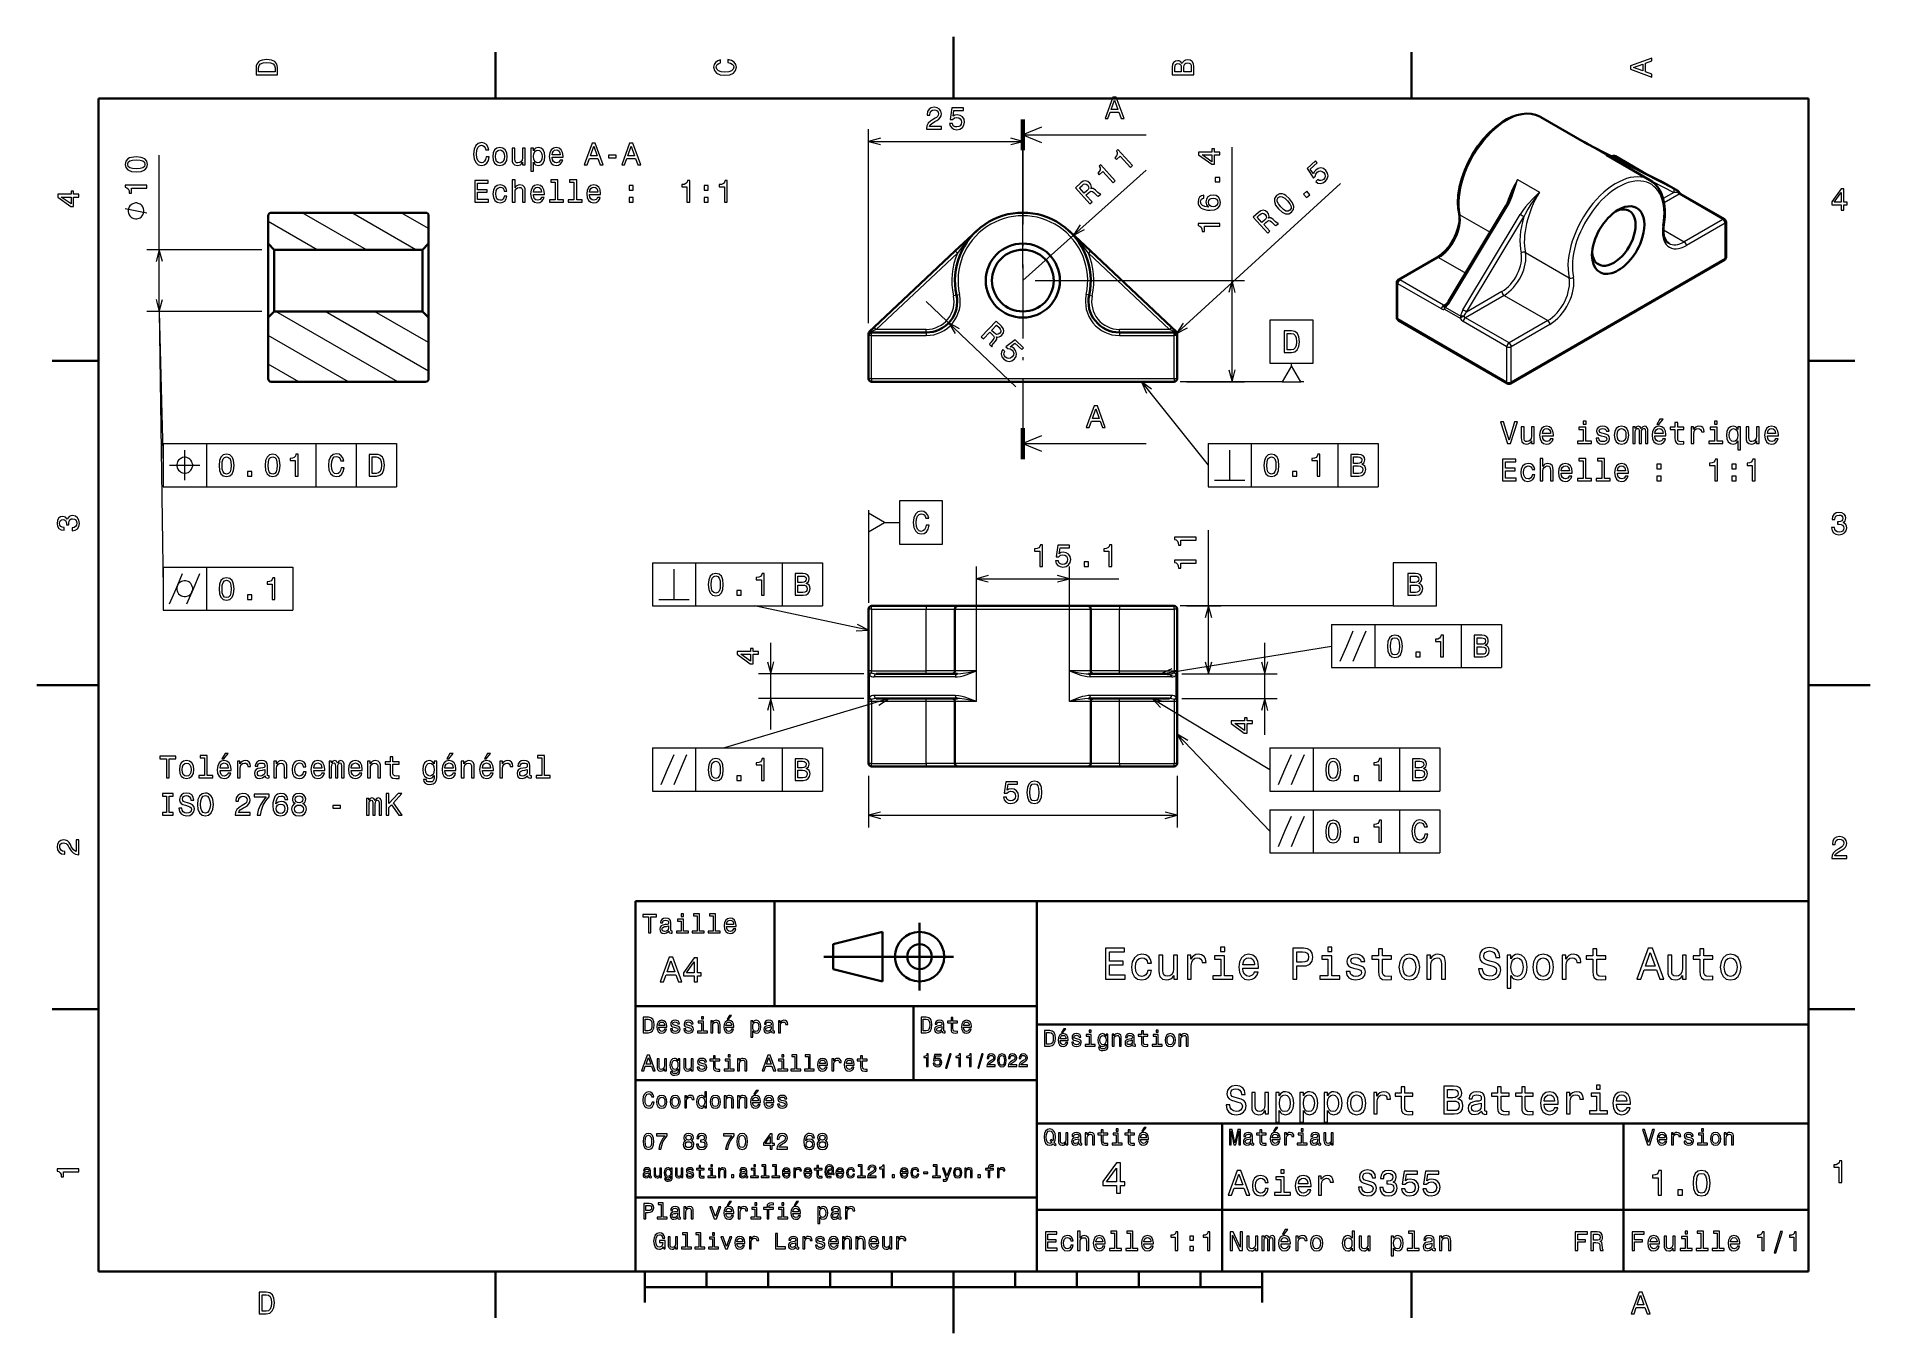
# Model space of a CAD drawing. Extents: x 0 to 297, y 0 to 210.
import ezdxf

# ---------------------------------------------------------------- set-up
doc = ezdxf.new("R2010")
doc.units = 0
doc.linetypes.add('DASHDOT', pattern=[18.5, 12, -3, 0.5, -3])

msp = doc.modelspace()

# ---------------------------------------------------------------- linework, layer by layer
at = {"color": 7, "lineweight": 35, "ltscale": 0.25}
for p, q in [((148.5, 200), (148.5, 210)), ((134.7323, 117.308624), (134.7323, 107.308624)), ((148.7323, 107.308624), (148.7323, 117.308624)), ((170.7323, 107.308624), (170.7323, 117.308624)), ((184.7323, 117.308624), (184.7323, 107.308624)), ((10, 105), (0, 105)), ((287, 105), (297, 105)), ((134.7323, 102.308624), (134.7323, 92.308624)), ((148.7323, 92.308624), (148.7323, 102.308624)), ((170.7323, 92.308624), (170.7323, 102.308624)), ((184.7323, 102.308624), (184.7323, 92.308624)), ((192, 10), (192, 20)), ((148.5, 10), (148.5, 0))]:
    msp.add_line(p, q, dxfattribs=at)
at = {"color": 7, "lineweight": 35, "ltscale": 0.1875}
for p, q in [((74.300003, 200), (74.300003, 207.5)), ((222.699997, 200), (222.699997, 207.5)), ((10, 157.5), (2.5, 157.5)), ((287, 157.5), (294.5, 157.5)), ((10, 52.5), (2.5, 52.5)), ((287, 52.5), (294.5, 52.5)), ((74.300003, 10), (74.300003, 2.5)), ((222.699997, 10), (222.699997, 2.5))]:
    msp.add_line(p, q, dxfattribs=at)
at = {"color": 7, "lineweight": 35}
for p, q in [((287, 200), (10, 200)), ((10, 200), (10, 10)), ((287, 10), (287, 200)), ((37.986298, 181.497269), (62.986298, 181.497269)), ((62.486298, 175.497269), (38.486298, 175.497269)), ((273.380371, 173.845245), (238.732147, 153.841064)), ((62.486298, 165.497269), (38.486298, 165.497269)), ((238.232147, 153.841064), (220.554474, 164.047287)), ((62.986298, 154.097275), (37.986298, 154.097275)), ((184.2323, 154.097275), (135.2323, 154.097275)), ((97, 10), (97, 70)), ((97, 70), (287, 70)), ((162, 10), (162, 70)), ((287, 70), (287, 10)), ((127.5, 61), (148.5, 61)), ((97, 53), (162, 53)), ((162, 50), (287, 50)), ((97, 41), (162, 41)), ((162, 34), (287, 34)), ((257, 10), (257, 34)), ((97, 22), (162, 22)), ((162, 20), (287, 20)), ((10, 10), (287, 10)), ((97, 10), (287, 10)), ((98.5, 7.5), (198.5, 7.5))]:
    msp.add_line(p, q, dxfattribs=at)
at = {"color": 7, "lineweight": 100, "ltscale": 0.125}
for p, q in [((159.7323, 196.597275), (159.7323, 191.597275)), ((159.7323, 141.597275), (159.7323, 146.597275))]:
    msp.add_line(p, q, dxfattribs=at)
at = {"color": 7, "lineweight": 35, "ltscale": 0.202468}
msp.add_line((243.628372, 196.991074), (250.642075, 192.941711), dxfattribs=at)
at = {"color": 7, "lineweight": 13}
for p, q in [((134.7323, 163.597275), (134.7323, 195.040405)), ((159.7323, 172.497269), (159.7323, 195.040405)), ((159.7323, 194.097275), (179.7323, 194.097275)), ((19.847071, 165.497269), (19.847071, 190.835983)), ((134.7323, 193.040405), (159.7323, 193.040405)), ((193.628357, 154.097275), (193.628357, 192.10495)), ((159.7323, 170.497269), (179.683655, 188.40303)), ((184.2323, 161.597275), (211.184753, 186.247543)), ((273.483917, 174.074127), (238.835693, 154.069962)), ((161.7323, 170.497269), (195.628357, 170.497269)), ((144.097717, 167.097275), (158.586304, 153.310287)), ((58.486298, 154.097275), (38.740917, 165.497269)), ((238.128586, 154.069962), (220.450912, 164.276169)), ((184.2323, 154.597275), (135.2323, 154.597275)), ((20.486298, 144.097275), (58.302433, 144.097275)), ((159.7323, 144.097275), (179.7323, 144.097275)), ((189.7323, 144.097275), (217.276398, 144.097275)), ((20.486298, 137.097275), (58.302433, 137.097275)), ((189.7323, 137.097275), (217.276398, 137.097275)), ((189.804993, 106.808624), (189.804993, 130.07933)), ((99.7323, 124.808624), (127.27639, 124.808624)), ((20.486298, 124.097275), (41.494366, 124.097275)), ((20.486298, 117.097275), (41.494366, 117.097275)), ((99.7323, 117.808624), (127.27639, 117.808624)), ((219.7323, 117.808624), (185.2323, 117.808624)), ((209.7323, 114.808624), (237.276398, 114.808624)), ((209.7323, 107.808624), (237.276398, 107.808624)), ((138.106567, 102.808624), (111.411423, 94.808624)), ((99.7323, 94.808624), (127.27639, 94.808624)), ((199.7323, 94.808624), (227.276398, 94.808624)), ((99.7323, 87.808624), (127.27639, 87.808624)), ((199.7323, 87.808624), (227.276398, 87.808624)), ((134.7323, 83.902847), (184.7323, 83.902847)), ((199.7323, 84.808624), (227.276398, 84.808624)), ((199.7323, 77.808624), (227.276398, 77.808624))]:
    msp.add_line(p, q, dxfattribs=at)
at = {"color": 7, "linetype": 'DASHDOT', "lineweight": 13}
msp.add_line((159.7323, 191.597275), (159.7323, 146.597275), dxfattribs=at)
at = {"color": 7, "lineweight": 13, "ltscale": 0.102062}
for p, q in [((250.526474, 193.00235), (254.061996, 190.961105)), ((239.872849, 186.851471), (243.408371, 184.810242))]:
    msp.add_line(p, q, dxfattribs=at)
at = {"color": 7, "lineweight": 13, "ltscale": 0.001808}
msp.add_line((250.526474, 193.00235), (250.590515, 192.968781), dxfattribs=at)
at = {"color": 7, "lineweight": 35, "ltscale": 0.260309}
msp.add_line((253.634659, 191.375229), (262.918365, 186.660385), dxfattribs=at)
at = {"color": 7, "lineweight": 13, "ltscale": 0.260309}
for p, q in [((253.650375, 191.366699), (262.934113, 186.651855)), ((255.771698, 190.141953), (265.05542, 185.427109))]:
    msp.add_line(p, q, dxfattribs=at)
at = {"color": 7, "lineweight": 35, "ltscale": 0.204124}
for p, q in [((254.234985, 190.86734), (261.306061, 186.784866)), ((273.380371, 180.426743), (266.309296, 184.509216))]:
    msp.add_line(p, q, dxfattribs=at)
at = {"color": 7, "lineweight": 35, "ltscale": 0.001439}
msp.add_line((255.202698, 190.63295), (255.152847, 190.604172), dxfattribs=at)
at = {"color": 7, "lineweight": 13, "ltscale": 0.004157}
msp.add_line((255.452698, 190.608185), (255.308685, 190.525024), dxfattribs=at)
at = {"color": 7, "lineweight": 13, "ltscale": 0.064928}
msp.add_line((257.701874, 189.309631), (255.452698, 190.608185), dxfattribs=at)
at = {"color": 7, "lineweight": 35, "ltscale": 0.127958}
msp.add_line((260.135315, 188.073792), (255.702698, 190.63295), dxfattribs=at)
at = {"color": 7, "lineweight": 35, "ltscale": 0.000926}
msp.add_line((239.752441, 186.580154), (239.789047, 186.574524), dxfattribs=at)
at = {"color": 7, "lineweight": 13, "ltscale": 0.100045}
msp.add_line((261.598846, 186.597748), (265.16687, 184.785706), dxfattribs=at)
at = {"color": 7, "lineweight": 13, "ltscale": 0.073573}
for p, q in [((263.259338, 186.501526), (265.807983, 185.03006)), ((228.015442, 165.855942), (230.564072, 164.384491)), ((228.126862, 166.217773), (230.675491, 164.746307))]:
    msp.add_line(p, q, dxfattribs=at)
at = {"color": 7, "lineweight": 35, "ltscale": 0.073572}
msp.add_line((263.267242, 186.497238), (265.815857, 185.025787), dxfattribs=at)
at = {"color": 7, "lineweight": 13, "ltscale": 0.04961}
msp.add_line((265.16687, 184.785706), (263.448334, 183.793503), dxfattribs=at)
at = {"color": 7, "lineweight": 13, "ltscale": 0.070758}
msp.add_line((266.059296, 184.484467), (263.608154, 183.06929), dxfattribs=at)
at = {"color": 7, "lineweight": 13, "ltscale": 0.204124}
for p, q in [((273.130371, 180.401978), (266.059296, 184.484467)), ((241.134659, 175.04422), (248.205734, 170.961731)), ((227.521988, 165.909164), (220.450912, 169.991638)), ((227.875534, 166.52153), (220.804474, 170.604019)), ((237.679871, 168.099579), (244.750946, 164.017105)), ((238.128586, 159.785431), (231.057526, 163.86792)), ((238.482147, 160.397812), (231.411072, 164.480286))]:
    msp.add_line(p, q, dxfattribs=at)
at = {"color": 7, "lineweight": 13, "ltscale": 0.3}
for p, q in [((53.42041, 175.497269), (43.028107, 181.497269)), ((61.42041, 175.497269), (51.028107, 181.497269))]:
    msp.add_line(p, q, dxfattribs=at)
at = {"color": 7, "lineweight": 13, "ltscale": 0.128697}
msp.add_line((63.486298, 178.92334), (59.028107, 181.497269), dxfattribs=at)
at = {"color": 7, "lineweight": 35, "ltscale": 0.450292}
msp.add_line((228.693069, 167.090378), (237.976807, 182.525177), dxfattribs=at)
at = {"color": 7, "lineweight": 13, "ltscale": 0.450292}
for p, q in [((228.87941, 166.990356), (238.163147, 182.425156)), ((231.000732, 165.76561), (240.28447, 181.200409)), ((231.59642, 165.403793), (240.880157, 180.838593))]:
    msp.add_line(p, q, dxfattribs=at)
at = {"color": 7, "lineweight": 35, "ltscale": 0.1125}
for p, q in [((37.486298, 180.997269), (37.486298, 176.497269)), ((63.486298, 180.997269), (63.486298, 176.497269))]:
    msp.add_line(p, q, dxfattribs=at)
at = {"color": 7, "lineweight": 13, "ltscale": 0.229038}
msp.add_line((45.42041, 175.497269), (37.486298, 180.078033), dxfattribs=at)
at = {"color": 7, "lineweight": 35, "ltscale": 0.020853}
msp.add_line((151.580276, 177.931351), (152.188095, 178.502594), dxfattribs=at)
at = {"color": 7, "lineweight": 35, "ltscale": 0.117261}
msp.add_line((170.683426, 175.300705), (167.265549, 178.512894), dxfattribs=at)
at = {"color": 7, "lineweight": 13, "ltscale": 0.142111}
msp.add_line((230.528061, 181.167938), (235.450928, 178.325729), dxfattribs=at)
at = {"color": 7, "lineweight": 13, "ltscale": 0.097791}
msp.add_line((263.473999, 178.738495), (266.861572, 176.782684), dxfattribs=at)
at = {"color": 7, "lineweight": 13, "ltscale": 0.180965}
for p, q in [((273.130371, 180.401978), (266.861572, 176.782684)), ((273.483917, 179.789597), (267.215118, 176.170303)), ((227.073273, 174.223312), (220.804474, 170.604019)), ((237.679871, 168.099579), (231.411072, 164.480286)), ((244.750946, 164.017105), (238.482147, 160.397812)), ((245.104492, 163.404724), (238.835693, 159.785431))]:
    msp.add_line(p, q, dxfattribs=at)
at = {"color": 7, "lineweight": 13, "ltscale": 0.142887}
for p, q in [((273.483917, 174.074127), (273.483917, 179.789597)), ((220.450912, 164.276169), (220.450912, 169.991638)), ((238.128586, 154.069962), (238.128586, 159.785431)), ((238.835693, 154.069962), (238.835693, 159.785431))]:
    msp.add_line(p, q, dxfattribs=at)
at = {"color": 7, "lineweight": 35, "ltscale": 0.142887}
for p, q in [((273.630371, 174.278244), (273.630371, 179.993729)), ((220.304474, 164.480286), (220.304474, 170.19577))]:
    msp.add_line(p, q, dxfattribs=at)
at = {"color": 7, "lineweight": 13, "ltscale": 0.465981}
for p, q in [((36.486298, 175.497269), (17.847069, 175.497269)), ((36.486298, 165.497269), (17.847069, 165.497269))]:
    msp.add_line(p, q, dxfattribs=at)
at = {"color": 7, "lineweight": 35, "ltscale": 0.221914}
for p, q in [((37.486298, 167.620728), (37.486298, 176.497269)), ((63.486298, 176.497269), (63.486298, 167.620728))]:
    msp.add_line(p, q, dxfattribs=at)
at = {"color": 7, "lineweight": 35, "ltscale": 0.035355}
for p, q in [((38.486298, 175.497269), (37.486298, 176.497269)), ((38.486298, 175.497269), (37.486298, 176.497269)), ((62.486298, 175.497269), (63.486298, 176.497269)), ((62.486298, 175.497269), (63.486298, 176.497269)), ((38.486298, 165.497269), (37.486298, 164.497269)), ((38.486298, 165.497269), (37.486298, 164.497269)), ((62.486298, 165.497269), (63.486298, 164.497269))]:
    msp.add_line(p, q, dxfattribs=at)
at = {"color": 7, "lineweight": 35, "ltscale": 0.184928}
for p, q in [((38.486298, 168.100143), (38.486298, 175.497269)), ((62.486298, 175.497269), (62.486298, 168.100143))]:
    msp.add_line(p, q, dxfattribs=at)
at = {"color": 7, "lineweight": 35, "ltscale": 0.450436}
for p, q in [((148.781174, 175.300705), (135.651993, 162.961624)), ((183.812607, 162.961624), (170.683426, 175.300705))]:
    msp.add_line(p, q, dxfattribs=at)
at = {"color": 7, "lineweight": 35, "ltscale": 0.096031}
msp.add_line((151.580276, 177.931351), (148.781174, 175.300705), dxfattribs=at)
at = {"color": 7, "lineweight": 13, "ltscale": 0.0125}
for p, q in [((149.123596, 174.936356), (148.781174, 175.300705)), ((170.683426, 175.300705), (170.341003, 174.936356)), ((148.983521, 168.159775), (148.494949, 168.053528)), ((148.983521, 168.159775), (149.472107, 168.266022)), ((170.481079, 168.159775), (169.992493, 168.266022)), ((170.481079, 168.159775), (170.96965, 168.053528)), ((135.2323, 161.597275), (134.7323, 161.597275)), ((135.2323, 161.597275), (135.2323, 162.097275)), ((135.994415, 162.597275), (135.651993, 162.961624)), ((144.097717, 162.097275), (144.097717, 162.597275)), ((144.097717, 162.097275), (144.097717, 161.597275)), ((175.366882, 162.097275), (175.366882, 162.597275)), ((175.366882, 162.097275), (175.366882, 161.597275)), ((183.812607, 162.961624), (183.470184, 162.597275)), ((184.2323, 161.597275), (184.2323, 162.097275)), ((184.7323, 161.597275), (184.2323, 161.597275)), ((135.2323, 154.597275), (134.7323, 154.597275)), ((135.2323, 154.597275), (135.2323, 154.097275)), ((184.7323, 154.597275), (184.2323, 154.597275)), ((184.2323, 154.597275), (184.2323, 154.097275)), ((205.2323, 154.097275), (204.7323, 154.097275)), ((134.7323, 133.308624), (134.7323, 132.808624)), ((135.2323, 117.308624), (134.7323, 117.308624)), ((135.2323, 117.308624), (135.2323, 117.808624)), ((144.097717, 117.808624), (144.097717, 117.308624)), ((175.366882, 117.808624), (175.366882, 117.308624)), ((184.2323, 117.308624), (184.2323, 117.808624)), ((184.7323, 117.308624), (184.2323, 117.308624)), ((135.2323, 107.308624), (134.7323, 107.308624)), ((144.097717, 106.808624), (144.097717, 107.308624)), ((175.366882, 106.808624), (175.366882, 107.308624)), ((184.7323, 107.308624), (184.2323, 107.308624)), ((135.2323, 102.308624), (134.7323, 102.308624)), ((144.097717, 102.308624), (144.097717, 102.808624)), ((175.366882, 102.308624), (175.366882, 102.808624)), ((184.7323, 102.308624), (184.2323, 102.308624)), ((135.2323, 92.308624), (134.7323, 92.308624)), ((135.2323, 91.808624), (135.2323, 92.308624)), ((144.097717, 92.308624), (144.097717, 91.808624)), ((175.366882, 92.308624), (175.366882, 91.808624)), ((184.2323, 91.808624), (184.2323, 92.308624)), ((184.7323, 92.308624), (184.2323, 92.308624))]:
    msp.add_line(p, q, dxfattribs=at)
at = {"color": 7, "lineweight": 13, "ltscale": 0.450436}
for p, q in [((149.123596, 174.936356), (135.994415, 162.597275)), ((183.470184, 162.597275), (170.341003, 174.936356))]:
    msp.add_line(p, q, dxfattribs=at)
at = {"color": 7, "lineweight": 35, "ltscale": 0.180965}
msp.add_line((226.823273, 174.248077), (220.554474, 170.628784), dxfattribs=at)
at = {"color": 7, "lineweight": 13, "ltscale": 0.126635}
msp.add_line((227.073273, 174.223312), (231.460037, 171.690613), dxfattribs=at)
at = {"color": 7, "lineweight": 35, "ltscale": 0.078086}
for p, q in [((37.486298, 164.497269), (37.486298, 167.620728)), ((63.486298, 167.620728), (63.486298, 164.497269))]:
    msp.add_line(p, q, dxfattribs=at)
at = {"color": 7, "lineweight": 35, "ltscale": 0.065072}
for p, q in [((38.486298, 165.497269), (38.486298, 168.100143)), ((62.486298, 168.100143), (62.486298, 165.497269))]:
    msp.add_line(p, q, dxfattribs=at)
at = {"color": 7, "lineweight": 13, "ltscale": 0.019894}
msp.add_line((227.875534, 166.52153), (228.564682, 166.919403), dxfattribs=at)
at = {"color": 7, "lineweight": 13, "ltscale": 0.000293}
msp.add_line((228.122269, 166.494934), (228.132431, 166.500748), dxfattribs=at)
at = {"color": 7, "lineweight": 13, "ltscale": 0.165408}
msp.add_line((237.326324, 168.71196), (231.59642, 165.403793), dxfattribs=at)
at = {"color": 7, "lineweight": 35, "ltscale": 0.2475}
for p, q in [((37.486298, 164.497269), (37.486298, 154.597275)), ((63.486298, 164.497269), (63.486298, 154.597275))]:
    msp.add_line(p, q, dxfattribs=at)
at = {"color": 7, "lineweight": 13, "ltscale": 0.483397}
msp.add_line((63.486298, 155.82933), (46.740917, 165.497269), dxfattribs=at)
at = {"color": 7, "lineweight": 13, "ltscale": 0.252457}
msp.add_line((63.486298, 160.44812), (54.740917, 165.497269), dxfattribs=at)
at = {"color": 7, "lineweight": 13, "ltscale": 0.375278}
msp.add_line((50.486298, 154.097275), (37.486298, 161.602829), dxfattribs=at)
at = {"color": 7, "lineweight": 35, "ltscale": 0.007094}
for p, q in [((134.7323, 161.597275), (134.7323, 161.881027)), ((184.7323, 161.881027), (184.7323, 161.597275))]:
    msp.add_line(p, q, dxfattribs=at)
at = {"color": 7, "lineweight": 35, "ltscale": 0.175}
for p, q in [((134.7323, 154.597275), (134.7323, 161.597275)), ((184.7323, 154.597275), (184.7323, 161.597275))]:
    msp.add_line(p, q, dxfattribs=at)
at = {"color": 7, "lineweight": 35, "ltscale": 0.026147}
for p, q in [((135.651993, 162.961624), (134.889877, 162.245377)), ((184.574722, 162.245377), (183.812607, 162.961624))]:
    msp.add_line(p, q, dxfattribs=at)
at = {"color": 7, "lineweight": 13, "ltscale": 0.021052}
for p, q in [((135.994415, 162.597275), (135.2323, 162.239151)), ((184.2323, 162.239151), (183.470184, 162.597275))]:
    msp.add_line(p, q, dxfattribs=at)
at = {"color": 7, "lineweight": 13, "ltscale": 0.003547}
for p, q in [((135.2323, 162.097275), (135.2323, 162.239151)), ((184.2323, 162.239151), (184.2323, 162.097275))]:
    msp.add_line(p, q, dxfattribs=at)
at = {"color": 7, "lineweight": 35, "ltscale": 0.221635}
for p, q in [((135.2323, 162.097275), (144.097717, 162.097275)), ((175.366882, 162.097275), (184.2323, 162.097275)), ((135.2323, 117.808624), (144.097717, 117.808624)), ((175.366882, 117.808624), (184.2323, 117.808624)), ((135.2323, 91.808624), (144.097717, 91.808624)), ((175.366882, 91.808624), (184.2323, 91.808624))]:
    msp.add_line(p, q, dxfattribs=at)
at = {"color": 7, "lineweight": 13, "ltscale": 0.221635}
for p, q in [((135.2323, 161.597275), (144.097717, 161.597275)), ((175.366882, 161.597275), (184.2323, 161.597275)), ((135.2323, 117.308624), (144.097717, 117.308624)), ((175.366882, 117.308624), (184.2323, 117.308624)), ((135.2323, 107.308624), (144.097717, 107.308624)), ((175.366882, 107.308624), (184.2323, 107.308624)), ((144.097717, 102.308624), (135.2323, 102.308624)), ((184.2323, 102.308624), (175.366882, 102.308624)), ((135.2323, 92.308624), (144.097717, 92.308624)), ((175.366882, 92.308624), (184.2323, 92.308624))]:
    msp.add_line(p, q, dxfattribs=at)
at = {"color": 7, "lineweight": 13, "ltscale": 0.175}
for p, q in [((135.2323, 154.597275), (135.2323, 161.597275)), ((184.2323, 154.597275), (184.2323, 161.597275)), ((20.486298, 144.097275), (20.486298, 137.097275)), ((27.486298, 144.097275), (27.486298, 137.097275)), ((45.230389, 144.097275), (45.230389, 137.097275)), ((51.766411, 144.097275), (51.766411, 137.097275)), ((58.302433, 144.097275), (58.302433, 137.097275)), ((189.7323, 144.097275), (189.7323, 137.097275)), ((196.7323, 144.097275), (196.7323, 137.097275)), ((210.740372, 144.097275), (210.740372, 137.097275)), ((217.276398, 144.097275), (217.276398, 137.097275)), ((99.7323, 124.808624), (99.7323, 117.808624)), ((106.7323, 124.808624), (106.7323, 117.808624)), ((120.740372, 124.808624), (120.740372, 117.808624)), ((127.27639, 124.808624), (127.27639, 117.808624)), ((20.486298, 124.097275), (20.486298, 117.097275)), ((27.486298, 124.097275), (27.486298, 117.097275)), ((41.494366, 124.097275), (41.494366, 117.097275)), ((209.7323, 114.808624), (209.7323, 107.808624)), ((216.7323, 114.808624), (216.7323, 107.808624)), ((230.740372, 114.808624), (230.740372, 107.808624)), ((237.276398, 114.808624), (237.276398, 107.808624)), ((99.7323, 94.808624), (99.7323, 87.808624)), ((106.7323, 94.808624), (106.7323, 87.808624)), ((120.740372, 94.808624), (120.740372, 87.808624)), ((127.27639, 94.808624), (127.27639, 87.808624)), ((199.7323, 94.808624), (199.7323, 87.808624)), ((206.7323, 94.808624), (206.7323, 87.808624)), ((220.740372, 94.808624), (220.740372, 87.808624)), ((227.276398, 94.808624), (227.276398, 87.808624)), ((199.7323, 84.808624), (199.7323, 77.808624)), ((206.7323, 84.808624), (206.7323, 77.808624)), ((220.740372, 84.808624), (220.740372, 77.808624)), ((227.276398, 84.808624), (227.276398, 77.808624))]:
    msp.add_line(p, q, dxfattribs=at)
at = {"color": 7, "lineweight": 13, "ltscale": 0.202583}
for p, q in [((144.097717, 162.597275), (135.994415, 162.597275)), ((183.470184, 162.597275), (175.366882, 162.597275))]:
    msp.add_line(p, q, dxfattribs=at)
at = {"color": 7, "lineweight": 13, "ltscale": 0.144338}
msp.add_line((42.486298, 154.097275), (37.486298, 156.984024), dxfattribs=at)
at = {"color": 7, "lineweight": 13, "ltscale": 0.010048}
msp.add_line((203.2323, 156.695358), (203.2323, 157.097275), dxfattribs=at)
at = {"color": 7, "lineweight": 13, "ltscale": 0.4125}
msp.add_line((201.7323, 154.097275), (185.2323, 154.097275), dxfattribs=at)
at = {"color": 7, "lineweight": 13, "ltscale": 0.234901}
msp.add_line((186.2323, 154.097275), (195.628357, 154.097275), dxfattribs=at)
at = {"color": 7, "lineweight": 13, "ltscale": 0.060048}
msp.add_line((137.330383, 131.308624), (139.7323, 131.308624), dxfattribs=at)
at = {"color": 7, "lineweight": 13, "ltscale": 0.2875}
msp.add_line((134.7323, 129.808624), (134.7323, 118.308624), dxfattribs=at)
at = {"color": 230, "lineweight": 13, "ltscale": 0.494787}
for p, q in [((152.199051, 104.408623), (152.199051, 124.200119)), ((167.265549, 104.408623), (167.265549, 124.200119))]:
    msp.add_line(p, q, dxfattribs=at)
at = {"color": 230, "lineweight": 13}
msp.add_line((152.199051, 122.200119), (175.27887, 122.200119), dxfattribs=at)
at = {"color": 7, "lineweight": 13, "ltscale": 0.471828}
msp.add_line((134.7323, 113.90052), (116.268242, 117.808624), dxfattribs=at)
at = {"color": 7, "lineweight": 13, "ltscale": 0.25}
for p, q in [((135.2323, 117.308624), (135.2323, 107.308624)), ((144.097717, 107.308624), (144.097717, 117.308624)), ((175.366882, 107.308624), (175.366882, 117.308624)), ((184.2323, 117.308624), (184.2323, 107.308624)), ((135.2323, 102.308624), (135.2323, 92.308624)), ((144.097717, 92.308624), (144.097717, 102.308624)), ((175.366882, 92.308624), (175.366882, 102.308624)), ((184.2323, 102.308624), (184.2323, 92.308624))]:
    msp.add_line(p, q, dxfattribs=at)
at = {"color": 7, "lineweight": 35, "ltscale": 0.128365}
msp.add_line((144.097717, 117.808624), (149.2323, 117.808624), dxfattribs=at)
at = {"color": 7, "lineweight": 13, "ltscale": 0.115851}
for p, q in [((144.097717, 117.308624), (148.73175, 117.308624)), ((170.732849, 117.308624), (175.366882, 117.308624)), ((148.73175, 107.308624), (144.097717, 107.308624)), ((175.366882, 107.308624), (170.732849, 107.308624)), ((148.73175, 102.308624), (144.097717, 102.308624)), ((175.366882, 102.308624), (170.732849, 102.308624)), ((148.73175, 92.308624), (144.097717, 92.308624)), ((175.366882, 92.308624), (170.732849, 92.308624))]:
    msp.add_line(p, q, dxfattribs=at)
at = {"color": 7, "lineweight": 13, "ltscale": 0.275}
for p, q in [((148.7323, 117.308624), (159.7323, 117.308624)), ((159.7323, 117.308624), (170.7323, 117.308624)), ((159.7323, 92.308624), (148.7323, 92.308624)), ((170.7323, 92.308624), (159.7323, 92.308624))]:
    msp.add_line(p, q, dxfattribs=at)
at = {"color": 7, "lineweight": 35, "ltscale": 0.2625}
for p, q in [((149.2323, 117.808624), (159.7323, 117.808624)), ((159.7323, 117.808624), (170.2323, 117.808624)), ((159.7323, 91.808624), (149.2323, 91.808624)), ((170.2323, 91.808624), (159.7323, 91.808624))]:
    msp.add_line(p, q, dxfattribs=at)
at = {"color": 7, "lineweight": 35, "ltscale": 0.128326}
msp.add_line((170.233856, 117.808624), (175.366882, 117.808624), dxfattribs=at)
at = {"color": 7, "lineweight": 13, "ltscale": 0.139317}
msp.add_line((186.2323, 117.808624), (191.804993, 117.808624), dxfattribs=at)
at = {"color": 7, "lineweight": 13, "ltscale": 0.35}
msp.add_line((118.894974, 97.808624), (118.894974, 111.808624), dxfattribs=at)
at = {"color": 7, "lineweight": 13, "ltscale": 0.371457}
msp.add_line((198.915787, 96.950348), (198.915787, 111.808624), dxfattribs=at)
at = {"color": 7, "lineweight": 35, "ltscale": 0.017446}
for p, q in [((134.7323, 106.610779), (134.7323, 107.308624)), ((184.7323, 107.308624), (184.7323, 106.610779)), ((134.7323, 102.308624), (134.7323, 103.00647)), ((184.7323, 103.00647), (184.7323, 102.308624))]:
    msp.add_line(p, q, dxfattribs=at)
at = {"color": 7, "lineweight": 13, "ltscale": 0.008723}
for p, q in [((135.2323, 106.959702), (135.2323, 107.308624)), ((184.2323, 107.308624), (184.2323, 106.959702)), ((135.2323, 102.308624), (135.2323, 102.657547)), ((184.2323, 102.657547), (184.2323, 102.308624))]:
    msp.add_line(p, q, dxfattribs=at)
at = {"color": 7, "lineweight": 13, "ltscale": 0.086669}
for p, q in [((152.199051, 107.308624), (148.7323, 107.308624)), ((170.7323, 107.308624), (167.265549, 107.308624)), ((152.199051, 102.308624), (148.7323, 102.308624)), ((170.7323, 102.308624), (167.265549, 102.308624))]:
    msp.add_line(p, q, dxfattribs=at)
at = {"color": 7, "lineweight": 13, "ltscale": 0.125}
for p, q in [((152.199051, 102.308624), (152.199051, 107.308624)), ((167.265549, 102.308624), (167.265549, 107.308624))]:
    msp.add_line(p, q, dxfattribs=at)
at = {"color": 7, "lineweight": 13, "ltscale": 0.427486}
for p, q in [((133.994415, 106.808624), (116.894974, 106.808624)), ((133.994415, 102.808624), (116.894974, 102.808624))]:
    msp.add_line(p, q, dxfattribs=at)
at = {"color": 7, "lineweight": 13, "ltscale": 0.003939}
for p, q in [((134.889877, 106.610779), (134.7323, 106.610779)), ((184.7323, 106.610779), (184.574722, 106.610779)), ((134.889877, 103.00647), (134.7323, 103.00647)), ((184.7323, 103.00647), (184.574722, 103.00647))]:
    msp.add_line(p, q, dxfattribs=at)
at = {"color": 7, "lineweight": 35, "ltscale": 0.090108}
for p, q in [((134.7323, 103.00647), (134.7323, 106.610779)), ((184.7323, 103.00647), (184.7323, 106.610779))]:
    msp.add_line(p, q, dxfattribs=at)
at = {"color": 7, "lineweight": 13, "ltscale": 0.090108}
for p, q in [((134.889877, 103.00647), (134.889877, 106.610779)), ((184.574722, 103.00647), (184.574722, 106.610779))]:
    msp.add_line(p, q, dxfattribs=at)
at = {"color": 7, "lineweight": 13, "ltscale": 0.32823}
for p, q in [((148.781174, 106.308624), (135.651993, 106.308624)), ((183.812607, 106.308624), (170.683426, 106.308624)), ((148.781174, 103.308624), (135.651993, 103.308624)), ((183.812607, 103.308624), (170.683426, 103.308624))]:
    msp.add_line(p, q, dxfattribs=at)
at = {"color": 7, "lineweight": 35, "ltscale": 0.32823}
for p, q in [((149.123596, 106.808624), (135.994415, 106.808624)), ((183.470184, 106.808624), (170.341003, 106.808624)), ((149.123596, 102.808624), (135.994415, 102.808624)), ((183.470184, 102.808624), (170.341003, 102.808624))]:
    msp.add_line(p, q, dxfattribs=at)
at = {"color": 7, "lineweight": 13, "ltscale": 0.38614}
for p, q in [((185.470184, 106.808624), (200.915787, 106.808624)), ((185.470184, 102.808624), (200.915787, 102.808624))]:
    msp.add_line(p, q, dxfattribs=at)
at = {"color": 7, "lineweight": 13, "ltscale": 0.15837}
msp.add_line((185.470184, 106.808624), (191.804993, 106.808624), dxfattribs=at)
at = {"color": 7, "lineweight": 13, "ltscale": 0.210144}
for p, q in [((134.7323, 90.308624), (134.7323, 81.902847)), ((184.7323, 90.308624), (184.7323, 81.902847))]:
    msp.add_line(p, q, dxfattribs=at)
at = {"color": 7, "lineweight": 35, "ltscale": 0.133813}
msp.add_line((149.450241, 91.808624), (144.097717, 91.808624), dxfattribs=at)
at = {"color": 7, "lineweight": 35, "ltscale": 0.128373}
msp.add_line((175.366882, 91.808624), (170.231949, 91.808624), dxfattribs=at)
at = {"color": 7, "lineweight": 35, "ltscale": 0.425}
msp.add_line((119.5, 53), (119.5, 70), dxfattribs=at)
at = {"color": 7, "lineweight": 35, "ltscale": 0.275}
msp.add_line((143, 55.5), (143, 66.5), dxfattribs=at)
at = {"color": 7, "lineweight": 35, "ltscale": 0.206155}
for p, q in [((129, 63), (137, 65)), ((137, 57), (129, 59))]:
    msp.add_line(p, q, dxfattribs=at)
at = {"color": 7, "lineweight": 35, "ltscale": 0.1}
msp.add_line((129, 59), (129, 63), dxfattribs=at)
at = {"color": 7, "lineweight": 35, "ltscale": 0.2}
msp.add_line((137, 65), (137, 57), dxfattribs=at)
at = {"color": 7, "lineweight": 35, "ltscale": 0.3}
msp.add_line((142, 41), (142, 53), dxfattribs=at)
at = {"color": 7, "lineweight": 35, "ltscale": 0.35}
msp.add_line((192, 20), (192, 34), dxfattribs=at)
at = {"color": 7, "lineweight": 35, "ltscale": 0.125}
for p, q in [((98.5, 10), (98.5, 5)), ((198.5, 10), (198.5, 5))]:
    msp.add_line(p, q, dxfattribs=at)
at = {"color": 7, "lineweight": 35, "ltscale": 0.0625}
for p, q in [((108.5, 10), (108.5, 7.5)), ((118.5, 10), (118.5, 7.5)), ((128.5, 10), (128.5, 7.5)), ((138.5, 10), (138.5, 7.5)), ((158.5, 10), (158.5, 7.5)), ((168.5, 10), (168.5, 7.5)), ((178.5, 10), (178.5, 7.5)), ((188.5, 10), (188.5, 7.5))]:
    msp.add_line(p, q, dxfattribs=at)
at = {"color": 7, "lineweight": 13}
for points in [[(35.533215, 204.994965), (35.533215, 203.829971), (39.033215, 203.829971), (39.033215, 204.994965), (38.922264, 205.544678), (38.584366, 205.953171), (38.034657, 206.205338), (37.283215, 206.296112), (36.516644, 206.215424), (36.21405, 206.114563), (35.971977, 205.973343), (35.644165, 205.56485), (35.563473, 205.297562)], [(35.951801, 204.959656), (36.027451, 205.342941), (36.259438, 205.605194), (36.672985, 205.761536), (37.283215, 205.811966), (37.873272, 205.756485), (38.286816, 205.600143), (38.533936, 205.332855), (38.614628, 204.959656), (38.614628, 204.298996), (35.951801, 204.298996)], [(111.93206, 205.817017), (112.35569, 205.716141), (112.658287, 205.549713), (112.844887, 205.317734), (112.905403, 205.045395), (112.814629, 204.71759), (112.54229, 204.460388), (112.098488, 204.28891), (111.483215, 204.233429), (110.872986, 204.28891), (110.424141, 204.455338), (110.151802, 204.71254), (110.055984, 205.045395), (110.106415, 205.287476), (110.247627, 205.494247), (110.474571, 205.655624), (110.787247, 205.766571), (110.787247, 206.245682), (110.308144, 206.094391), (109.94503, 205.832138), (109.718086, 205.474075), (109.637398, 205.045395), (109.763474, 204.510818), (110.116501, 204.10231), (110.696472, 203.840057), (111.483215, 203.749283), (112.269958, 203.840057), (112.84993, 204.10231), (113.208, 204.510818), (113.329041, 205.045395), (113.233215, 205.51442), (112.965927, 205.892654), (112.527161, 206.159943), (111.93206, 206.301163)], [(185.542007, 205.630417), (185.249496, 205.983429), (185.052811, 206.074219), (184.81073, 206.104477), (184.432495, 206.03891), (184.160156, 205.842224), (183.993729, 205.524506), (183.933212, 205.080704), (183.933212, 203.835022), (187.433212, 203.835022), (187.433212, 205.151306), (187.36261, 205.620331), (187.155838, 205.968307), (186.828018, 206.185165), (186.384216, 206.260818), (186.08667, 206.215424), (185.839554, 206.094391), (185.65799, 205.897705)], [(185.385666, 204.984879), (185.385666, 204.298996), (184.351807, 204.298996), (184.351807, 205.025223), (184.382065, 205.297562), (184.472839, 205.489197), (184.629181, 205.605194), (184.86116, 205.645538), (185.093155, 205.600143), (185.254532, 205.479111), (185.355408, 205.272339)], [(187.014618, 205.095825), (187.014618, 204.298996), (185.809296, 204.298996), (185.809296, 205.050446), (185.844589, 205.368164), (185.9505, 205.595108), (186.132065, 205.731277), (186.394302, 205.776657), (186.671692, 205.731277), (186.863327, 205.605194), (186.979324, 205.393372)], [(261.633209, 203.466858), (261.633209, 203.930847), (260.604401, 204.298996), (260.604401, 205.695969), (261.633209, 206.064133), (261.633209, 206.538193), (258.128174, 205.257217), (258.128174, 204.742798)], [(260.17572, 204.460388), (258.632477, 205), (260.17572, 205.539627)], [(173.050369, 196.722275), (173.514359, 196.722275), (173.882507, 197.751099), (175.27948, 197.751099), (175.647644, 196.722275), (176.121704, 196.722275), (174.840729, 200.227325), (174.326309, 200.227325)], [(174.0439, 198.179764), (174.583511, 199.722992), (175.123138, 198.179764)], [(144.133743, 195.040405), (146.539368, 195.040405), (146.539368, 195.474121), (144.638062, 195.474121), (144.743973, 195.711151), (144.925522, 195.907837), (145.485321, 196.265915), (145.782883, 196.417206), (146.115723, 196.634064), (146.352768, 196.88623), (146.488922, 197.183777), (146.539368, 197.521667), (146.453629, 197.945313), (146.216599, 198.278152), (145.853485, 198.489975), (145.38446, 198.565613), (144.900314, 198.479889), (144.53215, 198.242859), (144.29512, 197.864609), (144.214432, 197.365326), (144.214432, 197.294724), (144.67337, 197.294724), (144.67337, 197.335083), (144.71875, 197.678009), (144.854919, 197.930176), (145.071777, 198.091553), (145.359253, 198.147034), (145.651749, 198.096603), (145.868607, 197.97052), (146.009827, 197.773834), (146.060257, 197.526718), (146.024948, 197.294724), (145.929138, 197.098038), (145.767746, 196.926575), (145.545837, 196.775269), (145.248291, 196.613892), (144.754059, 196.301208), (144.406082, 195.968353), (144.19931, 195.564896), (144.133743, 195.055542)], [(147.849594, 195.953232), (147.960541, 195.539688), (148.207657, 195.216919), (148.57077, 195.015198), (149.034744, 194.939545), (149.544113, 195.030319), (149.942535, 195.277435), (150.194687, 195.670807), (150.290512, 196.17514), (150.204773, 196.64415), (149.962708, 197.012299), (149.584457, 197.249344), (149.095276, 197.335083), (148.717026, 197.274551), (148.424515, 197.108124), (148.565735, 198.051208), (150.098877, 198.051208), (150.098877, 198.464752), (148.227829, 198.464752), (147.950455, 196.608856), (148.353912, 196.608856), (148.646423, 196.845886), (149.019623, 196.93161), (149.342392, 196.876144), (149.589508, 196.714752), (149.74585, 196.467636), (149.801315, 196.149918), (149.74585, 195.832184), (149.584457, 195.585083), (149.337341, 195.428741), (149.019623, 195.37326), (148.752335, 195.408569), (148.545563, 195.524551), (148.394257, 195.706116), (148.318604, 195.953232)], [(16.137413, 188.102554), (16.929203, 188.178207), (17.494041, 188.415237), (17.836983, 188.793488), (17.947933, 189.317978), (17.836983, 189.837433), (17.494041, 190.215668), (16.929203, 190.447662), (16.137413, 190.528351), (15.35067, 190.447662), (15.037991, 190.351837), (14.780785, 190.215668), (14.437847, 189.837433), (14.321854, 189.317978), (14.437847, 188.793488), (14.785831, 188.415237), (15.35067, 188.178207)], [(72.821312, 190.541794), (72.720444, 190.118164), (72.554024, 189.815567), (72.322029, 189.628967), (72.049698, 189.568451), (71.721886, 189.659241), (71.464684, 189.931564), (71.293213, 190.375366), (71.23774, 190.990646), (71.293213, 191.600876), (71.459641, 192.049728), (71.716843, 192.322052), (72.049698, 192.417877), (72.291771, 192.367447), (72.498543, 192.226242), (72.659927, 191.999298), (72.770882, 191.686615), (73.249985, 191.686615), (73.098686, 192.165726), (72.836441, 192.528824), (72.478371, 192.755783), (72.049698, 192.836472), (71.515114, 192.710388), (71.106613, 192.357361), (70.844368, 191.77739), (70.753586, 190.990646), (70.844368, 190.203903), (71.106613, 189.623932), (71.515114, 189.265869), (72.049698, 189.144821), (72.518715, 189.240646), (72.896957, 189.507935), (73.164253, 189.946701), (73.305466, 190.541794)], [(73.865257, 190.592224), (73.945953, 189.976959), (74.17794, 189.523071), (74.546097, 189.240646), (75.040329, 189.144821), (75.529526, 189.240646), (75.897682, 189.518021), (76.129669, 189.971909), (76.215408, 190.592224), (76.129669, 191.207504), (75.897682, 191.666443), (75.529526, 191.943817), (75.040329, 192.044678), (74.546097, 191.943817), (74.17794, 191.661392), (73.945953, 191.207504)], [(74.319153, 190.597275), (74.36454, 191.051163), (74.505753, 191.378967), (74.732697, 191.580704), (75.040329, 191.651306), (75.342926, 191.580704), (75.56987, 191.384018), (75.711082, 191.051163), (75.761513, 190.597275), (75.711082, 190.138336), (75.56987, 189.805481), (75.342926, 189.60376), (75.040329, 189.538193), (74.732697, 189.60376), (74.505753, 189.805481), (74.36454, 190.138336)], [(79.1203, 191.948853), (78.676498, 191.948853), (78.676498, 190.385452), (78.626068, 190.022354), (78.479813, 189.760101), (78.252869, 189.598709), (77.955315, 189.548279), (77.718285, 189.588623), (77.566986, 189.709671), (77.481255, 189.916443), (77.461082, 190.208939), (77.461082, 191.948853), (77.017281, 191.948853), (77.017281, 190.168594), (77.03241, 189.810532), (77.128227, 189.512985), (77.420738, 189.240646), (77.889755, 189.144821), (78.141914, 189.18013), (78.35878, 189.270905), (78.54538, 189.427246), (78.696671, 189.65419), (78.696671, 189.240646), (79.1203, 189.240646)], [(80.487015, 191.530273), (80.487015, 191.948853), (80.043213, 191.948853), (80.043213, 188.19165), (80.487015, 188.19165), (80.487015, 189.65419), (80.643356, 189.41716), (80.81987, 189.260818), (81.263672, 189.144821), (81.687309, 189.240646), (82.020157, 189.528107), (82.237015, 189.981995), (82.317711, 190.597275), (82.237015, 191.207504), (82.020157, 191.661392), (81.687309, 191.943817), (81.263672, 192.044678), (81.021599, 192.01442), (80.814827, 191.918594), (80.638313, 191.757217)], [(81.188026, 189.543243), (80.890472, 189.608795), (80.673615, 189.810532), (80.537453, 190.138336), (80.492065, 190.597275), (80.537453, 191.051163), (80.673615, 191.378967), (80.890472, 191.575653), (81.188026, 191.646271), (81.460358, 191.575653), (81.677223, 191.373932), (81.813385, 191.046127), (81.863815, 190.597275), (81.813385, 190.143387), (81.677223, 189.810532), (81.460358, 189.608795)], [(83.492783, 190.466156), (85.267998, 190.466156), (85.273041, 190.672928), (85.192352, 191.252899), (84.970444, 191.686615), (84.617424, 191.948853), (84.148399, 192.044678), (83.689468, 191.943817), (83.336441, 191.661392), (83.109497, 191.202469), (83.028809, 190.597275), (83.104454, 189.976959), (83.331398, 189.523071), (83.679382, 189.240646), (84.13327, 189.144821), (84.526642, 189.210388), (84.849411, 189.381851), (85.086441, 189.65419), (85.22261, 190.017303), (84.783852, 190.017303), (84.693069, 189.815567), (84.561943, 189.664276), (84.188751, 189.543243), (83.901283, 189.598709), (83.684425, 189.775223), (83.543213, 190.062698), (83.492783, 190.451019)], [(83.492783, 190.839355), (83.548256, 191.187332), (83.684425, 191.444534), (83.891197, 191.600876), (84.163528, 191.656357), (84.430824, 191.600876), (84.637596, 191.444534), (84.763672, 191.187332), (84.809067, 190.839355)], [(88.687309, 189.240646), (89.151283, 189.240646), (89.51944, 190.26947), (90.916412, 190.26947), (91.284569, 189.240646), (91.758636, 189.240646), (90.477654, 192.745697), (89.963242, 192.745697)], [(89.680824, 190.698135), (90.220444, 192.241364), (90.760071, 190.698135)], [(92.64624, 190.395538), (93.866699, 190.395538), (93.866699, 190.793961), (92.64624, 190.793961)], [(94.759354, 189.240646), (95.223328, 189.240646), (95.591484, 190.26947), (96.988464, 190.26947), (97.356613, 189.240646), (97.830681, 189.240646), (96.549698, 192.745697), (96.035294, 192.745697)], [(95.752869, 190.698135), (96.292496, 192.241364), (96.832123, 190.698135)], [(177.150497, 188.81694), (177.49205, 189.123474), (175.137482, 191.74704), (174.882248, 191.517975), (175.020172, 191.228394), (175.023163, 190.953247), (174.897568, 190.677887), (174.639267, 190.391861), (174.878433, 190.125381), (175.486465, 190.671082)], [(191.628357, 190.864319), (191.628357, 191.318207), (190.760925, 191.318207), (190.760925, 191.81749), (190.357468, 191.81749), (190.357468, 191.318207), (188.20401, 191.318207), (188.20401, 190.859283), (190.317123, 189.326141), (190.760925, 189.326141), (190.760925, 190.864319)], [(190.357468, 189.749771), (188.789017, 190.864319), (190.357468, 190.864319)], [(16.137413, 188.5867), (15.527184, 188.62706), (15.088425, 188.753143), (14.831219, 188.980072), (14.74044, 189.317978), (14.831219, 189.650833), (15.088425, 189.877777), (15.527184, 190.00386), (16.137413, 190.044205), (16.752689, 190.00386), (17.191448, 189.877777), (17.448654, 189.650833), (17.534389, 189.317978), (17.448654, 188.980072), (17.191448, 188.753143), (16.752689, 188.62706)], [(174.370041, 186.321564), (174.711594, 186.628082), (172.35701, 189.251663), (172.101791, 189.022598), (172.239716, 188.733017), (172.242691, 188.457855), (172.117111, 188.182526), (171.85881, 187.896484), (172.097961, 187.630005), (172.706009, 188.17569)], [(191.628357, 186.502945), (191.628357, 187.198914), (190.876923, 187.198914), (190.876923, 186.502945)], [(207.175827, 186.528381), (207.536804, 186.298111), (207.936981, 186.226715), (208.34108, 186.322906), (208.734512, 186.580215), (209.049118, 186.990967), (209.176331, 187.442215), (209.096924, 187.902664), (208.827271, 188.339478), (208.447479, 188.627716), (208.020386, 188.736023), (207.581299, 188.655655), (207.162445, 188.388763), (206.924179, 188.088837), (206.820648, 187.768616), (206.288376, 188.559845), (207.419708, 189.594543), (207.140625, 189.899704), (205.759949, 188.636963), (206.807785, 187.080261), (207.105515, 187.352539), (207.161392, 187.724869), (207.378922, 188.039993), (207.654541, 188.216888), (207.945801, 188.264587), (208.227936, 188.187744), (208.483307, 187.990723), (208.656799, 187.718842), (208.704498, 187.427567), (208.627655, 187.145416), (208.430634, 186.89006), (208.209564, 186.735718), (207.978699, 186.681763), (207.744537, 186.713623), (207.521927, 186.844925)], [(6.833213, 184.02739), (6.833213, 184.481277), (5.965778, 184.481277), (5.965778, 184.98056), (5.56232, 184.98056), (5.56232, 184.481277), (3.408862, 184.481277), (3.408862, 184.022339), (5.521974, 182.489197), (5.965778, 182.489197), (5.965778, 184.02739)], [(17.847069, 185.49118), (17.847069, 185.950104), (14.321854, 185.950104), (14.321854, 185.607162), (14.62949, 185.516388), (14.836262, 185.334839), (14.957298, 185.057449), (14.997646, 184.674164), (15.355713, 184.674164), (15.355713, 185.49118)], [(70.945229, 183.193817), (73.164253, 183.193817), (73.164253, 183.617447), (71.40921, 183.617447), (71.40921, 184.802612), (72.97261, 184.802612), (72.97261, 185.221191), (71.40921, 185.221191), (71.40921, 186.270187), (73.123909, 186.270187), (73.123909, 186.693817), (70.945229, 186.693817)], [(75.721169, 185.004333), (76.159927, 185.004333), (76.069153, 185.407791), (75.852295, 185.725525), (75.514397, 185.922211), (75.075638, 185.997849), (74.591484, 185.896988), (74.223328, 185.614563), (73.991341, 185.15564), (73.910652, 184.540359), (73.986298, 183.93013), (74.213242, 183.476242), (74.571312, 183.193817), (75.060509, 183.097992), (75.494225, 183.173645), (75.832123, 183.385452), (76.06411, 183.718307), (76.16497, 184.162109), (75.741341, 184.162109), (75.665695, 183.8797), (75.524483, 183.667877), (75.322754, 183.536758), (75.075638, 183.496414), (74.767998, 183.561966), (74.546097, 183.763702), (74.409927, 184.091507), (74.36454, 184.555481), (74.409927, 185.009384), (74.55114, 185.337189), (74.778084, 185.538925), (75.075638, 185.609528), (75.337883, 185.564133), (75.534569, 185.448135), (75.665695, 185.2565)], [(77.03241, 183.193817), (77.476212, 183.193817), (77.476212, 184.757217), (77.521599, 185.11528), (77.667854, 185.377533), (77.894798, 185.538925), (78.197395, 185.599442), (78.439468, 185.549011), (78.590767, 185.412842), (78.666412, 185.185898), (78.691628, 184.883301), (78.691628, 183.193817), (79.135437, 183.193817), (79.135437, 184.974075), (79.115257, 185.332153), (79.024483, 185.6297), (78.726929, 185.902023), (78.262955, 185.997849), (78.010796, 185.962555), (77.793938, 185.86673), (77.612381, 185.715424), (77.476212, 185.508652), (77.476212, 186.81485), (77.03241, 186.81485)], [(80.456757, 184.419327), (82.231979, 184.419327), (82.237015, 184.626099), (82.156326, 185.20607), (81.934425, 185.639786), (81.581398, 185.902023), (81.112381, 185.997849), (80.653442, 185.896988), (80.300415, 185.614563), (80.073471, 185.15564), (79.992783, 184.550446), (80.068428, 183.93013), (80.29538, 183.476242), (80.643356, 183.193817), (81.097252, 183.097992), (81.490623, 183.163559), (81.813385, 183.335022), (82.050415, 183.607361), (82.186584, 183.970474), (81.747826, 183.970474), (81.657043, 183.768738), (81.525925, 183.617447), (81.152725, 183.496414), (80.865257, 183.55188), (80.648399, 183.728394), (80.507195, 184.015869), (80.456757, 184.40419)], [(80.456757, 184.792526), (80.512238, 185.140503), (80.648399, 185.397705), (80.855171, 185.554047), (81.12751, 185.609528), (81.394798, 185.554047), (81.60157, 185.397705), (81.727654, 185.140503), (81.773041, 184.792526)], [(83.987015, 186.44165), (83.987015, 183.567017), (83.074196, 183.567017), (83.074196, 183.193817), (85.3386, 183.193817), (85.3386, 183.567017), (84.430824, 183.567017), (84.430824, 186.81485), (83.291054, 186.81485), (83.291054, 186.44165)], [(87.023041, 186.44165), (87.023041, 183.567017), (86.110214, 183.567017), (86.110214, 183.193817), (88.374626, 183.193817), (88.374626, 183.567017), (87.466843, 183.567017), (87.466843, 186.81485), (86.327072, 186.81485), (86.327072, 186.44165)], [(89.564827, 184.419327), (91.340042, 184.419327), (91.345085, 184.626099), (91.264397, 185.20607), (91.042496, 185.639786), (90.689468, 185.902023), (90.220444, 185.997849), (89.761513, 185.896988), (89.408493, 185.614563), (89.181541, 185.15564), (89.100853, 184.550446), (89.176498, 183.93013), (89.403442, 183.476242), (89.751427, 183.193817), (90.205322, 183.097992), (90.598694, 183.163559), (90.921455, 183.335022), (91.158493, 183.607361), (91.294655, 183.970474), (90.855896, 183.970474), (90.765114, 183.768738), (90.633995, 183.617447), (90.260796, 183.496414), (89.973328, 183.55188), (89.75647, 183.728394), (89.615265, 184.015869), (89.564827, 184.40419)], [(89.564827, 184.792526), (89.6203, 185.140503), (89.75647, 185.397705), (89.963242, 185.554047), (90.23558, 185.609528), (90.502869, 185.554047), (90.709641, 185.397705), (90.835724, 185.140503), (90.881111, 184.792526)], [(95.944511, 185.150589), (96.640472, 185.150589), (96.640472, 185.902023), (95.944511, 185.902023)], [(105.309784, 183.193817), (105.768715, 183.193817), (105.768715, 186.71904), (105.425781, 186.71904), (105.334999, 186.411392), (105.153442, 186.20462), (104.876068, 186.083588), (104.492783, 186.043243), (104.492783, 185.685165), (105.309784, 185.685165)], [(108.0886, 185.150589), (108.784561, 185.150589), (108.784561, 185.902023), (108.0886, 185.902023)], [(111.381828, 183.193817), (111.840759, 183.193817), (111.840759, 186.71904), (111.497818, 186.71904), (111.407043, 186.411392), (111.225487, 186.20462), (110.948105, 186.083588), (110.564819, 186.043243), (110.564819, 185.685165), (111.381828, 185.685165)], [(170.596878, 182.935257), (170.945938, 183.248535), (169.958969, 184.348251), (170.315536, 184.668259), (170.588379, 184.892792), (170.800674, 184.988464), (171.001923, 184.94545), (171.23819, 184.75769), (171.56012, 184.436722), (171.781387, 184.235489), (171.944321, 184.144547), (172.338425, 184.498245), (172.274414, 184.56955), (172.093781, 184.597168), (171.888596, 184.765396), (171.485046, 185.162186), (171.141647, 185.416443), (170.967743, 185.436554), (170.768631, 185.386612), (170.834549, 185.615173), (170.821747, 185.840866), (170.741089, 186.066635), (170.585083, 186.285782), (170.249573, 186.553894), (169.887238, 186.655609), (169.511505, 186.575928), (169.129913, 186.321548), (168.259155, 185.54007)], [(169.318649, 185.914948), (169.56781, 186.0979), (169.793213, 186.171432), (170.012451, 186.131012), (170.231491, 185.954895), (170.389343, 185.703522), (170.405899, 185.481201), (170.293869, 185.258698), (170.074249, 185.02771), (169.672653, 184.667282), (168.894531, 185.534302)], [(189.071442, 184.325272), (188.662933, 184.229446), (188.360352, 184.007553), (188.168701, 183.664612), (188.103134, 183.22081), (188.138443, 182.923248), (188.234268, 182.666046), (188.39061, 182.439102), (188.612503, 182.247467), (188.889893, 182.096161), (189.227783, 181.985214), (189.62619, 181.914612), (190.075043, 181.89444), (190.791183, 181.975128), (191.310638, 182.222244), (191.623322, 182.620667), (191.729218, 183.165329), (191.638443, 183.654526), (191.401413, 184.027725), (191.028214, 184.269806), (190.554153, 184.35553), (190.075043, 184.269806), (189.706879, 184.037811), (189.474899, 183.679749), (189.394211, 183.235931), (189.495071, 182.756836), (189.782532, 182.398758), (189.227783, 182.474411), (188.829361, 182.635788), (188.592331, 182.882904), (188.511642, 183.225845), (188.551987, 183.478012), (188.657898, 183.669647), (188.834412, 183.795731), (189.071442, 183.861298)], [(201.15033, 182.097412), (201.740524, 181.564194), (202.296646, 181.307358), (202.807205, 181.309555), (203.269119, 181.581665), (203.577545, 182.014114), (203.625214, 182.522446), (203.415207, 183.095825), (202.940384, 183.734543), (202.349869, 184.260651), (202.068146, 184.426712), (201.794067, 184.524612), (201.283508, 184.5224), (200.821915, 184.257416), (200.513168, 183.817856), (200.468903, 183.305786), (200.675201, 182.729019)], [(205.701141, 183.942642), (206.214722, 184.412338), (205.707581, 184.966843), (205.194, 184.497147)], [(292.277374, 181.916794), (292.731262, 181.916794), (292.731262, 182.784225), (293.23056, 182.784225), (293.23056, 183.187683), (292.731262, 183.187683), (292.731262, 185.341141), (292.272339, 185.341141), (290.739197, 183.228027), (290.739197, 182.784225), (292.277374, 182.784225)], [(291.162842, 183.187683), (292.277374, 184.756134), (292.277374, 183.187683)], [(5.56232, 182.912827), (3.993876, 184.02739), (5.56232, 184.02739)], [(16.097069, 183.063934), (15.980404, 183.063934), (15.74707, 183.005615), (15.572067, 182.947266), (15.455402, 182.888947), (15.280403, 182.772278), (15.105404, 182.597275), (14.988735, 182.422272), (14.930401, 182.305603), (14.87207, 182.130615), (14.813736, 181.897278), (14.813736, 181.780609), (14.813736, 181.66394), (14.87207, 181.430603), (14.930401, 181.255615), (14.988735, 181.138947), (15.105404, 180.963943), (15.280403, 180.78894), (15.455402, 180.672272), (15.572067, 180.613937), (15.74707, 180.555603), (15.980404, 180.497269), (16.097069, 180.497269), (16.213734, 180.497269), (16.447067, 180.555603), (16.62207, 180.613937), (16.738735, 180.672272), (16.913734, 180.78894), (17.088734, 180.963943), (17.205402, 181.138947), (17.263737, 181.255615), (17.322067, 181.430603), (17.380402, 181.66394), (17.380402, 181.780609), (17.380402, 181.897278), (17.322067, 182.130615), (17.263737, 182.305603), (17.205402, 182.422272), (17.088734, 182.597275), (16.913734, 182.772278), (16.738735, 182.888947), (16.62207, 182.947266), (16.447067, 183.005615), (16.213734, 183.063934)], [(95.944511, 183.193817), (96.640472, 183.193817), (96.640472, 183.945251), (95.944511, 183.945251)], [(108.0886, 183.193817), (108.784561, 183.193817), (108.784561, 183.945251), (108.0886, 183.945251)], [(190.559189, 183.866333), (190.876923, 183.810867), (191.118988, 183.669647), (191.28038, 183.442703), (191.330811, 183.160294), (191.28038, 182.862732), (191.124039, 182.635788), (190.881958, 182.489532), (190.56424, 182.444153), (190.251556, 182.494583), (190.014526, 182.635788), (189.86322, 182.867783), (189.807755, 183.180466), (189.86322, 183.452789), (190.009476, 183.669647), (190.246521, 183.810867)], [(199.392883, 178.173218), (199.738983, 178.489761), (198.74173, 179.580154), (199.095276, 179.903503), (199.365997, 180.130585), (199.577393, 180.228241), (199.779022, 180.187119), (200.017044, 180.001587), (200.34198, 179.68367), (200.565125, 179.484528), (200.728912, 179.395126), (201.119659, 179.752502), (201.054993, 179.823212), (200.8741, 179.849121), (200.667343, 180.015411), (200.260086, 180.408401), (199.914322, 180.659424), (199.740234, 180.677902), (199.541595, 180.626068), (199.605362, 180.855255), (199.590439, 181.080811), (199.50766, 181.305817), (199.349594, 181.523483), (199.011597, 181.788437), (198.648315, 181.886749), (198.273346, 181.803528), (197.894165, 181.545578), (197.030777, 180.755936)], [(198.086716, 181.140762), (198.334152, 181.32605), (198.558838, 181.401703), (198.778442, 181.363342), (198.999146, 181.189301), (199.159332, 180.939407), (199.177979, 180.717255), (199.068054, 180.493713), (198.850616, 180.260666), (198.452423, 179.896484), (197.666183, 180.756149)], [(201.507599, 182.424164), (201.125534, 182.901688), (200.922455, 183.310547), (200.916351, 183.653503), (201.104416, 183.948532), (201.411301, 184.106186), (201.75235, 184.06955), (202.14151, 183.830872), (202.583115, 183.407806), (202.968582, 182.926544), (203.171661, 182.517685), (203.17778, 182.174728), (202.990021, 181.886826), (202.682816, 181.722046), (202.341766, 181.758682), (201.952621, 181.99736)], [(191.628357, 179.288101), (191.628357, 179.74704), (188.103134, 179.74704), (188.103134, 179.404099), (188.410782, 179.313309), (188.617554, 179.13176), (188.738586, 178.854385), (188.778931, 178.4711), (189.137009, 178.4711), (189.137009, 179.288101)], [(153.005676, 161.38147), (153.345459, 161.058151), (154.36409, 162.128616), (154.711166, 161.79834), (154.956482, 161.544022), (155.068558, 161.339905), (155.041519, 161.13591), (154.872925, 160.88559), (154.578308, 160.539398), (154.395111, 160.302979), (154.317276, 160.133392), (154.700882, 159.768356), (154.766937, 159.837769), (154.780258, 160.02002), (154.931808, 160.237823), (155.295609, 160.671341), (155.522049, 161.033676), (155.528412, 161.208633), (155.462936, 161.403198), (155.695999, 161.355484), (155.919968, 161.386002), (156.138702, 161.484177), (156.344879, 161.656952), (156.585754, 162.012512), (156.658646, 162.381744), (156.549622, 162.750031), (156.266006, 163.110413), (155.418411, 163.916977)], [(199.7323, 164.097275), (199.7323, 157.097275), (206.7323, 157.097275), (206.7323, 164.097275)], [(155.875519, 162.890259), (156.077515, 162.656265), (156.168564, 162.437363), (156.145523, 162.215622), (155.987198, 161.983398), (155.749023, 161.806259), (155.528702, 161.772263), (155.298065, 161.866409), (155.050507, 162.067169), (154.659592, 162.439163), (155.462677, 163.283112)], [(156.467407, 159.347427), (156.262711, 158.971359), (156.219238, 158.5672), (156.343216, 158.170746), (156.627197, 157.796097), (157.058777, 157.510727), (157.517746, 157.4151), (157.971588, 157.526245), (158.388657, 157.825531), (158.649872, 158.224411), (158.728287, 158.65799), (158.617676, 159.090439), (158.322388, 159.489777), (158.006668, 159.70668), (157.680038, 159.78775), (158.432449, 160.373596), (159.543106, 159.316727), (159.828171, 159.616318), (158.472748, 160.906113), (156.992432, 159.752853), (157.284714, 159.474731), (157.660004, 159.444794), (157.989471, 159.249649), (158.185043, 158.986954), (158.252823, 158.699692), (158.195724, 158.412903), (158.016891, 158.144501), (157.757675, 157.952576), (157.470413, 157.884796), (157.183624, 157.941895), (156.915222, 158.120728), (156.745911, 158.330551), (156.676086, 158.557129), (156.691635, 158.792938), (156.80719, 159.024109)], [(203.227264, 162.347275), (202.062271, 162.347275), (202.062271, 158.847275), (203.227264, 158.847275), (203.776962, 158.958221), (204.185471, 159.296127), (204.437622, 159.84584), (204.528412, 160.597275), (204.447723, 161.363846), (204.346848, 161.666443), (204.205643, 161.908508), (203.797134, 162.236328), (203.529846, 162.317017)], [(203.191956, 161.92868), (203.575241, 161.853043), (203.837494, 161.621048), (203.99382, 161.207504), (204.04425, 160.597275), (203.988785, 160.007217), (203.832443, 159.593674), (203.565155, 159.346558), (203.191956, 159.265869), (202.531281, 159.265869), (202.531281, 161.92868)], [(204.7323, 154.097275), (203.2323, 156.695358), (201.7323, 154.097275)], [(170.014343, 146.722275), (170.478333, 146.722275), (170.846481, 147.751099), (172.243454, 147.751099), (172.611618, 146.722275), (173.085678, 146.722275), (171.804703, 150.227325), (171.290283, 150.227325)], [(171.007874, 148.179764), (171.547485, 149.722992), (172.087112, 148.179764)], [(239.362961, 147.619446), (238.485428, 144.638885), (237.582703, 147.619446), (237.103592, 147.619446), (238.233276, 144.114395), (238.737595, 144.114395), (239.842056, 147.619446)], [(242.565399, 146.822601), (242.121597, 146.822601), (242.121597, 145.259201), (242.071167, 144.896103), (241.924911, 144.63385), (241.697968, 144.472458), (241.400421, 144.422028), (241.163391, 144.462372), (241.012085, 144.58342), (240.926361, 144.790192), (240.906189, 145.082687), (240.906189, 146.822601), (240.462372, 146.822601), (240.462372, 145.042343), (240.477509, 144.68428), (240.573334, 144.386734), (240.865845, 144.114395), (241.334854, 144.01857), (241.587021, 144.053879), (241.803879, 144.144653), (241.990479, 144.300995), (242.141769, 144.527939), (242.141769, 144.114395), (242.565399, 144.114395)], [(243.901855, 145.339905), (245.677078, 145.339905), (245.682114, 145.546677), (245.601425, 146.126648), (245.379532, 146.560364), (245.026505, 146.822601), (244.55748, 146.918427), (244.098541, 146.817566), (243.745514, 146.535141), (243.51857, 146.076218), (243.437881, 145.471024), (243.513535, 144.850708), (243.740479, 144.39682), (244.088455, 144.114395), (244.542358, 144.01857), (244.93573, 144.084137), (245.258484, 144.2556), (245.495514, 144.527939), (245.631683, 144.891052), (245.192932, 144.891052), (245.102142, 144.689316), (244.971024, 144.538025), (244.597824, 144.416992), (244.310364, 144.472458), (244.093506, 144.648972), (243.952286, 144.936447), (243.901855, 145.324768)], [(243.901855, 145.713104), (243.957336, 146.061081), (244.093506, 146.318283), (244.300278, 146.474625), (244.572617, 146.530106), (244.839905, 146.474625), (245.046677, 146.318283), (245.17276, 146.061081), (245.21814, 145.713104)], [(250.9422, 144.487595), (250.9422, 146.731827), (249.802429, 146.731827), (249.802429, 146.353592), (250.498398, 146.353592), (250.498398, 144.487595), (249.590622, 144.487595), (249.590622, 144.114395), (251.860077, 144.114395), (251.860077, 144.487595)], [(250.957336, 147.735428), (250.488312, 147.735428), (250.488312, 147.23111), (250.957336, 147.23111)], [(253.947968, 145.692932), (253.519302, 145.793793), (253.201569, 145.90979), (253.095673, 146.14682), (253.125931, 146.313248), (253.231827, 146.43428), (253.403305, 146.509933), (253.650421, 146.540192), (253.887451, 146.509933), (254.074051, 146.419144), (254.195084, 146.28299), (254.245514, 146.101425), (254.679245, 146.101425), (254.679245, 146.111511), (254.603592, 146.439316), (254.39682, 146.696533), (254.074051, 146.85791), (253.650421, 146.918427), (253.221741, 146.85791), (252.909058, 146.691483), (252.712372, 146.444366), (252.651855, 146.131683), (252.69725, 145.829086), (252.838455, 145.617279), (253.07045, 145.465973), (253.40834, 145.360077), (253.902588, 145.239029), (254.20517, 145.112961), (254.285858, 145.012085), (254.316132, 144.860794), (254.270737, 144.674194), (254.149704, 144.53299), (253.953018, 144.4422), (253.690765, 144.411942), (253.413391, 144.4422), (253.211655, 144.548111), (253.0755, 144.719589), (253.02002, 144.956619), (252.591339, 144.956619), (252.661942, 144.553162), (252.868713, 144.260651), (253.196533, 144.084137), (253.650421, 144.01857), (254.124481, 144.084137), (254.472473, 144.260651), (254.68428, 144.543076), (254.759933, 144.911224), (254.704453, 145.228943), (254.548111, 145.445801), (254.290909, 145.587021)], [(255.526505, 145.465973), (255.607193, 144.850708), (255.839172, 144.39682), (256.207336, 144.114395), (256.701569, 144.01857), (257.190765, 144.114395), (257.558929, 144.391769), (257.790924, 144.845657), (257.876648, 145.465973), (257.790924, 146.081253), (257.558929, 146.540192), (257.190765, 146.817566), (256.701569, 146.918427), (256.207336, 146.817566), (255.839172, 146.535141), (255.607193, 146.081253)], [(255.980392, 145.471024), (256.025787, 145.924911), (256.166992, 146.252716), (256.393921, 146.454453), (256.701569, 146.525055), (257.00415, 146.454453), (257.23111, 146.257767), (257.372314, 145.924911), (257.42276, 145.471024), (257.372314, 145.012085), (257.23111, 144.67923), (257.00415, 144.477509), (256.701569, 144.411942), (256.393921, 144.477509), (256.166992, 144.67923), (256.025787, 145.012085)], [(258.517151, 144.114395), (258.925629, 144.114395), (258.925629, 145.924911), (258.950867, 146.19725), (259.026489, 146.393936), (259.142487, 146.509933), (259.293793, 146.555313), (259.414825, 146.514969), (259.495514, 146.414108), (259.535858, 146.24263), (259.550995, 146.015686), (259.550995, 144.114395), (259.934296, 144.114395), (259.934296, 145.924911), (259.959503, 146.1922), (260.035156, 146.388885), (260.156189, 146.509933), (260.307495, 146.555313), (260.428528, 146.514969), (260.509216, 146.414108), (260.559631, 146.015686), (260.559631, 144.114395), (260.96814, 144.114395), (260.96814, 145.985428), (260.942932, 146.373764), (260.862244, 146.67131), (260.700867, 146.852875), (260.438599, 146.918427), (260.130981, 146.817566), (259.893921, 146.525055), (259.707336, 146.812515), (259.394653, 146.918427), (259.107178, 146.817566), (258.910522, 146.535141), (258.910522, 146.822601), (258.517151, 146.822601)], [(262.118011, 145.339905), (263.893219, 145.339905), (263.898254, 145.546677), (263.817566, 146.126648), (263.595673, 146.560364), (263.242645, 146.822601), (262.773621, 146.918427), (262.314697, 146.817566), (261.96167, 146.535141), (261.734711, 146.076218), (261.654022, 145.471024), (261.729675, 144.850708), (261.956604, 144.39682), (262.304596, 144.114395), (262.758484, 144.01857), (263.151855, 144.084137), (263.47464, 144.2556), (263.71167, 144.527939), (263.847839, 144.891052), (263.409058, 144.891052), (263.318298, 144.689316), (263.187164, 144.538025), (262.813965, 144.416992), (262.526489, 144.472458), (262.309631, 144.648972), (262.168427, 144.936447), (262.118011, 145.324768)], [(262.118011, 145.713104), (262.173462, 146.061081), (262.309631, 146.318283), (262.516418, 146.474625), (262.788757, 146.530106), (263.05603, 146.474625), (263.262817, 146.318283), (263.388885, 146.061081), (263.434296, 145.713104)], [(262.425629, 147.190765), (262.723175, 147.190765), (263.424194, 148.048111), (262.929962, 148.048111)], [(265.360779, 146.353592), (265.360779, 144.996964), (265.391052, 144.558197), (265.532257, 144.2556), (265.814697, 144.079086), (266.293793, 144.01857), (266.818298, 144.043793), (266.818298, 144.427078), (266.434998, 144.39682), (266.087006, 144.437164), (265.900421, 144.563248), (265.819733, 144.775055), (265.804596, 145.072601), (265.804596, 146.353592), (266.818298, 146.353592), (266.818298, 146.731827), (265.804596, 146.731827), (265.804596, 147.523621), (265.360779, 147.523621), (265.360779, 146.731827), (264.594238, 146.731827), (264.594238, 146.353592)], [(267.96814, 144.114395), (268.411957, 144.114395), (268.411957, 145.662659), (268.457336, 146.035858), (268.593506, 146.303162), (268.815399, 146.464539), (269.112946, 146.52002), (269.334869, 146.484711), (269.501282, 146.38385), (269.602142, 146.212372), (269.637451, 145.980392), (270.086304, 145.980392), (270.025787, 146.388885), (269.859344, 146.681396), (269.58197, 146.85791), (269.203735, 146.918427), (268.946533, 146.878082), (268.72464, 146.777222), (268.527954, 146.605743), (268.371613, 146.373764), (268.371613, 146.822601), (267.96814, 146.822601)], [(272.194366, 144.487595), (272.194366, 146.731827), (271.054596, 146.731827), (271.054596, 146.353592), (271.750549, 146.353592), (271.750549, 144.487595), (270.842773, 144.487595), (270.842773, 144.114395), (273.112244, 144.114395), (273.112244, 144.487595)], [(272.209503, 147.735428), (271.740479, 147.735428), (271.740479, 147.23111), (272.209503, 147.23111)], [(275.538025, 146.404022), (275.381683, 146.630966), (275.20517, 146.792343), (274.998413, 146.883133), (274.761353, 146.918427), (274.332703, 146.817566), (273.999847, 146.535141), (273.78299, 146.081253), (273.707336, 145.471024), (273.78299, 144.855743), (273.999847, 144.401855), (274.332703, 144.114395), (274.761353, 144.01857), (274.998413, 144.048828), (275.200134, 144.134567), (275.376648, 144.290909), (275.538025, 144.527939), (275.538025, 143.065399), (275.981842, 143.065399), (275.981842, 146.822601), (275.538025, 146.822601)], [(274.161224, 145.471024), (274.206604, 145.919876), (274.347839, 146.247681), (274.559631, 146.449402), (274.837006, 146.52002), (275.129517, 146.449402), (275.35144, 146.252716), (275.482544, 145.924911), (275.53299, 145.471024), (275.482544, 145.012085), (275.35144, 144.68428), (275.129517, 144.482544), (274.837006, 144.416992), (274.559631, 144.482544), (274.347839, 144.68428), (274.206604, 145.017136)], [(278.997681, 146.822601), (278.553864, 146.822601), (278.553864, 145.259201), (278.503448, 144.896103), (278.357178, 144.63385), (278.130249, 144.472458), (277.832703, 144.422028), (277.595673, 144.462372), (277.444366, 144.58342), (277.358643, 144.790192), (277.33844, 145.082687), (277.33844, 146.822601), (276.894653, 146.822601), (276.894653, 145.042343), (276.90979, 144.68428), (277.005615, 144.386734), (277.298096, 144.114395), (277.76712, 144.01857), (278.019287, 144.053879), (278.236145, 144.144653), (278.42276, 144.300995), (278.574036, 144.527939), (278.574036, 144.114395), (278.997681, 144.114395)], [(280.334137, 145.339905), (282.109344, 145.339905), (282.11438, 145.546677), (282.033691, 146.126648), (281.811798, 146.560364), (281.458771, 146.822601), (280.989746, 146.918427), (280.530823, 146.817566), (280.177795, 146.535141), (279.950836, 146.076218), (279.870148, 145.471024), (279.945801, 144.850708), (280.17276, 144.39682), (280.520721, 144.114395), (280.974609, 144.01857), (281.367981, 144.084137), (281.690765, 144.2556), (281.927795, 144.527939), (282.063965, 144.891052), (281.625183, 144.891052), (281.534424, 144.689316), (281.40329, 144.538025), (281.03009, 144.416992), (280.742645, 144.472458), (280.525787, 144.648972), (280.384552, 144.936447), (280.334137, 145.324768)], [(280.334137, 145.713104), (280.389618, 146.061081), (280.525787, 146.318283), (280.732544, 146.474625), (281.004883, 146.530106), (281.272186, 146.474625), (281.478943, 146.318283), (281.605042, 146.061081), (281.650421, 145.713104)], [(25.26963, 140.597275), (25.26963, 140.713943), (25.211298, 140.947281), (25.152964, 141.122269), (25.094631, 141.238937), (24.977964, 141.41394), (24.802963, 141.588943), (24.627964, 141.705612), (24.511297, 141.763947), (24.336298, 141.822281), (24.102964, 141.880615), (23.986298, 141.880615), (23.869631, 141.880615), (23.636297, 141.822281), (23.461298, 141.763947), (23.344631, 141.705612), (23.169632, 141.588943), (22.994631, 141.41394), (22.877964, 141.238937), (22.819632, 141.122269), (22.761297, 140.947281), (22.702965, 140.713943), (22.702965, 140.597275), (22.702965, 140.480606), (22.761297, 140.247269), (22.819632, 140.072281), (22.877964, 139.955612), (22.994631, 139.780609), (23.169632, 139.605606), (23.344631, 139.488937), (23.461298, 139.430603), (23.636297, 139.372269), (23.869631, 139.313934), (23.986298, 139.313934), (24.102964, 139.313934), (24.336298, 139.372269), (24.511297, 139.430603), (24.627964, 139.488937), (24.802963, 139.605606), (24.977964, 139.780609), (25.094631, 139.955612), (25.152964, 140.072281), (25.211298, 140.247269), (25.26963, 140.480606)], [(237.426361, 138.067566), (239.64537, 138.067566), (239.64537, 138.491196), (237.890335, 138.491196), (237.890335, 139.676361), (239.453735, 139.676361), (239.453735, 140.09494), (237.890335, 140.09494), (237.890335, 141.143936), (239.605026, 141.143936), (239.605026, 141.567566), (237.426361, 141.567566)], [(242.202286, 139.878082), (242.641052, 139.878082), (242.550278, 140.28154), (242.33342, 140.599274), (241.995514, 140.795959), (241.556763, 140.871597), (241.072617, 140.770737), (240.704453, 140.488312), (240.472473, 140.029388), (240.391769, 139.414108), (240.467422, 138.803879), (240.694366, 138.349991), (241.052429, 138.067566), (241.541626, 137.971741), (241.975342, 138.047394), (242.313248, 138.259201), (242.545227, 138.592056), (242.646103, 139.035858), (242.222473, 139.035858), (242.14682, 138.753448), (242.0056, 138.541626), (241.803879, 138.410507), (241.556763, 138.370163), (241.24913, 138.435715), (241.027222, 138.637451), (240.891052, 138.965256), (240.845657, 139.42923), (240.891052, 139.883133), (241.032257, 140.210938), (241.259216, 140.412674), (241.556763, 140.483276), (241.819, 140.437881), (242.015686, 140.321884), (242.14682, 140.130249)], [(243.513535, 138.067566), (243.957336, 138.067566), (243.957336, 139.630966), (244.002731, 139.989029), (244.148972, 140.251282), (244.375931, 140.412674), (244.678513, 140.47319), (244.920593, 140.42276), (245.071884, 140.286591), (245.147537, 140.059647), (245.17276, 139.75705), (245.17276, 138.067566), (245.616562, 138.067566), (245.616562, 139.847824), (245.59639, 140.205902), (245.5056, 140.503448), (245.208054, 140.775772), (244.74408, 140.871597), (244.491913, 140.836304), (244.275055, 140.740479), (244.093506, 140.589172), (243.957336, 140.382401), (243.957336, 141.688599), (243.513535, 141.688599)], [(246.937881, 139.293076), (248.713104, 139.293076), (248.71814, 139.499847), (248.637451, 140.079819), (248.415543, 140.513535), (248.062531, 140.775772), (247.593506, 140.871597), (247.134567, 140.770737), (246.78154, 140.488312), (246.554596, 140.029388), (246.473907, 139.424194), (246.549561, 138.803879), (246.776505, 138.349991), (247.124481, 138.067566), (247.578369, 137.971741), (247.971741, 138.037308), (248.29451, 138.208771), (248.53154, 138.48111), (248.667709, 138.844223), (248.228943, 138.844223), (248.138168, 138.642487), (248.00705, 138.491196), (247.63385, 138.370163), (247.34639, 138.425629), (247.129532, 138.602142), (246.988312, 138.889618), (246.937881, 139.277939)], [(246.937881, 139.666275), (246.993362, 140.014252), (247.129532, 140.271454), (247.336304, 140.427795), (247.608627, 140.483276), (247.875931, 140.427795), (248.082703, 140.271454), (248.208771, 140.014252), (248.254166, 139.666275)], [(250.46814, 141.315399), (250.46814, 138.440765), (249.555313, 138.440765), (249.555313, 138.067566), (251.819733, 138.067566), (251.819733, 138.440765), (250.911942, 138.440765), (250.911942, 141.688599), (249.772171, 141.688599), (249.772171, 141.315399)], [(253.504166, 141.315399), (253.504166, 138.440765), (252.591339, 138.440765), (252.591339, 138.067566), (254.855743, 138.067566), (254.855743, 138.440765), (253.947968, 138.440765), (253.947968, 141.688599), (252.808197, 141.688599), (252.808197, 141.315399)], [(256.045959, 139.293076), (257.821167, 139.293076), (257.826202, 139.499847), (257.745514, 140.079819), (257.523621, 140.513535), (257.170593, 140.775772), (256.701569, 140.871597), (256.242645, 140.770737), (255.889618, 140.488312), (255.662674, 140.029388), (255.58197, 139.424194), (255.657623, 138.803879), (255.884567, 138.349991), (256.232544, 138.067566), (256.686432, 137.971741), (257.079803, 138.037308), (257.402588, 138.208771), (257.639618, 138.48111), (257.775787, 138.844223), (257.337006, 138.844223), (257.246246, 138.642487), (257.115112, 138.491196), (256.741913, 138.370163), (256.454468, 138.425629), (256.23761, 138.602142), (256.096375, 138.889618), (256.045959, 139.277939)], [(256.045959, 139.666275), (256.10144, 140.014252), (256.23761, 140.271454), (256.444366, 140.427795), (256.716705, 140.483276), (256.984009, 140.427795), (257.190765, 140.271454), (257.316833, 140.014252), (257.362244, 139.666275)], [(262.425629, 140.024338), (263.121613, 140.024338), (263.121613, 140.775772), (262.425629, 140.775772)], [(271.790894, 138.067566), (272.249847, 138.067566), (272.249847, 141.592789), (271.906891, 141.592789), (271.816132, 141.285141), (271.634583, 141.078369), (271.357178, 140.957336), (270.973907, 140.916992), (270.973907, 140.558914), (271.790894, 140.558914)], [(274.569733, 140.024338), (275.265686, 140.024338), (275.265686, 140.775772), (274.569733, 140.775772)], [(277.862946, 138.067566), (278.321899, 138.067566), (278.321899, 141.592789), (277.978943, 141.592789), (277.888184, 141.285141), (277.706604, 141.078369), (277.42923, 140.957336), (277.045959, 140.916992), (277.045959, 140.558914), (277.862946, 140.558914)], [(262.425629, 138.067566), (263.121613, 138.067566), (263.121613, 138.819), (262.425629, 138.819)], [(274.569733, 138.067566), (275.265686, 138.067566), (275.265686, 138.819), (274.569733, 138.819)], [(139.7323, 134.808624), (139.7323, 127.808624), (146.7323, 127.808624), (146.7323, 134.808624)], [(5.73379, 129.979111), (5.769093, 129.979111), (6.253242, 130.059799), (6.616354, 130.296829), (6.848343, 130.670029), (6.934078, 131.164276), (6.848343, 131.688766), (6.626441, 132.082138), (6.273415, 132.334305), (5.819525, 132.425079), (5.521974, 132.384735), (5.279899, 132.273788), (5.0933, 132.092224), (4.957133, 131.850143), (4.684798, 132.177963), (4.251081, 132.293961), (3.857709, 132.218307), (3.560158, 132.00145), (3.373559, 131.648422), (3.307997, 131.164276), (3.388689, 130.710388), (3.610591, 130.362396), (3.963617, 130.135452), (4.432637, 130.059799), (4.46794, 130.059799), (4.46794, 130.508652), (4.145173, 130.548996), (3.913184, 130.680115), (3.771974, 130.891937), (3.721542, 131.189484), (3.761888, 131.451736), (3.867795, 131.643372), (4.039265, 131.759369), (4.271254, 131.804764), (4.518372, 131.759369), (4.684798, 131.638336), (4.785663, 131.426514), (4.815922, 131.139053), (4.810879, 130.942368), (5.209294, 130.942368), (5.199208, 131.189484), (5.244596, 131.507217), (5.365634, 131.744247), (5.56232, 131.885452), (5.819525, 131.935883), (6.112032, 131.880417), (6.328891, 131.734161), (6.465058, 131.502167), (6.510447, 131.194534), (6.460014, 130.876801), (6.308718, 130.644821), (6.066643, 130.498566), (5.73379, 130.443085)], [(134.7323, 129.808624), (137.330383, 131.308624), (134.7323, 132.808624)], [(144.049301, 130.859772), (143.948441, 130.436142), (143.782013, 130.133545), (143.550018, 129.94696), (143.277695, 129.886429), (142.949875, 129.977219), (142.692673, 130.249542), (142.52121, 130.693344), (142.465729, 131.308624), (142.52121, 131.918854), (142.687637, 132.367706), (142.944839, 132.64003), (143.277695, 132.735855), (143.51976, 132.685425), (143.726532, 132.54422), (143.887924, 132.317276), (143.998871, 132.004593), (144.477982, 132.004593), (144.326675, 132.483704), (144.064438, 132.846802), (143.70636, 133.073761), (143.277695, 133.154449), (142.743103, 133.028366), (142.33461, 132.675339), (142.072357, 132.095367), (141.981583, 131.308624), (142.072357, 130.521881), (142.33461, 129.94191), (142.743103, 129.583847), (143.277695, 129.462799), (143.746704, 129.558624), (144.124954, 129.825912), (144.392242, 130.264679), (144.533447, 130.859772)], [(290.729126, 130.51622), (290.729126, 130.480911), (290.809814, 129.996765), (291.046844, 129.633652), (291.420044, 129.401657), (291.914276, 129.315933), (292.438782, 129.401657), (292.832153, 129.623566), (293.08429, 129.976593), (293.175079, 130.430481), (293.134735, 130.728027), (293.023773, 130.970108), (292.842224, 131.156708), (292.600159, 131.292877), (292.927948, 131.565216), (293.043945, 131.998932), (292.968292, 132.392303), (292.751434, 132.68985), (292.398407, 132.87645), (291.914276, 132.942017), (291.460388, 132.861313), (291.112396, 132.63942), (290.885468, 132.286392), (290.809814, 131.817368), (290.809814, 131.782074), (291.258636, 131.782074), (291.299011, 132.104828), (291.430115, 132.336823), (291.641937, 132.478027), (291.939484, 132.528473), (292.201721, 132.488113), (292.393372, 132.382217), (292.509369, 132.210739), (292.554749, 131.97876), (292.509369, 131.731628), (292.388336, 131.565216), (292.176514, 131.46434), (291.889069, 131.434082), (291.692383, 131.439133), (291.692383, 131.04071), (291.939484, 131.050797), (292.257202, 131.005417), (292.494232, 130.884369), (292.635468, 130.687683), (292.685883, 130.430481), (292.630402, 130.13797), (292.484161, 129.921112), (292.252167, 129.784943), (291.944519, 129.739563), (291.626801, 129.789993), (291.394806, 129.941284), (291.248566, 130.183365), (291.193085, 130.51622)], [(187.804993, 128.470535), (187.804993, 128.929474), (184.27977, 128.929474), (184.27977, 128.586533), (184.587418, 128.495758), (184.794189, 128.314194), (184.915222, 128.036819), (184.955566, 127.653534), (185.313644, 127.653534), (185.313644, 128.470535)], [(187.804993, 124.734512), (187.804993, 125.193451), (184.27977, 125.193451), (184.27977, 124.85051), (184.587418, 124.759735), (184.794189, 124.578178), (184.915222, 124.300797), (184.955566, 123.917511), (185.313644, 123.917511), (185.313644, 124.734512)], [(219.7323, 124.808624), (219.7323, 117.808624), (226.7323, 117.808624), (226.7323, 124.808624)], [(25.26963, 120.597275), (25.26963, 120.713943), (25.211298, 120.947273), (25.152964, 121.122276), (25.094631, 121.238945), (24.977964, 121.41394), (24.802963, 121.588943), (24.627964, 121.705605), (24.511297, 121.763939), (24.336298, 121.822273), (24.102964, 121.880608), (23.986298, 121.880608), (23.869631, 121.880608), (23.636297, 121.822273), (23.461298, 121.763939), (23.344631, 121.705605), (23.169632, 121.588943), (22.994631, 121.41394), (22.877964, 121.238945), (22.819632, 121.122276), (22.761297, 120.947273), (22.702965, 120.713943), (22.702965, 120.597275), (22.702965, 120.480606), (22.761297, 120.247276), (22.819632, 120.072273), (22.877964, 119.955605), (22.994631, 119.780609), (23.169632, 119.605606), (23.344631, 119.488945), (23.461298, 119.430611), (23.636297, 119.372276), (23.869631, 119.313942), (23.986298, 119.313942), (24.102964, 119.313942), (24.336298, 119.372276), (24.511297, 119.430611), (24.627964, 119.488945), (24.802963, 119.605606), (24.977964, 119.780609), (25.094631, 119.955605), (25.152964, 120.072273), (25.211298, 120.247276), (25.26963, 120.480606)], [(223.862701, 121.449837), (224.215729, 121.74234), (224.306503, 121.939026), (224.336761, 122.181107), (224.27121, 122.559341), (224.074524, 122.83168), (223.756805, 122.998108), (223.312988, 123.058624), (222.067322, 123.058624), (222.067322, 119.558624), (223.383591, 119.558624), (223.852615, 119.629227), (224.200592, 119.835999), (224.41745, 120.163811), (224.493103, 120.607613), (224.447723, 120.905167), (224.326675, 121.152283), (224.12999, 121.333839)], [(223.217163, 121.606171), (222.531281, 121.606171), (222.531281, 122.640038), (223.257507, 122.640038), (223.529846, 122.609779), (223.721497, 122.518997), (223.837494, 122.362656), (223.877838, 122.130669), (223.832443, 121.898682), (223.711411, 121.737297), (223.504639, 121.636436)], [(223.328125, 119.977211), (222.531281, 119.977211), (222.531281, 121.182541), (223.28273, 121.182541), (223.600449, 121.14724), (223.827393, 121.041336), (223.963562, 120.859779), (224.008957, 120.597527), (223.963562, 120.320152), (223.837494, 120.12851), (223.625671, 120.012512)], [(116.894974, 109.976288), (116.894974, 110.430183), (116.027542, 110.430183), (116.027542, 110.929459), (115.624084, 110.929459), (115.624084, 110.430183), (113.470627, 110.430183), (113.470627, 109.971245), (115.58374, 108.43811), (116.027542, 108.43811), (116.027542, 109.976288)], [(115.624084, 108.86174), (114.055634, 109.976288), (115.624084, 109.976288)], [(196.915787, 98.745735), (196.915787, 99.199631), (196.048355, 99.199631), (196.048355, 99.698906), (195.644897, 99.698906), (195.644897, 99.199631), (193.49144, 99.199631), (193.49144, 98.740692), (195.604553, 97.20755), (196.048355, 97.20755), (196.048355, 98.745735)], [(195.644897, 97.631187), (194.076447, 98.745735), (195.644897, 98.745735)], [(21.018322, 89.951996), (21.4823, 89.951996), (21.4823, 93.028366), (22.541378, 93.028366), (22.541378, 93.451996), (19.954203, 93.451996), (19.954203, 93.028366), (21.018322, 93.028366)], [(23.111263, 91.303581), (23.191954, 90.688309), (23.423943, 90.234413), (23.792099, 89.951996), (24.286335, 89.856178), (24.775528, 89.951996), (25.143682, 90.22937), (25.375671, 90.683266), (25.461407, 91.303581), (25.375671, 91.918854), (25.143682, 92.377785), (24.775528, 92.655167), (24.286335, 92.756027), (23.792099, 92.655167), (23.423943, 92.372742), (23.191954, 91.918854)], [(23.565153, 91.308624), (23.610542, 91.762512), (23.751753, 92.090324), (23.978699, 92.292053), (24.286335, 92.362656), (24.588928, 92.292053), (24.815874, 92.095367), (24.957085, 91.762512), (25.007515, 91.308624), (24.957085, 90.849693), (24.815874, 90.516838), (24.588928, 90.315109), (24.286335, 90.24955), (23.978699, 90.315109), (23.751753, 90.516838), (23.610542, 90.849693)], [(27.160975, 93.199837), (27.160975, 90.325195), (26.24815, 90.325195), (26.24815, 89.951996), (28.512558, 89.951996), (28.512558, 90.325195), (27.604778, 90.325195), (27.604778, 93.573036), (26.465008, 93.573036), (26.465008, 93.199837)], [(29.702761, 91.177498), (31.477978, 91.177498), (31.483021, 91.38427), (31.402328, 91.964241), (31.180428, 92.397964), (30.8274, 92.66021), (30.358379, 92.756027), (29.899448, 92.655167), (29.546421, 92.372742), (29.319477, 91.913811), (29.238785, 91.308624), (29.314434, 90.688309), (29.541378, 90.234413), (29.88936, 89.951996), (30.34325, 89.856178), (30.736622, 89.921738), (31.059389, 90.093208), (31.296421, 90.36554), (31.432589, 90.728653), (30.993828, 90.728653), (30.903049, 90.526924), (30.771925, 90.375626), (30.398727, 90.254593), (30.111263, 90.310066), (29.894403, 90.48658), (29.753193, 90.77404), (29.702761, 91.162369)], [(29.702761, 91.550697), (29.758236, 91.898682), (29.894403, 92.155884), (30.101177, 92.312225), (30.37351, 92.367699), (30.6408, 92.312225), (30.847574, 92.155884), (30.973656, 91.898682), (31.019043, 91.550697)], [(30.010399, 93.028366), (30.307949, 93.028366), (31.008957, 93.885712), (30.514721, 93.885712)], [(32.516884, 89.951996), (32.960686, 89.951996), (32.960686, 91.500267), (33.006073, 91.873466), (33.142242, 92.140755), (33.364143, 92.302139), (33.661694, 92.357613), (33.883598, 92.322311), (34.050022, 92.221451), (34.150887, 92.04998), (34.186192, 91.817993), (34.63504, 91.817993), (34.57452, 92.226494), (34.408092, 92.518997), (34.130714, 92.695511), (33.752472, 92.756027), (33.49527, 92.715683), (33.273365, 92.614822), (33.076679, 92.443352), (32.920341, 92.211365), (32.920341, 92.66021), (32.516884, 92.66021)], [(36.99527, 90.305023), (36.99527, 90.289894), (37.020485, 90.118423), (37.09613, 89.997383), (37.413857, 89.901566), (37.660973, 89.94191), (37.660973, 90.284851), (37.555069, 90.269722), (37.413857, 90.335281), (37.388641, 90.53701), (37.388641, 91.939026), (37.328121, 92.297096), (37.151611, 92.549255), (36.843971, 92.700554), (36.410255, 92.756027), (35.986626, 92.695511), (35.673943, 92.52404), (35.477257, 92.256752), (35.411697, 91.903725), (35.411697, 91.873466), (35.810112, 91.873466), (35.845413, 92.085281), (35.956364, 92.23658), (36.13792, 92.327354), (36.395126, 92.362656), (36.642242, 92.33744), (36.818756, 92.261795), (36.924664, 92.130669), (36.959969, 91.949112), (36.939793, 91.737297), (36.8591, 91.631393), (36.657372, 91.580956), (36.279129, 91.540611), (35.845413, 91.449837), (35.537777, 91.288452), (35.35622, 91.036293), (35.300743, 90.663094), (35.351177, 90.330238), (35.507515, 90.083122), (35.759678, 89.926781), (36.107658, 89.871307), (36.576683, 89.977211)], [(38.422501, 89.951996), (38.866306, 89.951996), (38.866306, 91.515396), (38.911697, 91.873466), (39.057949, 92.135712), (39.284893, 92.297096), (39.587486, 92.357613), (39.829563, 92.307182), (39.980858, 92.171013), (40.056507, 91.944069), (40.081726, 91.641479), (40.081726, 89.951996), (40.525528, 89.951996), (40.525528, 91.732254), (40.505356, 92.090324), (40.414577, 92.387878), (40.117027, 92.66021), (39.653049, 92.756027), (39.395844, 92.720726), (39.178986, 92.624908), (38.992386, 92.463524), (38.84613, 92.246666), (38.84613, 92.66021), (38.422501, 92.66021)], [(43.183311, 91.762512), (43.62207, 91.762512), (43.531292, 92.16597), (43.314434, 92.483696), (42.97654, 92.680382), (42.537777, 92.756027), (42.053627, 92.655167), (41.685471, 92.372742), (41.453484, 91.913811), (41.372791, 91.298538), (41.448441, 90.688309), (41.675385, 90.234413), (42.033455, 89.951996), (42.522648, 89.856178), (42.956367, 89.931824), (43.294262, 90.143639), (43.526249, 90.476494), (43.627113, 90.920296), (43.203484, 90.920296), (43.127834, 90.637878), (42.986626, 90.426056), (42.784897, 90.294937), (42.537777, 90.254593), (42.230141, 90.320152), (42.00824, 90.521881), (41.87207, 90.849693), (41.826683, 91.313667), (41.87207, 91.767555), (42.013283, 92.095367), (42.240227, 92.297096), (42.537777, 92.367699), (42.800026, 92.322311), (42.996712, 92.206322), (43.127834, 92.014679)], [(44.882877, 91.177498), (46.658092, 91.177498), (46.663136, 91.38427), (46.582443, 91.964241), (46.360542, 92.397964), (46.007515, 92.66021), (45.538498, 92.756027), (45.079563, 92.655167), (44.72654, 92.372742), (44.499592, 91.913811), (44.4189, 91.308624), (44.494549, 90.688309), (44.721493, 90.234413), (45.069477, 89.951996), (45.523369, 89.856178), (45.91674, 89.921738), (46.239506, 90.093208), (46.47654, 90.36554), (46.612701, 90.728653), (46.173943, 90.728653), (46.083164, 90.526924), (45.952042, 90.375626), (45.578842, 90.254593), (45.291378, 90.310066), (45.07452, 90.48658), (44.933311, 90.77404), (44.882877, 91.162369)], [(44.882877, 91.550697), (44.938354, 91.898682), (45.07452, 92.155884), (45.281292, 92.312225), (45.553627, 92.367699), (45.820915, 92.312225), (46.027687, 92.155884), (46.15377, 91.898682), (46.199158, 91.550697)], [(47.354057, 89.951996), (47.762558, 89.951996), (47.762558, 91.762512), (47.787773, 92.034851), (47.863426, 92.231537), (47.979416, 92.347527), (48.130714, 92.392921), (48.251755, 92.35257), (48.332443, 92.251709), (48.372787, 92.080238), (48.387917, 91.853294), (48.387917, 89.951996), (48.771202, 89.951996), (48.771202, 91.762512), (48.796421, 92.029808), (48.87207, 92.226494), (48.993107, 92.347527), (49.144402, 92.392921), (49.265442, 92.35257), (49.34613, 92.251709), (49.396564, 91.853294), (49.396564, 89.951996), (49.805069, 89.951996), (49.805069, 91.823036), (49.77985, 92.211365), (49.699158, 92.508911), (49.537773, 92.690468), (49.275528, 92.756027), (48.967888, 92.655167), (48.730858, 92.362656), (48.544258, 92.650124), (48.231579, 92.756027), (47.944115, 92.655167), (47.747429, 92.372742), (47.747429, 92.66021), (47.354057, 92.66021)], [(50.954922, 91.177498), (52.730137, 91.177498), (52.73518, 91.38427), (52.654488, 91.964241), (52.432587, 92.397964), (52.079559, 92.66021), (51.610542, 92.756027), (51.151608, 92.655167), (50.798584, 92.372742), (50.571636, 91.913811), (50.490944, 91.308624), (50.566593, 90.688309), (50.793537, 90.234413), (51.141521, 89.951996), (51.595413, 89.856178), (51.988785, 89.921738), (52.31155, 90.093208), (52.54858, 90.36554), (52.68475, 90.728653), (52.245987, 90.728653), (52.155209, 90.526924), (52.024086, 90.375626), (51.650887, 90.254593), (51.363422, 90.310066), (51.146564, 90.48658), (51.005356, 90.77404), (50.954922, 91.162369)], [(50.954922, 91.550697), (51.010399, 91.898682), (51.146564, 92.155884), (51.353336, 92.312225), (51.625671, 92.367699), (51.892963, 92.312225), (52.099735, 92.155884), (52.225815, 91.898682), (52.271202, 91.550697)], [(53.602615, 89.951996), (54.046417, 89.951996), (54.046417, 91.515396), (54.091808, 91.873466), (54.23806, 92.135712), (54.465008, 92.297096), (54.767601, 92.357613), (55.009674, 92.307182), (55.160973, 92.171013), (55.236622, 91.944069), (55.261837, 91.641479), (55.261837, 89.951996), (55.705643, 89.951996), (55.705643, 91.732254), (55.685467, 92.090324), (55.594688, 92.387878), (55.297138, 92.66021), (54.833164, 92.756027), (54.575958, 92.720726), (54.3591, 92.624908), (54.172501, 92.463524), (54.026245, 92.246666), (54.026245, 92.66021), (53.602615, 92.66021)], [(57.233738, 92.191193), (57.233738, 90.834564), (57.263996, 90.395798), (57.405209, 90.093208), (57.68763, 89.916695), (58.166737, 89.856178), (58.691231, 89.881393), (58.691231, 90.264679), (58.307945, 90.234413), (57.959961, 90.274765), (57.773365, 90.400841), (57.692673, 90.612656), (57.677544, 90.91021), (57.677544, 92.191193), (58.691231, 92.191193), (58.691231, 92.569427), (57.677544, 92.569427), (57.677544, 93.361221), (57.233738, 93.361221), (57.233738, 92.569427), (56.467167, 92.569427), (56.467167, 92.191193)], [(64.818756, 90.073036), (64.818756, 92.66021), (64.395119, 92.66021), (64.395119, 92.221451), (64.047134, 92.619865), (63.83532, 92.720726), (63.598289, 92.756027), (63.169617, 92.655167), (62.836761, 92.372742), (62.619904, 91.918854), (62.544254, 91.308624), (62.619904, 90.693352), (62.836761, 90.239456), (63.169617, 89.951996), (63.598289, 89.856178), (63.840363, 89.891479), (64.042099, 89.982254), (64.395119, 90.36554), (64.395119, 89.982254), (64.354774, 89.679665), (64.24382, 89.462799), (64.032005, 89.336723), (63.714283, 89.291336), (63.436905, 89.321594), (63.240219, 89.39724), (63.124226, 89.528366), (63.088924, 89.70488), (62.660248, 89.70488), (62.660248, 89.684708), (62.725811, 89.361938), (62.92754, 89.119865), (63.250305, 88.963524), (63.689068, 88.908051), (64.213562, 88.983696), (64.561546, 89.195511), (64.758232, 89.563667)], [(63.003189, 91.308624), (63.048576, 91.757469), (63.184746, 92.090324), (63.396561, 92.28701), (63.678982, 92.357613), (63.976532, 92.28701), (64.198433, 92.090324), (64.334602, 91.757469), (64.385033, 91.308624), (64.334602, 90.849693), (64.198433, 90.521881), (63.976532, 90.320152), (63.678982, 90.254593), (63.396561, 90.320152), (63.184746, 90.521881), (63.048576, 90.854736)], [(66.135033, 91.177498), (67.910248, 91.177498), (67.915291, 91.38427), (67.834595, 91.964241), (67.612701, 92.397964), (67.259674, 92.66021), (66.790649, 92.756027), (66.331718, 92.655167), (65.978691, 92.372742), (65.751747, 91.913811), (65.671051, 91.308624), (65.746704, 90.688309), (65.973648, 90.234413), (66.321632, 89.951996), (66.77552, 89.856178), (67.1689, 89.921738), (67.491661, 90.093208), (67.728691, 90.36554), (67.864861, 90.728653), (67.426102, 90.728653), (67.33532, 90.526924), (67.204193, 90.375626), (66.830994, 90.254593), (66.543533, 90.310066), (66.326675, 90.48658), (66.185463, 90.77404), (66.135033, 91.162369)], [(66.135033, 91.550697), (66.190506, 91.898682), (66.326675, 92.155884), (66.533447, 92.312225), (66.805786, 92.367699), (67.073074, 92.312225), (67.279846, 92.155884), (67.40593, 91.898682), (67.451309, 91.550697)], [(66.442673, 93.028366), (66.740219, 93.028366), (67.441223, 93.885712), (66.946991, 93.885712)], [(68.78273, 89.951996), (69.226532, 89.951996), (69.226532, 91.515396), (69.271919, 91.873466), (69.418167, 92.135712), (69.645119, 92.297096), (69.947708, 92.357613), (70.189789, 92.307182), (70.34108, 92.171013), (70.416733, 91.944069), (70.441948, 91.641479), (70.441948, 89.951996), (70.885757, 89.951996), (70.885757, 91.732254), (70.865578, 92.090324), (70.774796, 92.387878), (70.477249, 92.66021), (70.013275, 92.756027), (69.756073, 92.720726), (69.539215, 92.624908), (69.352615, 92.463524), (69.20636, 92.246666), (69.20636, 92.66021), (68.78273, 92.66021)], [(72.207077, 91.177498), (73.982292, 91.177498), (73.987335, 91.38427), (73.906647, 91.964241), (73.684738, 92.397964), (73.331711, 92.66021), (72.862701, 92.756027), (72.403763, 92.655167), (72.050735, 92.372742), (71.823792, 91.913811), (71.743103, 91.308624), (71.818748, 90.688309), (72.045692, 90.234413), (72.393677, 89.951996), (72.847565, 89.856178), (73.240936, 89.921738), (73.563705, 90.093208), (73.800735, 90.36554), (73.936905, 90.728653), (73.498138, 90.728653), (73.407364, 90.526924), (73.276245, 90.375626), (72.903046, 90.254593), (72.615578, 90.310066), (72.39872, 90.48658), (72.257507, 90.77404), (72.207077, 91.162369)], [(72.207077, 91.550697), (72.26255, 91.898682), (72.39872, 92.155884), (72.605492, 92.312225), (72.877823, 92.367699), (73.145119, 92.312225), (73.351891, 92.155884), (73.477966, 91.898682), (73.523361, 91.550697)], [(72.514709, 93.028366), (72.812263, 93.028366), (73.513275, 93.885712), (73.019035, 93.885712)], [(75.021194, 89.951996), (75.464996, 89.951996), (75.464996, 91.500267), (75.510391, 91.873466), (75.646561, 92.140755), (75.868454, 92.302139), (76.166008, 92.357613), (76.387909, 92.322311), (76.554337, 92.221451), (76.655197, 92.04998), (76.690506, 91.817993), (77.139351, 91.817993), (77.078835, 92.226494), (76.912407, 92.518997), (76.635025, 92.695511), (76.25679, 92.756027), (75.999588, 92.715683), (75.777679, 92.614822), (75.580994, 92.443352), (75.424652, 92.211365), (75.424652, 92.66021), (75.021194, 92.66021)], [(79.49958, 90.305023), (79.49958, 90.289894), (79.524796, 90.118423), (79.600449, 89.997383), (79.918167, 89.901566), (80.165283, 89.94191), (80.165283, 90.284851), (80.05938, 90.269722), (79.918167, 90.335281), (79.892952, 90.53701), (79.892952, 91.939026), (79.832436, 92.297096), (79.655922, 92.549255), (79.348282, 92.700554), (78.914566, 92.756027), (78.490936, 92.695511), (78.178253, 92.52404), (77.981567, 92.256752), (77.916008, 91.903725), (77.916008, 91.873466), (78.314423, 91.873466), (78.349731, 92.085281), (78.460678, 92.23658), (78.642235, 92.327354), (78.899437, 92.362656), (79.146561, 92.33744), (79.323074, 92.261795), (79.428978, 92.130669), (79.464279, 91.949112), (79.444107, 91.737297), (79.363419, 91.631393), (79.161682, 91.580956), (78.783447, 91.540611), (78.349731, 91.449837), (78.042084, 91.288452), (77.860535, 91.036293), (77.805054, 90.663094), (77.855492, 90.330238), (78.011826, 90.083122), (78.263992, 89.926781), (78.611969, 89.871307), (79.080994, 89.977211)], [(81.80938, 93.199837), (81.80938, 90.325195), (80.896561, 90.325195), (80.896561, 89.951996), (83.160965, 89.951996), (83.160965, 90.325195), (82.253189, 90.325195), (82.253189, 93.573036), (81.113419, 93.573036), (81.113419, 93.199837)], [(36.944836, 90.900124), (36.884315, 90.637878), (36.722935, 90.436142), (36.480858, 90.305023), (36.183311, 90.259636), (35.991669, 90.284851), (35.855499, 90.36554), (35.769764, 90.506752), (35.744549, 90.703438), (35.764721, 90.879951), (35.845413, 91.006027), (36.168179, 91.14724), (36.576683, 91.207756), (36.944836, 91.328796)], [(79.44915, 90.900124), (79.388626, 90.637878), (79.227249, 90.436142), (78.985168, 90.305023), (78.687622, 90.259636), (78.495979, 90.284851), (78.359818, 90.36554), (78.274078, 90.506752), (78.248863, 90.703438), (78.269035, 90.879951), (78.349731, 91.006027), (78.672493, 91.14724), (79.080994, 91.207756), (79.44915, 91.328796)], [(156.613571, 86.815674), (156.724518, 86.40213), (156.971634, 86.079361), (157.334747, 85.877632), (157.798721, 85.801987), (158.30809, 85.892761), (158.706512, 86.139877), (158.958664, 86.533249), (159.054489, 87.037575), (158.96875, 87.506592), (158.726685, 87.874748), (158.348434, 88.111778), (157.859238, 88.197517), (157.481003, 88.136993), (157.188492, 87.970573), (157.329712, 88.913651), (158.862854, 88.913651), (158.862854, 89.327202), (156.991806, 89.327202), (156.714432, 87.471291), (157.117889, 87.471291), (157.4104, 87.708321), (157.7836, 87.79406), (158.106369, 87.738586), (158.353485, 87.577194), (158.509827, 87.330078), (158.565292, 87.01236), (158.509827, 86.694633), (158.348434, 86.447517), (158.101318, 86.291176), (157.7836, 86.235703), (157.516312, 86.271004), (157.30954, 86.386993), (157.158234, 86.568558), (157.082581, 86.815674)], [(160.384888, 87.612503), (160.460541, 86.820717), (160.697571, 86.255875), (161.075821, 85.912933), (161.600311, 85.801987), (162.119766, 85.912933), (162.498001, 86.255875), (162.729996, 86.820717), (162.810684, 87.612503), (162.729996, 88.399246), (162.634171, 88.711929), (162.498001, 88.969131), (162.119766, 89.312073), (161.600311, 89.428062), (161.075821, 89.312073), (160.697571, 88.964088), (160.460541, 88.399246)], [(21.018322, 84.328796), (20.372789, 84.328796), (20.372789, 83.905167), (22.127832, 83.905167), (22.127832, 84.328796), (21.4823, 84.328796), (21.4823, 86.981537), (22.127832, 86.981537), (22.127832, 87.405167), (20.372789, 87.405167), (20.372789, 86.981537), (21.018322, 86.981537)], [(23.489504, 85.060066), (23.030571, 85.060066), (23.131435, 84.525482), (23.383596, 84.132111), (23.771925, 83.895081), (24.296421, 83.809349), (24.815874, 83.890038), (25.204201, 84.111938), (25.451321, 84.459923), (25.542099, 84.918854), (25.46645, 85.332397), (25.254635, 85.599693), (24.911694, 85.776207), (24.452761, 85.907326), (24.059389, 86.003151), (23.802185, 86.114098), (23.655931, 86.275482), (23.610542, 86.527649), (23.655931, 86.754593), (23.787056, 86.926064), (23.988785, 87.042053), (24.266161, 87.082397), (24.548582, 87.031967), (24.770485, 86.895798), (24.916739, 86.668854), (24.987343, 86.361221), (25.446278, 86.361221), (25.446278, 86.371307), (25.365585, 86.845367), (25.128553, 87.198395), (24.755356, 87.420296), (24.251032, 87.495941), (23.797142, 87.420296), (23.444115, 87.208481), (23.217171, 86.880669), (23.136478, 86.457039), (23.20204, 86.078796), (23.393682, 85.821594), (23.696278, 85.650124), (24.109821, 85.518997), (24.518322, 85.403008), (24.82596, 85.292053), (25.01256, 85.130669), (25.078121, 84.868423), (25.017603, 84.601135), (24.861263, 84.399406), (24.624231, 84.273323), (24.316593, 84.232979), (23.973654, 84.288452), (23.711407, 84.449837), (23.544979, 84.712082)], [(26.026249, 85.655167), (26.117027, 84.868423), (26.379274, 84.288452), (26.787775, 83.930382), (27.322357, 83.809349), (27.851896, 83.930382), (28.265442, 84.288452), (28.522646, 84.868423), (28.618467, 85.655167), (28.522646, 86.436867), (28.411694, 86.754593), (28.265442, 87.016838), (27.851896, 87.374908), (27.599735, 87.465683), (27.322357, 87.500992), (26.782732, 87.374908), (26.374231, 87.021881), (26.117027, 86.44191)], [(26.510399, 85.655167), (26.565874, 86.265396), (26.7323, 86.714241), (26.989506, 86.98658), (27.322357, 87.082397), (27.650167, 86.98658), (27.907372, 86.709198), (28.073799, 86.260353), (28.134317, 85.655167), (28.073799, 85.044937), (27.907372, 84.596092), (27.650167, 84.323753), (27.322357, 84.232979), (26.989506, 84.323753), (26.7323, 84.596092), (26.565874, 85.039894)], [(32.163857, 83.905167), (34.569477, 83.905167), (34.569477, 84.338882), (32.668179, 84.338882), (32.774086, 84.575912), (32.955643, 84.772598), (33.515442, 85.130669), (33.812992, 85.281967), (34.145844, 85.498825), (34.382877, 85.750992), (34.519043, 86.048538), (34.569477, 86.386436), (34.483742, 86.810066), (34.246712, 87.142921), (33.883598, 87.354736), (33.414577, 87.430382), (32.930428, 87.34465), (32.562271, 87.107613), (32.325241, 86.729378), (32.244549, 86.230095), (32.244549, 86.159492), (32.703484, 86.159492), (32.703484, 86.199837), (32.748871, 86.542778), (32.88504, 86.794937), (33.101898, 86.956322), (33.389359, 87.011795), (33.68187, 86.961365), (33.898727, 86.835281), (34.039936, 86.638596), (34.09037, 86.391479), (34.055069, 86.159492), (33.959244, 85.962807), (33.797863, 85.791336), (33.575958, 85.640038), (33.278412, 85.478653), (32.784172, 85.16597), (32.436192, 84.833122), (32.22942, 84.429665), (32.163857, 83.920296)], [(35.72942, 83.905167), (36.238785, 83.905167), (36.405212, 84.737297), (36.697716, 85.513954), (37.111263, 86.235138), (37.650887, 86.910927), (37.650887, 87.329521), (35.250313, 87.329521), (35.250313, 86.870583), (37.16674, 86.870583), (36.611984, 86.189751), (36.193398, 85.478653), (35.900887, 84.722168)], [(40.676826, 86.462082), (40.581001, 86.870583), (40.3591, 87.17318), (40.016163, 87.364822), (39.572357, 87.430382), (39.274807, 87.395081), (39.017601, 87.299255), (38.790657, 87.142921), (38.599014, 86.921021), (38.447716, 86.643639), (38.336769, 86.30574), (38.266163, 85.907326), (38.245987, 85.458481), (38.326683, 84.74234), (38.573799, 84.222893), (38.972214, 83.91021), (39.516884, 83.804298), (40.006073, 83.895081), (40.379272, 84.132111), (40.621349, 84.50531), (40.707085, 84.979378), (40.621349, 85.458481), (40.389359, 85.826637), (40.031292, 86.058624), (39.587486, 86.139313), (39.108383, 86.038452), (38.750313, 85.750992), (38.825958, 86.30574), (38.987343, 86.704155), (39.234459, 86.941193), (39.5774, 87.021881), (39.829563, 86.981537), (40.021206, 86.875626), (40.147285, 86.699112), (40.212849, 86.462082)], [(41.877113, 85.791336), (41.619911, 85.650124), (41.443398, 85.453438), (41.332443, 85.206322), (41.297142, 84.908768), (41.377834, 84.459923), (41.609825, 84.111938), (41.988068, 83.890038), (42.502472, 83.804298), (43.011841, 83.890038), (43.390083, 84.111938), (43.62207, 84.459923), (43.707806, 84.908768), (43.667458, 85.206322), (43.561554, 85.453438), (43.379997, 85.650124), (43.127834, 85.791336), (43.329563, 85.912369), (43.470772, 86.078796), (43.556511, 86.280525), (43.586769, 86.527649), (43.506077, 86.885712), (43.294262, 87.17318), (42.951321, 87.359779), (42.502472, 87.430382), (42.048584, 87.359779), (41.705643, 87.17318), (41.488785, 86.885712), (41.413139, 86.527649), (41.438354, 86.280525), (41.524086, 86.078796)], [(41.892242, 86.487297), (41.93259, 86.709198), (42.053627, 86.880669), (42.24527, 86.98658), (42.502472, 87.026924), (42.754635, 86.98658), (42.946278, 86.880669), (43.067314, 86.709198), (43.112705, 86.487297), (43.067314, 86.260353), (42.946278, 86.083839), (42.754635, 85.96785), (42.502472, 85.932541), (42.24527, 85.972893), (42.053627, 86.083839), (41.93259, 86.260353)], [(53.426102, 83.905167), (53.834602, 83.905167), (53.834602, 85.715683), (53.859821, 85.988022), (53.935467, 86.184708), (54.05146, 86.300697), (54.202759, 86.346092), (54.323795, 86.30574), (54.404488, 86.20488), (54.444836, 86.033409), (54.459965, 85.806465), (54.459965, 83.905167), (54.84325, 83.905167), (54.84325, 85.715683), (54.868465, 85.982979), (54.944115, 86.179665), (55.065151, 86.300697), (55.216446, 86.346092), (55.337486, 86.30574), (55.418179, 86.20488), (55.468609, 85.806465), (55.468609, 83.905167), (55.87711, 83.905167), (55.87711, 85.776207), (55.851894, 86.164536), (55.771202, 86.462082), (55.609821, 86.643639), (55.347572, 86.709198), (55.039936, 86.608337), (54.802902, 86.315826), (54.616302, 86.603294), (54.303623, 86.709198), (54.016159, 86.608337), (53.819473, 86.325912), (53.819473, 86.61338), (53.426102, 86.61338)], [(56.588203, 83.905167), (57.052181, 83.905167), (57.052181, 85.150841), (57.465725, 85.59465), (58.640797, 83.905167), (59.205639, 83.905167), (57.793537, 85.932541), (59.165295, 87.405167), (58.550022, 87.405167), (57.052181, 85.786293), (57.052181, 87.405167), (56.588203, 87.405167)], [(160.869049, 87.612503), (160.909393, 88.222733), (161.035477, 88.661491), (161.262421, 88.918701), (161.600311, 89.009476), (161.933167, 88.918701), (162.16011, 88.661491), (162.286194, 88.222733), (162.326538, 87.612503), (162.286194, 86.997231), (162.16011, 86.558464), (161.933167, 86.301262), (161.600311, 86.21553), (161.262421, 86.301262), (161.035477, 86.558464), (160.909393, 86.997231)], [(40.217892, 84.974335), (40.162415, 84.656609), (40.021206, 84.414536), (39.794258, 84.253151), (39.511841, 84.202721), (39.214287, 84.253151), (38.987343, 84.409492), (38.841087, 84.651566), (38.7957, 84.969284), (38.84613, 85.281967), (38.987343, 85.518997), (39.21933, 85.670296), (39.532013, 85.725769), (39.804344, 85.670296), (40.021206, 85.52404), (40.162415, 85.28701)], [(41.781292, 84.918854), (41.826683, 85.18615), (41.972935, 85.387878), (42.199883, 85.518997), (42.502472, 85.564392), (42.800026, 85.518997), (43.02697, 85.387878), (43.173225, 85.18615), (43.223656, 84.918854), (43.173225, 84.631393), (43.02697, 84.414536), (42.800026, 84.273323), (42.502472, 84.227936), (42.199883, 84.273323), (41.972935, 84.414536), (41.826683, 84.631393)], [(47.964287, 85.060066), (49.18475, 85.060066), (49.18475, 85.458481), (47.964287, 85.458481)], [(290.76947, 76.916786), (293.175079, 76.916786), (293.175079, 77.350502), (291.273773, 77.350502), (291.3797, 77.587532), (291.561249, 77.784218), (292.121033, 78.142288), (292.418579, 78.293587), (292.751434, 78.510445), (292.988464, 78.762604), (293.124634, 79.060158), (293.175079, 79.398056), (293.089355, 79.821686), (292.852325, 80.154541), (292.489197, 80.366356), (292.020172, 80.442001), (291.536041, 80.35627), (291.167877, 80.119232), (290.930847, 79.740997), (290.850159, 79.241714), (290.850159, 79.171112), (291.309082, 79.171112), (291.309082, 79.211456), (291.354462, 79.554398), (291.490631, 79.806557), (291.707489, 79.967941), (291.994965, 80.023415), (292.287476, 79.972984), (292.504333, 79.846901), (292.645538, 79.650215), (292.695984, 79.403099), (292.660675, 79.171112), (292.56485, 78.974426), (292.403473, 78.802956), (292.181549, 78.651657), (291.884003, 78.490273), (291.389771, 78.177589), (291.041779, 77.844742), (290.835022, 77.441284), (290.76947, 76.931915)], [(6.833213, 77.519447), (6.833213, 79.925072), (6.399496, 79.925072), (6.399496, 78.023773), (6.162464, 78.129684), (5.965778, 78.311241), (5.607709, 78.871033), (5.456412, 79.168587), (5.239553, 79.501442), (4.987392, 79.738472), (4.689842, 79.874641), (4.351945, 79.925072), (3.928314, 79.839333), (3.595461, 79.602303), (3.383646, 79.239189), (3.307997, 78.770172), (3.393732, 78.286018), (3.630764, 77.91787), (4.009006, 77.680832), (4.508286, 77.600143), (4.578891, 77.600143), (4.578891, 78.059074), (4.538545, 78.059074), (4.195605, 78.104462), (3.943444, 78.240631), (3.782061, 78.457489), (3.726585, 78.744957), (3.777017, 79.03746), (3.903098, 79.254318), (4.099784, 79.395531), (4.346902, 79.445961), (4.578891, 79.41066), (4.775577, 79.314842), (4.947046, 79.153458), (5.098343, 78.931557), (5.259727, 78.634003), (5.572406, 78.139771), (5.90526, 77.791786), (6.308718, 77.585014), (6.818084, 77.519447)], [(99.102303, 64.837173), (99.5, 64.837173), (99.5, 67.47406), (100.407784, 67.47406), (100.407784, 67.837173), (98.190201, 67.837173), (98.190201, 67.47406), (99.102303, 67.47406)], [(102.387611, 65.139771), (102.387611, 65.126801), (102.409225, 64.979828), (102.47406, 64.876076), (102.746399, 64.793945), (102.958214, 64.828529), (102.958214, 65.122475), (102.867432, 65.109505), (102.746399, 65.165703), (102.724785, 65.338615), (102.724785, 66.540344), (102.672913, 66.84726), (102.521614, 67.0634), (102.257927, 67.193085), (101.886169, 67.240631), (101.523056, 67.188759), (101.255043, 67.041786), (101.086456, 66.812675), (101.030258, 66.510086), (101.030258, 66.484146), (101.371758, 66.484146), (101.402016, 66.665703), (101.497116, 66.795387), (101.65274, 66.873199), (101.873199, 66.903458), (102.085014, 66.881844), (102.236313, 66.817001), (102.327087, 66.704605), (102.357346, 66.548988), (102.340057, 66.367432), (102.270897, 66.276657), (102.097984, 66.233429), (101.773773, 66.198845), (101.402016, 66.121033), (101.138329, 65.982704), (100.982712, 65.766571), (100.935158, 65.446686), (100.978386, 65.161385), (101.112389, 64.949562), (101.328529, 64.815559), (101.626801, 64.768013), (102.028816, 64.858788)], [(102.344383, 65.649857), (102.292511, 65.425072), (102.154182, 65.252159), (101.946686, 65.139771), (101.691643, 65.100861), (101.527374, 65.122475), (101.41066, 65.191643), (101.337173, 65.312675), (101.315559, 65.481262), (101.332855, 65.632561), (101.402016, 65.740631), (101.678673, 65.861671), (102.028816, 65.913544), (102.344383, 66.017288)], [(104.773773, 65.157059), (104.773773, 67.080688), (103.796829, 67.080688), (103.796829, 66.756485), (104.393372, 66.756485), (104.393372, 65.157059), (103.615273, 65.157059), (103.615273, 64.837173), (105.560516, 64.837173), (105.560516, 65.157059)], [(104.786743, 67.940918), (104.384727, 67.940918), (104.384727, 67.508644), (104.786743, 67.508644)], [(106.969742, 67.621033), (106.969742, 65.157059), (106.187317, 65.157059), (106.187317, 64.837173), (108.128242, 64.837173), (108.128242, 65.157059), (107.350143, 65.157059), (107.350143, 67.940918), (106.373199, 67.940918), (106.373199, 67.621033)], [(109.572044, 67.621033), (109.572044, 65.157059), (108.789627, 65.157059), (108.789627, 64.837173), (110.730545, 64.837173), (110.730545, 65.157059), (109.952454, 65.157059), (109.952454, 67.940918), (108.975502, 67.940918), (108.975502, 67.621033)], [(111.750717, 65.887604), (113.272339, 65.887604), (113.276657, 66.064842), (113.207497, 66.561958), (113.017288, 66.933716), (112.714699, 67.158501), (112.312683, 67.240631), (111.919312, 67.154175), (111.616714, 66.912102), (111.422188, 66.51873), (111.353027, 66), (111.41787, 65.4683), (111.612396, 65.079247), (111.91066, 64.837173), (112.299713, 64.755043), (112.636887, 64.811234), (112.913544, 64.958214), (113.116714, 65.191643), (113.233429, 65.502876), (112.857346, 65.502876), (112.779541, 65.329971), (112.667145, 65.200287), (112.34726, 65.096542), (112.100868, 65.144089), (111.914986, 65.295387), (111.793945, 65.541786), (111.750717, 65.874634)], [(111.750717, 66.207489), (111.798271, 66.50576), (111.914986, 66.726219), (112.092216, 66.860229), (112.325653, 66.907776), (112.554756, 66.860229), (112.731987, 66.726219), (112.840057, 66.50576), (112.878967, 66.207489)], [(173.109512, 57.381123), (176.279541, 57.381123), (176.279541, 57.986309), (173.772339, 57.986309), (173.772339, 59.679394), (176.005768, 59.679394), (176.005768, 60.277374), (173.772339, 60.277374), (173.772339, 61.775936), (176.221893, 61.775936), (176.221893, 62.381123), (173.109512, 62.381123)], [(192.439484, 62.554031), (191.769455, 62.554031), (191.769455, 61.833572), (192.439484, 61.833572)], [(203.462524, 57.381123), (204.125351, 57.381123), (204.125351, 59.492073), (204.860229, 59.492073), (205.602295, 59.528095), (206.193085, 59.780258), (206.574921, 60.270172), (206.704605, 60.940201), (206.603745, 61.559795), (206.315552, 62.013687), (205.840057, 62.287464), (205.191635, 62.381123), (203.462524, 62.381123)], [(209.788177, 62.554031), (209.118149, 62.554031), (209.118149, 61.833572), (209.788177, 61.833572)], [(234.20462, 59.030979), (233.548996, 59.030979), (233.693085, 58.267288), (234.053314, 57.70533), (234.608078, 57.366714), (235.357361, 57.244236), (236.099426, 57.359509), (236.654175, 57.67651), (237.007202, 58.17363), (237.136902, 58.82925), (237.028824, 59.420029), (236.726227, 59.801872), (236.236313, 60.054031), (235.580704, 60.241352), (235.018738, 60.378242), (234.651306, 60.536743), (234.442368, 60.767288), (234.377533, 61.127522), (234.442368, 61.451729), (234.629684, 61.696686), (234.917877, 61.862389), (235.314133, 61.920029), (235.71759, 61.84798), (236.034592, 61.653458), (236.24353, 61.32925), (236.344391, 60.889767), (237, 60.889767), (237, 60.904179), (236.884735, 61.581409), (236.546112, 62.085732), (236.01297, 62.402737), (235.292511, 62.510807), (234.644104, 62.402737), (234.139771, 62.100143), (233.815567, 61.631844), (233.700287, 61.026657), (233.793961, 60.486309), (234.067734, 60.118874), (234.5, 59.873917), (235.09079, 59.6866), (235.674362, 59.520893), (236.113831, 59.362389), (236.380402, 59.131844), (236.47406, 58.757202), (236.387619, 58.375359), (236.164276, 58.087173), (235.825653, 57.907059), (235.386169, 57.849422), (234.896255, 57.928673), (234.521622, 58.159222), (234.283875, 58.533859)], [(259.175781, 57.381123), (259.838623, 57.381123), (260.364563, 58.850864), (262.360229, 58.850864), (262.886169, 57.381123), (263.563416, 57.381123), (261.733429, 62.388329), (260.998566, 62.388329)], [(100.982712, 56.9049), (101.51297, 56.9049), (101.933716, 58.080692), (103.530258, 58.080692), (103.951012, 56.9049), (104.492798, 56.9049), (103.028816, 60.910664), (102.440926, 60.910664)], [(102.118156, 58.570606), (102.734871, 60.334293), (103.351585, 58.570606)], [(106.521614, 56.9049), (107.040344, 56.9049), (107.040344, 57.896255), (107.610954, 57.896255), (107.610954, 58.357349), (107.040344, 58.357349), (107.040344, 60.818443), (106.515854, 60.818443), (104.763687, 58.403458), (104.763687, 57.896255), (106.521614, 57.896255)], [(105.247841, 58.357349), (106.521614, 60.149857), (106.521614, 58.357349)], [(179.932281, 59.967579), (180.559082, 59.967579), (180.429398, 60.543945), (180.119598, 60.997837), (179.636887, 61.278816), (179.010086, 61.386887), (178.318436, 61.242794), (177.792511, 60.839336), (177.46109, 60.183716), (177.345825, 59.304752), (177.453888, 58.432995), (177.778091, 57.78458), (178.289627, 57.381123), (178.988464, 57.244236), (179.608063, 57.352303), (180.090775, 57.6549), (180.42218, 58.130402), (180.566284, 58.764408), (179.96109, 58.764408), (179.853027, 58.36095), (179.651291, 58.058357), (179.363113, 57.871037), (179.010086, 57.8134), (178.570602, 57.907059), (178.253601, 58.195244), (178.059082, 58.663544), (177.994232, 59.326366), (178.059082, 59.974781), (178.260803, 60.443081), (178.585007, 60.731266), (179.010086, 60.83213), (179.38472, 60.767288), (179.66571, 60.601585), (179.853027, 60.327808)], [(184.788177, 61.25), (184.154175, 61.25), (184.154175, 59.016571), (184.082123, 58.497837), (183.873199, 58.123196), (183.548996, 57.892651), (183.123917, 57.820602), (182.785294, 57.878242), (182.569168, 58.051151), (182.446686, 58.346542), (182.417862, 58.764408), (182.417862, 61.25), (181.783859, 61.25), (181.783859, 58.706772), (181.805481, 58.195244), (181.942368, 57.770172), (182.360229, 57.381123), (183.030258, 57.244236), (183.390488, 57.294666), (183.700287, 57.424351), (183.966858, 57.647694), (184.182999, 57.971901), (184.182999, 57.381123), (184.788177, 57.381123)], [(186.380402, 57.381123), (187.014404, 57.381123), (187.014404, 59.592937), (187.079254, 60.12608), (187.273773, 60.507923), (187.590775, 60.738472), (188.015854, 60.817722), (188.332855, 60.767288), (188.570602, 60.623199), (188.714691, 60.378242), (188.765121, 60.046829), (189.406342, 60.046829), (189.319885, 60.630402), (189.082123, 61.048271), (188.685883, 61.30043), (188.145538, 61.386887), (187.778091, 61.32925), (187.46109, 61.185158), (187.180115, 60.940201), (186.956772, 60.608788), (186.956772, 61.25), (186.380402, 61.25)], [(192.417862, 57.914265), (192.417862, 61.120316), (190.789627, 61.120316), (190.789627, 60.579971), (191.783859, 60.579971), (191.783859, 57.914265), (190.48703, 57.914265), (190.48703, 57.381123), (193.729111, 57.381123), (193.729111, 57.914265)], [(195.37175, 59.131844), (197.907776, 59.131844), (197.914978, 59.427231), (197.799713, 60.255764), (197.482712, 60.875359), (196.978378, 61.25), (196.30835, 61.386887), (195.65274, 61.242794), (195.148407, 60.839336), (194.824203, 60.183716), (194.708923, 59.319164), (194.817001, 58.432995), (195.141205, 57.78458), (195.638321, 57.381123), (196.286743, 57.244236), (196.848694, 57.337894), (197.309799, 57.582851), (197.648407, 57.971901), (197.842941, 58.490631), (197.216141, 58.490631), (197.086456, 58.20245), (196.899139, 57.986309), (196.365997, 57.8134), (195.955322, 57.892651), (195.645538, 58.14481), (195.443802, 58.555473), (195.37175, 59.110229)], [(195.37175, 59.664986), (195.451004, 60.162102), (195.645538, 60.529537), (195.940918, 60.75288), (196.329971, 60.83213), (196.711807, 60.75288), (197.007202, 60.529537), (197.187317, 60.162102), (197.252167, 59.664986)], [(205.01152, 61.76873), (205.443802, 61.725502), (205.760803, 61.588615), (205.94812, 61.336452), (206.01297, 60.940201), (205.940918, 60.522331), (205.746399, 60.270172), (205.414978, 60.140488), (204.96109, 60.104465), (204.125351, 60.104465), (204.125351, 61.76873)], [(209.766571, 57.914265), (209.766571, 61.120316), (208.138321, 61.120316), (208.138321, 60.579971), (209.132568, 60.579971), (209.132568, 57.914265), (207.835724, 57.914265), (207.835724, 57.381123), (211.077805, 57.381123), (211.077805, 57.914265)], [(214.060516, 59.636166), (213.44812, 59.780258), (212.994232, 59.945965), (212.842941, 60.28458), (212.886169, 60.522331), (213.03746, 60.695244), (213.282425, 60.803314), (213.635437, 60.846542), (213.97406, 60.803314), (214.240631, 60.67363), (214.413544, 60.479107), (214.485596, 60.219738), (215.105194, 60.219738), (215.105194, 60.23415), (214.997116, 60.70245), (214.701721, 61.069885), (214.240631, 61.30043), (213.635437, 61.386887), (213.023056, 61.30043), (212.57637, 61.062679), (212.29538, 60.709652), (212.208939, 60.262966), (212.273773, 59.830688), (212.475494, 59.528095), (212.806915, 59.311958), (213.289627, 59.16066), (213.995682, 58.987751), (214.427948, 58.807636), (214.543228, 58.663544), (214.586456, 58.447407), (214.521606, 58.180836), (214.348694, 57.979107), (214.067719, 57.849422), (213.693085, 57.806194), (213.296829, 57.849422), (213.008636, 58.000721), (212.814117, 58.245674), (212.734863, 58.584293), (212.122482, 58.584293), (212.223343, 58.007923), (212.518738, 57.590057), (212.98703, 57.337894), (213.635437, 57.244236), (214.312683, 57.337894), (214.809799, 57.590057), (215.112396, 57.993515), (215.220459, 58.519451), (215.141205, 58.973343), (214.917862, 59.283138), (214.55043, 59.484871)], [(217.353027, 60.579971), (217.353027, 58.64193), (217.396255, 58.015129), (217.597992, 57.582851), (218.001434, 57.330688), (218.685883, 57.244236), (219.43515, 57.280258), (219.43515, 57.827808), (218.887604, 57.78458), (218.390488, 57.842216), (218.123917, 58.022331), (218.008652, 58.324928), (217.98703, 58.75), (217.98703, 60.579971), (219.43515, 60.579971), (219.43515, 61.120316), (217.98703, 61.120316), (217.98703, 62.251438), (217.353027, 62.251438), (217.353027, 61.120316), (216.257935, 61.120316), (216.257935, 60.579971)], [(220.65274, 59.311958), (220.768005, 58.432995), (221.099426, 57.78458), (221.625366, 57.381123), (222.331421, 57.244236), (223.030258, 57.381123), (223.556198, 57.777374), (223.887604, 58.425793), (224.010086, 59.311958), (223.887604, 60.190922), (223.556198, 60.846542), (223.030258, 61.242794), (222.331421, 61.386887), (221.625366, 61.242794), (221.099426, 60.839336), (220.768005, 60.190922)], [(221.301147, 59.319164), (221.365997, 59.967579), (221.567719, 60.435879), (221.891937, 60.72406), (222.331421, 60.824928), (222.763687, 60.72406), (223.087891, 60.443081), (223.289627, 59.967579), (223.361679, 59.319164), (223.289627, 58.663544), (223.087891, 58.188038), (222.763687, 57.899853), (222.331421, 57.806194), (221.891937, 57.899853), (221.567719, 58.188038), (221.365997, 58.663544)], [(225.177246, 57.381123), (225.811249, 57.381123), (225.811249, 59.614552), (225.876083, 60.12608), (226.085022, 60.500717), (226.409225, 60.731266), (226.841507, 60.817722), (227.187317, 60.745674), (227.403458, 60.551151), (227.511536, 60.226944), (227.547546, 59.794666), (227.547546, 57.381123), (228.181564, 57.381123), (228.181564, 59.924351), (228.15274, 60.435879), (228.023056, 60.86095), (227.597992, 61.25), (226.935165, 61.386887), (226.567719, 61.336452), (226.257935, 61.199566), (225.991364, 60.969017), (225.782425, 60.659222), (225.782425, 61.25), (225.177246, 61.25)], [(238.786743, 60.652016), (238.786743, 61.25), (238.15274, 61.25), (238.15274, 55.882565), (238.786743, 55.882565), (238.786743, 57.971901), (239.010101, 57.633286), (239.262253, 57.409943), (239.896271, 57.244236), (240.50145, 57.381123), (240.976959, 57.791786), (241.286743, 58.440201), (241.402023, 59.319164), (241.286743, 60.190922), (240.976959, 60.839336), (240.50145, 61.242794), (239.896271, 61.386887), (239.550446, 61.343658), (239.255051, 61.206772), (239.002899, 60.976223)], [(239.788193, 57.8134), (239.363129, 57.907059), (239.053314, 58.195244), (238.858795, 58.663544), (238.793945, 59.319164), (238.858795, 59.967579), (239.053314, 60.435879), (239.363129, 60.716858), (239.788193, 60.817722), (240.177246, 60.716858), (240.48703, 60.428673), (240.681564, 59.960373), (240.753601, 59.319164), (240.681564, 58.67075), (240.48703, 58.195244), (240.177246, 57.907059)], [(242.338623, 59.311958), (242.453888, 58.432995), (242.785309, 57.78458), (243.311249, 57.381123), (244.017303, 57.244236), (244.716141, 57.381123), (245.242081, 57.777374), (245.573486, 58.425793), (245.695969, 59.311958), (245.573486, 60.190922), (245.242081, 60.846542), (244.716141, 61.242794), (244.017303, 61.386887), (243.311249, 61.242794), (242.785309, 60.839336), (242.453888, 60.190922)], [(242.98703, 59.319164), (243.05188, 59.967579), (243.253601, 60.435879), (243.57782, 60.72406), (244.017303, 60.824928), (244.449585, 60.72406), (244.773773, 60.443081), (244.97551, 59.967579), (245.047546, 59.319164), (244.97551, 58.663544), (244.773773, 58.188038), (244.449585, 57.899853), (244.017303, 57.806194), (243.57782, 57.899853), (243.253601, 58.188038), (243.05188, 58.663544)], [(247.100861, 57.381123), (247.734863, 57.381123), (247.734863, 59.592937), (247.799713, 60.12608), (247.994232, 60.507923), (248.311249, 60.738472), (248.736313, 60.817722), (249.053314, 60.767288), (249.291077, 60.623199), (249.435165, 60.378242), (249.485596, 60.046829), (250.126801, 60.046829), (250.040344, 60.630402), (249.802597, 61.048271), (249.406342, 61.30043), (248.865997, 61.386887), (248.498566, 61.32925), (248.181549, 61.185158), (247.900574, 60.940201), (247.677246, 60.608788), (247.677246, 61.25), (247.100861, 61.25)], [(252.05043, 60.579971), (252.05043, 58.64193), (252.093658, 58.015129), (252.29538, 57.582851), (252.698853, 57.330688), (253.383286, 57.244236), (254.132568, 57.280258), (254.132568, 57.827808), (253.585022, 57.78458), (253.087891, 57.842216), (252.82132, 58.022331), (252.706055, 58.324928), (252.684448, 58.75), (252.684448, 60.579971), (254.132568, 60.579971), (254.132568, 61.120316), (252.684448, 61.120316), (252.684448, 62.251438), (252.05043, 62.251438), (252.05043, 61.120316), (250.955322, 61.120316), (250.955322, 60.579971)], [(260.595093, 59.463257), (261.365997, 61.667866), (262.136902, 59.463257)], [(267.194519, 61.25), (266.560516, 61.25), (266.560516, 59.016571), (266.488464, 58.497837), (266.279541, 58.123196), (265.955322, 57.892651), (265.530243, 57.820602), (265.19165, 57.878242), (264.975494, 58.051151), (264.853027, 58.346542), (264.824219, 58.764408), (264.824219, 61.25), (264.190186, 61.25), (264.190186, 58.706772), (264.211792, 58.195244), (264.348694, 57.770172), (264.766571, 57.381123), (265.436584, 57.244236), (265.796814, 57.294666), (266.106628, 57.424351), (266.373199, 57.647694), (266.589325, 57.971901), (266.589325, 57.381123), (267.194519, 57.381123)], [(269.399109, 60.579971), (269.399109, 58.64193), (269.442352, 58.015129), (269.644073, 57.582851), (270.047546, 57.330688), (270.731995, 57.244236), (271.481262, 57.280258), (271.481262, 57.827808), (270.933716, 57.78458), (270.436584, 57.842216), (270.170013, 58.022331), (270.054749, 58.324928), (270.033142, 58.75), (270.033142, 60.579971), (271.481262, 60.579971), (271.481262, 61.120316), (270.033142, 61.120316), (270.033142, 62.251438), (269.399109, 62.251438), (269.399109, 61.120316), (268.304016, 61.120316), (268.304016, 60.579971)], [(272.698853, 59.311958), (272.814117, 58.432995), (273.145508, 57.78458), (273.671448, 57.381123), (274.377502, 57.244236), (275.076355, 57.381123), (275.602295, 57.777374), (275.933716, 58.425793), (276.056183, 59.311958), (275.933716, 60.190922), (275.602295, 60.846542), (275.076355, 61.242794), (274.377502, 61.386887), (273.671448, 61.242794), (273.145508, 60.839336), (272.814117, 60.190922)], [(273.34726, 59.319164), (273.412109, 59.967579), (273.613831, 60.435879), (273.938019, 60.72406), (274.377502, 60.824928), (274.809784, 60.72406), (275.134003, 60.443081), (275.335724, 59.967579), (275.407776, 59.319164), (275.335724, 58.663544), (275.134003, 58.188038), (274.809784, 57.899853), (274.377502, 57.806194), (273.938019, 57.899853), (273.613831, 58.188038), (273.412109, 58.663544)], [(99.080688, 51.190563), (98.248558, 51.190563), (98.248558, 48.690563), (99.080688, 48.690563), (99.473343, 48.769814), (99.765129, 49.011169), (99.945244, 49.40382), (100.010086, 49.940563), (99.952446, 50.488113), (99.880402, 50.70425), (99.779541, 50.877163), (99.487755, 51.111313), (99.296829, 51.168949)], [(99.055473, 50.891571), (99.329254, 50.837536), (99.516571, 50.671829), (99.628242, 50.376442), (99.664268, 49.940563), (99.624641, 49.519093), (99.51297, 49.223705), (99.322044, 49.047192), (99.055473, 48.989555), (98.583572, 48.989555), (98.583572, 50.891571)], [(100.784584, 49.565922), (102.052597, 49.565922), (102.056198, 49.713619), (101.998558, 50.127884), (101.840057, 50.437683), (101.587898, 50.625), (101.252884, 50.693443), (100.925072, 50.621399), (100.672913, 50.41967), (100.510803, 50.091862), (100.453171, 49.659584), (100.507202, 49.216499), (100.669312, 48.892292), (100.91787, 48.690563), (101.242073, 48.62212), (101.523056, 48.668949), (101.753601, 48.791428), (101.922913, 48.98595), (102.020172, 49.245319), (101.706772, 49.245319), (101.64193, 49.101227), (101.548271, 48.993156), (101.2817, 48.9067), (101.07637, 48.946327), (100.921471, 49.072407), (100.820602, 49.27774), (100.784584, 49.555115)], [(103.623199, 49.818085), (103.317001, 49.890129), (103.090057, 49.972984), (103.014412, 50.142292), (103.036026, 50.261169), (103.111671, 50.347622), (103.234146, 50.401657), (103.41066, 50.423271), (103.579971, 50.401657), (103.713257, 50.336815), (103.799713, 50.239555), (103.835732, 50.109871), (104.145531, 50.109871), (104.145531, 50.117077), (104.091499, 50.351227), (103.943802, 50.534943), (103.713257, 50.650219), (103.41066, 50.693443), (103.104469, 50.650219), (102.881126, 50.531342), (102.740631, 50.354828), (102.697403, 50.131485), (102.729828, 49.915348), (102.830688, 49.76405), (102.996399, 49.655983), (103.237755, 49.580334), (103.590775, 49.493877), (103.806915, 49.40382), (103.864555, 49.331772), (103.886169, 49.223705), (103.853745, 49.09042), (103.767288, 48.989555), (103.626801, 48.924713), (103.439484, 48.903099), (103.241356, 48.924713), (103.09726, 49.000362), (103, 49.122841), (102.960373, 49.292149), (102.654175, 49.292149), (102.704613, 49.003963), (102.852303, 48.795029), (103.086456, 48.668949), (103.41066, 48.62212), (103.749283, 48.668949), (103.997841, 48.795029), (104.149139, 48.996758), (104.203171, 49.259727), (104.163544, 49.486671), (104.051872, 49.641571), (103.868156, 49.742435)], [(105.791786, 49.818085), (105.485588, 49.890129), (105.258644, 49.972984), (105.182999, 50.142292), (105.204613, 50.261169), (105.280258, 50.347622), (105.40274, 50.401657), (105.579254, 50.423271), (105.748558, 50.401657), (105.881844, 50.336815), (105.9683, 50.239555), (106.004326, 50.109871), (106.314117, 50.109871), (106.314117, 50.117077), (106.260086, 50.351227), (106.112396, 50.534943), (105.881844, 50.650219), (105.579254, 50.693443), (105.273056, 50.650219), (105.049713, 50.531342), (104.909225, 50.354828), (104.865997, 50.131485), (104.898415, 49.915348), (104.999283, 49.76405), (105.164986, 49.655983), (105.406342, 49.580334), (105.759369, 49.493877), (105.975502, 49.40382), (106.033142, 49.331772), (106.054756, 49.223705), (106.022339, 49.09042), (105.935883, 48.989555), (105.795387, 48.924713), (105.60807, 48.903099), (105.409943, 48.924713), (105.265854, 49.000362), (105.168587, 49.122841), (105.12896, 49.292149), (104.822769, 49.292149), (104.873199, 49.003963), (105.020897, 48.795029), (105.255043, 48.668949), (105.579254, 48.62212), (105.91787, 48.668949), (106.166428, 48.795029), (106.317726, 48.996758), (106.371758, 49.259727), (106.33213, 49.486671), (106.220459, 49.641571), (106.036743, 49.742435)], [(107.981987, 48.957134), (107.981987, 50.560158), (107.16787, 50.560158), (107.16787, 50.289986), (107.664986, 50.289986), (107.664986, 48.957134), (107.016571, 48.957134), (107.016571, 48.690563), (108.637611, 48.690563), (108.637611, 48.957134)], [(107.992798, 51.27702), (107.657784, 51.27702), (107.657784, 50.916786), (107.992798, 50.916786)], [(109.181557, 48.690563), (109.498558, 48.690563), (109.498558, 49.807278), (109.530983, 50.063042), (109.635445, 50.250362), (109.797546, 50.365635), (110.013687, 50.408863), (110.1866, 50.372841), (110.29467, 50.275578), (110.348701, 50.113472), (110.366714, 49.897335), (110.366714, 48.690563), (110.683716, 48.690563), (110.683716, 49.962177), (110.669312, 50.217941), (110.604469, 50.430477), (110.39193, 50.625), (110.060516, 50.693443), (109.876801, 50.668228), (109.721901, 50.599785), (109.588615, 50.484512), (109.484146, 50.329613), (109.484146, 50.625), (109.181557, 50.625)], [(111.627518, 49.565922), (112.895531, 49.565922), (112.899132, 49.713619), (112.841499, 50.127884), (112.682999, 50.437683), (112.430832, 50.625), (112.095825, 50.693443), (111.768013, 50.621399), (111.515854, 50.41967), (111.353745, 50.091862), (111.296112, 49.659584), (111.350143, 49.216499), (111.512245, 48.892292), (111.760803, 48.690563), (112.085014, 48.62212), (112.365997, 48.668949), (112.596542, 48.791428), (112.765854, 48.98595), (112.863113, 49.245319), (112.549713, 49.245319), (112.484871, 49.101227), (112.391212, 48.993156), (112.124641, 48.9067), (111.919312, 48.946327), (111.764412, 49.072407), (111.663544, 49.27774), (111.627518, 49.555115)], [(111.84726, 50.88797), (112.059799, 50.88797), (112.560516, 51.500362), (112.207489, 51.500362)], [(115.986313, 50.326012), (115.986313, 50.625), (115.669312, 50.625), (115.669312, 47.941284), (115.986313, 47.941284), (115.986313, 48.98595), (116.097984, 48.816643), (116.22406, 48.704971), (116.541069, 48.62212), (116.843658, 48.690563), (117.081413, 48.895893), (117.236313, 49.2201), (117.293945, 49.659584), (117.236313, 50.095463), (117.081413, 50.41967), (116.843658, 50.621399), (116.541069, 50.693443), (116.368156, 50.671829), (116.220459, 50.603386), (116.094383, 50.488113)], [(119.005043, 48.942726), (119.005043, 48.931919), (119.023056, 48.809441), (119.077087, 48.722984), (119.304031, 48.654541), (119.480545, 48.683357), (119.480545, 48.928314), (119.4049, 48.917507), (119.304031, 48.96434), (119.286026, 49.108429), (119.286026, 50.109871), (119.242798, 50.365635), (119.116714, 50.54575), (118.896973, 50.65382), (118.587173, 50.693443), (118.284584, 50.650219), (118.061241, 50.52774), (117.920746, 50.336815), (117.873917, 50.084656), (117.873917, 50.063042), (118.158501, 50.063042), (118.183716, 50.21434), (118.26297, 50.322407), (118.392654, 50.387249), (118.57637, 50.412464), (118.752884, 50.394455), (118.878967, 50.34042), (118.954613, 50.246758), (118.979828, 50.117077), (118.965416, 49.965778), (118.907784, 49.890129), (118.763687, 49.854107), (118.493515, 49.825291), (118.183716, 49.760448), (117.963974, 49.645176), (117.834297, 49.465057), (117.79467, 49.19849), (117.830688, 48.960735), (117.942368, 48.784222), (118.122482, 48.67255), (118.37104, 48.632927), (118.706055, 48.708576)], [(120.143372, 48.690563), (120.460373, 48.690563), (120.460373, 49.796471), (120.492798, 50.063042), (120.590057, 50.253963), (120.748558, 50.369236), (120.961098, 50.408863), (121.119598, 50.383648), (121.238472, 50.3116), (121.310516, 50.189121), (121.335739, 50.023415), (121.656342, 50.023415), (121.613113, 50.315205), (121.49424, 50.524136), (121.296112, 50.650219), (121.02594, 50.693443), (120.842224, 50.664627), (120.683716, 50.592579), (120.543228, 50.4701), (120.431557, 50.304398), (120.431557, 50.625), (120.143372, 50.625)], [(144.080688, 51.190563), (143.248566, 51.190563), (143.248566, 48.690563), (144.080688, 48.690563), (144.473343, 48.769814), (144.765137, 49.011169), (144.945251, 49.40382), (145.010086, 49.940563), (144.952454, 50.488113), (144.880402, 50.70425), (144.779541, 50.877163), (144.487747, 51.111313), (144.296829, 51.168949)], [(144.055481, 50.891571), (144.329254, 50.837536), (144.516571, 50.671829), (144.628235, 50.376442), (144.664261, 49.940563), (144.624634, 49.519093), (144.51297, 49.223705), (144.322052, 49.047192), (144.055481, 48.989555), (143.583572, 48.989555), (143.583572, 50.891571)], [(146.656342, 48.942726), (146.656342, 48.931919), (146.674347, 48.809441), (146.728394, 48.722984), (146.955338, 48.654541), (147.131851, 48.683357), (147.131851, 48.928314), (147.056198, 48.917507), (146.955338, 48.96434), (146.937317, 49.108429), (146.937317, 50.109871), (146.894089, 50.365635), (146.768005, 50.54575), (146.548264, 50.65382), (146.23848, 50.693443), (145.935883, 50.650219), (145.71254, 50.52774), (145.572052, 50.336815), (145.525223, 50.084656), (145.525223, 50.063042), (145.809799, 50.063042), (145.835022, 50.21434), (145.914261, 50.322407), (146.043945, 50.387249), (146.227661, 50.412464), (146.404175, 50.394455), (146.530258, 50.34042), (146.605911, 50.246758), (146.631119, 50.117077), (146.616714, 49.965778), (146.559082, 49.890129), (146.414978, 49.854107), (146.144806, 49.825291), (145.835022, 49.760448), (145.61528, 49.645176), (145.485596, 49.465057), (145.445969, 49.19849), (145.481995, 48.960735), (145.593658, 48.784222), (145.773773, 48.67255), (146.022339, 48.632927), (146.357346, 48.708576)], [(148.100861, 50.289986), (148.100861, 49.320965), (148.122482, 49.007565), (148.223343, 48.791428), (148.425079, 48.665348), (148.767288, 48.62212), (149.141937, 48.640129), (149.141937, 48.913906), (148.868149, 48.892292), (148.619598, 48.921112), (148.486313, 49.011169), (148.42868, 49.162464), (148.417862, 49.375), (148.417862, 50.289986), (149.141937, 50.289986), (149.141937, 50.560158), (148.417862, 50.560158), (148.417862, 51.125721), (148.100861, 51.125721), (148.100861, 50.560158), (147.553314, 50.560158), (147.553314, 50.289986)], [(150.121765, 49.565922), (151.389771, 49.565922), (151.393372, 49.713619), (151.335739, 50.127884), (151.177231, 50.437683), (150.925079, 50.625), (150.590057, 50.693443), (150.262253, 50.621399), (150.010086, 50.41967), (149.847977, 50.091862), (149.790344, 49.659584), (149.844376, 49.216499), (150.006485, 48.892292), (150.255051, 48.690563), (150.579254, 48.62212), (150.860229, 48.668949), (151.090775, 48.791428), (151.260086, 48.98595), (151.357346, 49.245319), (151.043945, 49.245319), (150.979111, 49.101227), (150.885452, 48.993156), (150.618881, 48.9067), (150.413544, 48.946327), (150.258652, 49.072407), (150.157776, 49.27774), (150.121765, 49.555115)], [(100.784584, 49.832493), (100.824211, 50.081055), (100.921471, 50.264771), (101.069168, 50.376442), (101.263687, 50.416069), (101.454613, 50.376442), (101.602303, 50.264771), (101.69236, 50.081055), (101.724785, 49.832493)], [(111.627518, 49.832493), (111.667145, 50.081055), (111.764412, 50.264771), (111.912102, 50.376442), (112.106628, 50.416069), (112.297546, 50.376442), (112.445244, 50.264771), (112.535301, 50.081055), (112.567726, 49.832493)], [(116.48703, 48.9067), (116.274498, 48.953533), (116.119598, 49.097622), (116.022339, 49.331772), (115.989914, 49.659584), (116.022339, 49.983791), (116.119598, 50.217941), (116.274498, 50.358429), (116.48703, 50.408863), (116.681557, 50.358429), (116.836456, 50.21434), (116.933716, 49.98019), (116.969742, 49.659584), (116.933716, 49.335377), (116.836456, 49.097622), (116.681557, 48.953533)], [(118.969025, 49.367798), (118.925797, 49.180477), (118.810516, 49.036385), (118.637611, 48.942726), (118.425072, 48.910305), (118.288185, 48.928314), (118.190926, 48.98595), (118.129684, 49.086815), (118.111671, 49.227306), (118.126083, 49.353386), (118.183716, 49.443443), (118.414268, 49.544312), (118.706055, 49.587536), (118.969025, 49.673992)], [(146.620316, 49.367798), (146.577087, 49.180477), (146.461823, 49.036385), (146.28891, 48.942726), (146.07637, 48.910305), (145.939484, 48.928314), (145.842224, 48.98595), (145.780975, 49.086815), (145.76297, 49.227306), (145.777374, 49.353386), (145.835022, 49.443443), (146.065567, 49.544312), (146.357346, 49.587536), (146.620316, 49.673992)], [(150.121765, 49.832493), (150.161377, 50.081055), (150.258652, 50.264771), (150.406342, 50.376442), (150.600861, 50.416069), (150.791794, 50.376442), (150.939484, 50.264771), (151.029541, 50.081055), (151.061966, 49.832493)], [(164.080688, 49.030979), (163.248566, 49.030979), (163.248566, 46.530979), (164.080688, 46.530979), (164.473343, 46.610229), (164.765137, 46.851585), (164.945251, 47.244236), (165.010086, 47.780979), (164.952454, 48.328529), (164.880402, 48.544666), (164.779541, 48.717579), (164.487747, 48.951729), (164.296829, 49.009365)], [(164.055481, 48.731987), (164.329254, 48.677952), (164.516571, 48.512245), (164.628235, 48.216858), (164.664261, 47.780979), (164.624634, 47.359509), (164.51297, 47.064121), (164.322052, 46.887608), (164.055481, 46.829971), (163.583572, 46.829971), (163.583572, 48.731987)], [(165.784576, 47.406338), (167.052597, 47.406338), (167.056198, 47.554035), (166.998566, 47.9683), (166.840057, 48.278099), (166.587891, 48.465416), (166.252884, 48.533859), (165.925079, 48.461815), (165.672913, 48.260086), (165.510803, 47.932278), (165.453171, 47.5), (165.507202, 47.056915), (165.669312, 46.732708), (165.917862, 46.530979), (166.242081, 46.462536), (166.523056, 46.509365), (166.753601, 46.631844), (166.922913, 46.826366), (167.020172, 47.085735), (166.706772, 47.085735), (166.641937, 46.941643), (166.548264, 46.833572), (166.281708, 46.747116), (166.07637, 46.786743), (165.921463, 46.912823), (165.820602, 47.118156), (165.784576, 47.395531)], [(165.784576, 47.672909), (165.824203, 47.921471), (165.921463, 48.105186), (166.069168, 48.216858), (166.263687, 48.256485), (166.454605, 48.216858), (166.60231, 48.105186), (166.692368, 47.921471), (166.724777, 47.672909)], [(166.004318, 48.728386), (166.216858, 48.728386), (166.717575, 49.340778), (166.364548, 49.340778)], [(168.623199, 47.658501), (168.317001, 47.730545), (168.090057, 47.8134), (168.014404, 47.982708), (168.036026, 48.101585), (168.111664, 48.188038), (168.234146, 48.242073), (168.41066, 48.263687), (168.579971, 48.242073), (168.713257, 48.177231), (168.799713, 48.079971), (168.835739, 47.950287), (169.145538, 47.950287), (169.145538, 47.957493), (169.091492, 48.191643), (168.943802, 48.375359), (168.713257, 48.490635), (168.41066, 48.533859), (168.104462, 48.490635), (167.881119, 48.371758), (167.740631, 48.195244), (167.697403, 47.971901), (167.729828, 47.755764), (167.830688, 47.604465), (167.996399, 47.496399), (168.237747, 47.42075), (168.590775, 47.334293), (168.806915, 47.244236), (168.864548, 47.172188), (168.886169, 47.064121), (168.853745, 46.930836), (168.767288, 46.829971), (168.626801, 46.765129), (168.439484, 46.743515), (168.241348, 46.765129), (168.09726, 46.840778), (168, 46.963257), (167.960373, 47.132565), (167.654175, 47.132565), (167.704605, 46.844379), (167.85231, 46.635445), (168.086456, 46.509365), (168.41066, 46.462536), (168.749283, 46.509365), (168.997833, 46.635445), (169.149139, 46.837173), (169.203171, 47.100143), (169.163544, 47.327087), (169.05188, 47.481987), (168.868149, 47.582851)], [(170.8134, 46.79755), (170.8134, 48.400574), (169.999283, 48.400574), (169.999283, 48.130402), (170.496399, 48.130402), (170.496399, 46.79755), (169.847977, 46.79755), (169.847977, 46.530979), (171.469025, 46.530979), (171.469025, 46.79755)], [(170.824203, 49.117435), (170.489197, 49.117435), (170.489197, 48.757202), (170.824203, 48.757202)], [(173.518738, 46.617435), (173.518738, 48.465416), (173.216141, 48.465416), (173.216141, 48.152016), (172.967575, 48.4366), (172.816284, 48.508644), (172.646973, 48.533859), (172.340775, 48.461815), (172.103027, 48.260086), (171.94812, 47.935879), (171.894089, 47.5), (171.94812, 47.060516), (172.103027, 46.736309), (172.340775, 46.530979), (172.646973, 46.462536), (172.819885, 46.487751), (172.963974, 46.552593), (173.216141, 46.826366), (173.216141, 46.552593), (173.187317, 46.336456), (173.108063, 46.181557), (172.956772, 46.091499), (172.729828, 46.059078), (172.531708, 46.080692), (172.391205, 46.134727), (172.30835, 46.228386), (172.283142, 46.354465), (171.976944, 46.354465), (171.976944, 46.340057), (172.023773, 46.109509), (172.167862, 45.9366), (172.398407, 45.824928), (172.711823, 45.785301), (173.086456, 45.839336), (173.335022, 45.990635), (173.47551, 46.253601)], [(172.221909, 47.5), (172.254318, 47.820606), (172.351593, 48.058357), (172.502884, 48.198845), (172.704605, 48.249279), (172.917145, 48.198845), (173.075653, 48.058357), (173.172913, 47.820606), (173.208939, 47.5), (173.172913, 47.172188), (173.075653, 46.938038), (172.917145, 46.793949), (172.704605, 46.747116), (172.502884, 46.793949), (172.351593, 46.938038), (172.254318, 47.175793)], [(174.181549, 46.530979), (174.498566, 46.530979), (174.498566, 47.647694), (174.530975, 47.903458), (174.635452, 48.090778), (174.797546, 48.206051), (175.013687, 48.249279), (175.1866, 48.213257), (175.294662, 48.115993), (175.348709, 47.953888), (175.366714, 47.737751), (175.366714, 46.530979), (175.683716, 46.530979), (175.683716, 47.802593), (175.669312, 48.058357), (175.604462, 48.270893), (175.391937, 48.465416), (175.060516, 48.533859), (174.876801, 48.508644), (174.721909, 48.440201), (174.588623, 48.324928), (174.484146, 48.170029), (174.484146, 48.465416), (174.181549, 48.465416)], [(177.499283, 46.783142), (177.499283, 46.772335), (177.517288, 46.649857), (177.57132, 46.5634), (177.798264, 46.494957), (177.974777, 46.523773), (177.974777, 46.76873), (177.899139, 46.757923), (177.798264, 46.804756), (177.780258, 46.948845), (177.780258, 47.950287), (177.73703, 48.206051), (177.610947, 48.386166), (177.391205, 48.494236), (177.081406, 48.533859), (176.778824, 48.490635), (176.555481, 48.368156), (176.414978, 48.177231), (176.368149, 47.925072), (176.368149, 47.903458), (176.65274, 47.903458), (176.677948, 48.054756), (176.757202, 48.162823), (176.886887, 48.227665), (177.070602, 48.25288), (177.247116, 48.234871), (177.373199, 48.180836), (177.448853, 48.087173), (177.47406, 47.957493), (177.459656, 47.806194), (177.402023, 47.730545), (177.257919, 47.694523), (176.987747, 47.665707), (176.677948, 47.600864), (176.458206, 47.485592), (176.328537, 47.305473), (176.28891, 47.038906), (176.324921, 46.801151), (176.4366, 46.624638), (176.616714, 46.512966), (176.86528, 46.473343), (177.200287, 46.548992)], [(178.943802, 48.130402), (178.943802, 47.161381), (178.965424, 46.84798), (179.066284, 46.631844), (179.268005, 46.505764), (179.610229, 46.462536), (179.984863, 46.480545), (179.984863, 46.754322), (179.71109, 46.732708), (179.46254, 46.761528), (179.329254, 46.851585), (179.271606, 47.00288), (179.260803, 47.215416), (179.260803, 48.130402), (179.984863, 48.130402), (179.984863, 48.400574), (179.260803, 48.400574), (179.260803, 48.966137), (178.943802, 48.966137), (178.943802, 48.400574), (178.396255, 48.400574), (178.396255, 48.130402)], [(181.656342, 46.79755), (181.656342, 48.400574), (180.842224, 48.400574), (180.842224, 48.130402), (181.33934, 48.130402), (181.33934, 46.79755), (180.690918, 46.79755), (180.690918, 46.530979), (182.311966, 46.530979), (182.311966, 46.79755)], [(181.667145, 49.117435), (181.332138, 49.117435), (181.332138, 48.757202), (181.667145, 48.757202)], [(182.762253, 47.496399), (182.819885, 47.056915), (182.985596, 46.732708), (183.248566, 46.530979), (183.601593, 46.462536), (183.951004, 46.530979), (184.213974, 46.729107), (184.379684, 47.053314), (184.440918, 47.496399), (184.379684, 47.935879), (184.213974, 48.263687), (183.951004, 48.461815), (183.601593, 48.533859), (183.248566, 48.461815), (182.985596, 48.260086), (182.819885, 47.935879)], [(183.086456, 47.5), (183.118881, 47.824207), (183.219742, 48.058357), (183.381851, 48.20245), (183.601593, 48.25288), (183.817719, 48.20245), (183.979828, 48.061958), (184.080688, 47.824207), (184.116714, 47.5), (184.080688, 47.172188), (183.979828, 46.934437), (183.817719, 46.790344), (183.601593, 46.743515), (183.381851, 46.790344), (183.219742, 46.934437), (183.118881, 47.172188)], [(185.024506, 46.530979), (185.341492, 46.530979), (185.341492, 47.647694), (185.373917, 47.903458), (185.478394, 48.090778), (185.640488, 48.206051), (185.856628, 48.249279), (186.029541, 48.213257), (186.137604, 48.115993), (186.19165, 47.953888), (186.209656, 47.737751), (186.209656, 46.530979), (186.526657, 46.530979), (186.526657, 47.802593), (186.512253, 48.058357), (186.447403, 48.270893), (186.234879, 48.465416), (185.903458, 48.533859), (185.719742, 48.508644), (185.56485, 48.440201), (185.431564, 48.324928), (185.327087, 48.170029), (185.327087, 48.465416), (185.024506, 48.465416)], [(97.989197, 42.530979), (98.320602, 42.530979), (98.583572, 43.26585), (99.581413, 43.26585), (99.844383, 42.530979), (100.182999, 42.530979), (99.268013, 45.03458), (98.900574, 45.03458)], [(98.698845, 43.572044), (99.084297, 44.674351), (99.469742, 43.572044)], [(109.606628, 44.130402), (109.606628, 43.161381), (109.628242, 42.84798), (109.729111, 42.631844), (109.930832, 42.505764), (110.273056, 42.462536), (110.647697, 42.480545), (110.647697, 42.754322), (110.373917, 42.732708), (110.125359, 42.761528), (109.992073, 42.851585), (109.934441, 43.00288), (109.92363, 43.215416), (109.92363, 44.130402), (110.647697, 44.130402), (110.647697, 44.400574), (109.92363, 44.400574), (109.92363, 44.966137), (109.606628, 44.966137), (109.606628, 44.400574), (109.059074, 44.400574), (109.059074, 44.130402)], [(112.329971, 45.117435), (111.994957, 45.117435), (111.994957, 44.757202), (112.329971, 44.757202)], [(117.506485, 42.530979), (117.837898, 42.530979), (118.100868, 43.26585), (119.098701, 43.26585), (119.361671, 42.530979), (119.700287, 42.530979), (118.785301, 45.03458), (118.41787, 45.03458)], [(118.216141, 43.572044), (118.601585, 44.674351), (118.98703, 43.572044)], [(121.004326, 45.117435), (120.669312, 45.117435), (120.669312, 44.757202), (121.004326, 44.757202)], [(122.823486, 44.850864), (122.823486, 42.79755), (122.171471, 42.79755), (122.171471, 42.530979), (123.78891, 42.530979), (123.78891, 42.79755), (123.140488, 42.79755), (123.140488, 45.117435), (122.32637, 45.117435), (122.32637, 44.850864)], [(124.992081, 44.850864), (124.992081, 42.79755), (124.340057, 42.79755), (124.340057, 42.530979), (125.957497, 42.530979), (125.957497, 42.79755), (125.309082, 42.79755), (125.309082, 45.117435), (124.494965, 45.117435), (124.494965, 44.850864)], [(133.46109, 44.130402), (133.46109, 43.161381), (133.482712, 42.84798), (133.583572, 42.631844), (133.785309, 42.505764), (134.127533, 42.462536), (134.502167, 42.480545), (134.502167, 42.754322), (134.228394, 42.732708), (133.979828, 42.761528), (133.846542, 42.851585), (133.78891, 43.00288), (133.778107, 43.215416), (133.778107, 44.130402), (134.502167, 44.130402), (134.502167, 44.400574), (133.778107, 44.400574), (133.778107, 44.966137), (133.46109, 44.966137), (133.46109, 44.400574), (132.913544, 44.400574), (132.913544, 44.130402)], [(144.14122, 43.224785), (144.403458, 43.224785), (144.403458, 45.239193), (144.207504, 45.239193), (144.155624, 45.0634), (144.05188, 44.945248), (143.893372, 44.876083), (143.674362, 44.853027), (143.674362, 44.648415), (144.14122, 44.648415)], [(145.213257, 43.746399), (145.276657, 43.510086), (145.417877, 43.325649), (145.625366, 43.210377), (145.890488, 43.167149), (146.181564, 43.219021), (146.409225, 43.360233), (146.553314, 43.585014), (146.608078, 43.873199), (146.559082, 44.141212), (146.420761, 44.351585), (146.20462, 44.487034), (145.925079, 44.536022), (145.708939, 44.501442), (145.541794, 44.406342), (145.622482, 44.945248), (146.498566, 44.945248), (146.498566, 45.181557), (145.429398, 45.181557), (145.270905, 44.12104), (145.50145, 44.12104), (145.668594, 44.256485), (145.881851, 44.305477), (146.066284, 44.273777), (146.207504, 44.181557), (146.296829, 44.040348), (146.328537, 43.858791), (146.296829, 43.677235), (146.20462, 43.536022), (146.0634, 43.446686), (145.881851, 43.414986), (145.729111, 43.435158), (145.610962, 43.501442), (145.524506, 43.605186), (145.481277, 43.746399)], [(147.213257, 42.956772), (147.412109, 42.956772), (148.109512, 45.279541), (147.907791, 45.279541)], [(149.345825, 43.224785), (149.608078, 43.224785), (149.608078, 45.239193), (149.412109, 45.239193), (149.360229, 45.0634), (149.256485, 44.945248), (149.097992, 44.876083), (148.878967, 44.853027), (148.878967, 44.648415), (149.345825, 44.648415)], [(151.080688, 43.224785), (151.342941, 43.224785), (151.342941, 45.239193), (151.146973, 45.239193), (151.095108, 45.0634), (150.991364, 44.945248), (150.832855, 44.876083), (150.613831, 44.853027), (150.613831, 44.648415), (151.080688, 44.648415)], [(152.417877, 42.956772), (152.616714, 42.956772), (153.314133, 45.279541), (153.112396, 45.279541)], [(153.899139, 43.224785), (155.273773, 43.224785), (155.273773, 43.472622), (154.187317, 43.472622), (154.247849, 43.60807), (154.351593, 43.720463), (154.671478, 43.925072), (154.841507, 44.011528), (155.031708, 44.135448), (155.167145, 44.279541), (155.244965, 44.44957), (155.273773, 44.642651), (155.224792, 44.884727), (155.08934, 45.074928), (154.881851, 45.195965), (154.613831, 45.239193), (154.337173, 45.190201), (154.126801, 45.054756), (153.991364, 44.838619), (153.945251, 44.553314), (153.945251, 44.51297), (154.207504, 44.51297), (154.207504, 44.536022), (154.233429, 44.731991), (154.311249, 44.876083), (154.435165, 44.9683), (154.599426, 45), (154.766571, 44.971184), (154.890488, 44.899136), (154.971191, 44.786743), (155, 44.645535), (154.979828, 44.51297), (154.925079, 44.400578), (154.832855, 44.302593), (154.706055, 44.216141), (154.536026, 44.12392), (154.253601, 43.945248), (154.054764, 43.755043), (153.9366, 43.524498), (153.899139, 43.233429)], [(155.642654, 44.201729), (155.685883, 43.749279), (155.821335, 43.426514), (156.037476, 43.230549), (156.337173, 43.167149), (156.634003, 43.230549), (156.850143, 43.426514), (156.982712, 43.749279), (157.028824, 44.201729), (156.982712, 44.651299), (156.927963, 44.829971), (156.850143, 44.976948), (156.634003, 45.172913), (156.337173, 45.239193), (156.037476, 45.172913), (155.821335, 44.974064), (155.685883, 44.651299)], [(155.919312, 44.201729), (155.942368, 44.550434), (156.01442, 44.801155), (156.144104, 44.948128), (156.337173, 45), (156.527374, 44.948128), (156.657059, 44.801155), (156.729111, 44.550434), (156.752167, 44.201729), (156.729111, 43.850143), (156.657059, 43.599426), (156.527374, 43.45245), (156.337173, 43.403458), (156.144104, 43.45245), (156.01442, 43.599426), (155.942368, 43.850143)], [(157.368881, 43.224785), (158.743515, 43.224785), (158.743515, 43.472622), (157.657059, 43.472622), (157.71759, 43.60807), (157.821335, 43.720463), (158.14122, 43.925072), (158.311249, 44.011528), (158.50145, 44.135448), (158.636887, 44.279541), (158.714706, 44.44957), (158.743515, 44.642651), (158.694534, 44.884727), (158.559082, 45.074928), (158.351593, 45.195965), (158.083572, 45.239193), (157.806915, 45.190201), (157.596542, 45.054756), (157.461105, 44.838619), (157.414993, 44.553314), (157.414993, 44.51297), (157.677231, 44.51297), (157.677231, 44.536022), (157.703171, 44.731991), (157.780991, 44.876083), (157.904907, 44.9683), (158.069168, 45), (158.236313, 44.971184), (158.360229, 44.899136), (158.440918, 44.786743), (158.469742, 44.645535), (158.44957, 44.51297), (158.394821, 44.400578), (158.302597, 44.302593), (158.175797, 44.216141), (158.005768, 44.12392), (157.723343, 43.945248), (157.524506, 43.755043), (157.406342, 43.524498), (157.368881, 43.233429)], [(159.103745, 43.224785), (160.478394, 43.224785), (160.478394, 43.472622), (159.391937, 43.472622), (159.452454, 43.60807), (159.556198, 43.720463), (159.876083, 43.925072), (160.046112, 44.011528), (160.236313, 44.135448), (160.371765, 44.279541), (160.44957, 44.44957), (160.478394, 44.642651), (160.429398, 44.884727), (160.293945, 45.074928), (160.086456, 45.195965), (159.818451, 45.239193), (159.541794, 45.190201), (159.331421, 45.054756), (159.195969, 44.838619), (159.149857, 44.553314), (159.149857, 44.51297), (159.412109, 44.51297), (159.412109, 44.536022), (159.438049, 44.731991), (159.515854, 44.876083), (159.639771, 44.9683), (159.804031, 45), (159.971191, 44.971184), (160.095108, 44.899136), (160.175797, 44.786743), (160.20462, 44.645535), (160.184448, 44.51297), (160.129684, 44.400578), (160.037476, 44.302593), (159.91066, 44.216141), (159.740631, 44.12392), (159.458221, 43.945248), (159.259369, 43.755043), (159.14122, 43.524498), (159.103745, 43.233429)], [(177.463257, 47.208214), (177.420029, 47.020893), (177.304749, 46.876801), (177.131851, 46.783142), (176.919312, 46.750721), (176.782425, 46.76873), (176.68515, 46.826366), (176.623917, 46.927231), (176.605911, 47.067722), (176.620316, 47.193802), (176.677948, 47.283859), (176.908508, 47.384727), (177.200287, 47.427952), (177.463257, 47.514408)], [(101.998558, 44.465416), (101.681557, 44.465416), (101.681557, 43.348701), (101.645531, 43.089336), (101.541069, 42.902016), (101.37896, 42.786743), (101.166428, 42.750721), (100.997116, 42.779537), (100.889046, 42.865993), (100.827812, 43.013687), (100.8134, 43.222622), (100.8134, 44.465416), (100.496399, 44.465416), (100.496399, 43.193802), (100.507202, 42.938038), (100.575645, 42.725502), (100.784584, 42.530979), (101.119598, 42.462536), (101.299713, 42.487751), (101.454613, 42.552593), (101.587898, 42.664265), (101.695969, 42.826366), (101.695969, 42.530979), (101.998558, 42.530979)], [(104.181557, 42.617435), (104.181557, 44.465416), (103.87896, 44.465416), (103.87896, 44.152016), (103.630402, 44.4366), (103.479111, 44.508644), (103.309799, 44.533859), (103.003601, 44.461815), (102.765854, 44.260086), (102.610954, 43.935879), (102.556915, 43.5), (102.610954, 43.060516), (102.765854, 42.736309), (103.003601, 42.530979), (103.309799, 42.462536), (103.482712, 42.487751), (103.626801, 42.552593), (103.87896, 42.826366), (103.87896, 42.552593), (103.850143, 42.336456), (103.770897, 42.181557), (103.619598, 42.091499), (103.392654, 42.059078), (103.194527, 42.080692), (103.054031, 42.134727), (102.971184, 42.228386), (102.945969, 42.354465), (102.639771, 42.354465), (102.639771, 42.340057), (102.6866, 42.109509), (102.830688, 41.9366), (103.061241, 41.824928), (103.374641, 41.785301), (103.749283, 41.839336), (103.997841, 41.990635), (104.138329, 42.253601)], [(102.884727, 43.5), (102.917145, 43.820606), (103.014412, 44.058357), (103.165703, 44.198845), (103.367432, 44.249279), (103.579971, 44.198845), (103.738472, 44.058357), (103.835732, 43.820606), (103.871758, 43.5), (103.835732, 43.172188), (103.738472, 42.938038), (103.579971, 42.793949), (103.367432, 42.747116), (103.165703, 42.793949), (103.014412, 42.938038), (102.917145, 43.175793)], [(106.335739, 44.465416), (106.01873, 44.465416), (106.01873, 43.348701), (105.982712, 43.089336), (105.878242, 42.902016), (105.716141, 42.786743), (105.503601, 42.750721), (105.334297, 42.779537), (105.226227, 42.865993), (105.164986, 43.013687), (105.150574, 43.222622), (105.150574, 44.465416), (104.833572, 44.465416), (104.833572, 43.193802), (104.844383, 42.938038), (104.912827, 42.725502), (105.121758, 42.530979), (105.456772, 42.462536), (105.636887, 42.487751), (105.791786, 42.552593), (105.925072, 42.664265), (106.033142, 42.826366), (106.033142, 42.530979), (106.335739, 42.530979)], [(107.960373, 43.658501), (107.654175, 43.730545), (107.427231, 43.8134), (107.351585, 43.982708), (107.373199, 44.101585), (107.448845, 44.188038), (107.571327, 44.242073), (107.747841, 44.263687), (107.917145, 44.242073), (108.05043, 44.177231), (108.136887, 44.079971), (108.172913, 43.950287), (108.482712, 43.950287), (108.482712, 43.957493), (108.428673, 44.191643), (108.280983, 44.375359), (108.05043, 44.490635), (107.747841, 44.533859), (107.441643, 44.490635), (107.2183, 44.371758), (107.077812, 44.195244), (107.034584, 43.971901), (107.067001, 43.755764), (107.16787, 43.604465), (107.333572, 43.496399), (107.574928, 43.42075), (107.927956, 43.334293), (108.144089, 43.244236), (108.201729, 43.172188), (108.223343, 43.064121), (108.190926, 42.930836), (108.104469, 42.829971), (107.963974, 42.765129), (107.776657, 42.743515), (107.578529, 42.765129), (107.434441, 42.840778), (107.337173, 42.963257), (107.297546, 43.132565), (106.991356, 43.132565), (107.041786, 42.844379), (107.189484, 42.635445), (107.42363, 42.509365), (107.747841, 42.462536), (108.086456, 42.509365), (108.335014, 42.635445), (108.486313, 42.837173), (108.540344, 43.100143), (108.500717, 43.327087), (108.389053, 43.481987), (108.20533, 43.582851)], [(112.319168, 42.79755), (112.319168, 44.400574), (111.505043, 44.400574), (111.505043, 44.130402), (112.002159, 44.130402), (112.002159, 42.79755), (111.353745, 42.79755), (111.353745, 42.530979), (112.974785, 42.530979), (112.974785, 42.79755)], [(113.51873, 42.530979), (113.835732, 42.530979), (113.835732, 43.647694), (113.868156, 43.903458), (113.972626, 44.090778), (114.134727, 44.206051), (114.350861, 44.249279), (114.523773, 44.213257), (114.631844, 44.115993), (114.685883, 43.953888), (114.703888, 43.737751), (114.703888, 42.530979), (115.020889, 42.530979), (115.020889, 43.802593), (115.006485, 44.058357), (114.941643, 44.270893), (114.729111, 44.465416), (114.39769, 44.533859), (114.213974, 44.508644), (114.059082, 44.440201), (113.925789, 44.324928), (113.821327, 44.170029), (113.821327, 44.465416), (113.51873, 44.465416)], [(120.993515, 42.79755), (120.993515, 44.400574), (120.179398, 44.400574), (120.179398, 44.130402), (120.676514, 44.130402), (120.676514, 42.79755), (120.028099, 42.79755), (120.028099, 42.530979), (121.649139, 42.530979), (121.649139, 42.79755)], [(126.80764, 43.406338), (128.075653, 43.406338), (128.079254, 43.554035), (128.021622, 43.9683), (127.863113, 44.278099), (127.610954, 44.465416), (127.27594, 44.533859), (126.948135, 44.461815), (126.695969, 44.260086), (126.533867, 43.932278), (126.476227, 43.5), (126.530266, 43.056915), (126.692368, 42.732708), (126.940926, 42.530979), (127.265137, 42.462536), (127.546112, 42.509365), (127.776657, 42.631844), (127.945969, 42.826366), (128.043228, 43.085735), (127.729828, 43.085735), (127.664993, 42.941643), (127.571327, 42.833572), (127.304756, 42.747116), (127.099426, 42.786743), (126.944527, 42.912823), (126.843666, 43.118156), (126.80764, 43.395531)], [(126.80764, 43.672909), (126.847267, 43.921471), (126.944527, 44.105186), (127.092224, 44.216858), (127.286743, 44.256485), (127.477669, 44.216858), (127.625366, 44.105186), (127.715424, 43.921471), (127.747841, 43.672909)], [(128.817734, 42.530979), (129.134735, 42.530979), (129.134735, 43.636887), (129.167145, 43.903458), (129.26442, 44.094379), (129.422913, 44.209652), (129.635452, 44.249279), (129.793945, 44.224064), (129.912827, 44.152016), (129.984879, 44.029537), (130.010086, 43.863831), (130.330688, 43.863831), (130.287476, 44.155621), (130.168594, 44.364552), (129.970459, 44.490635), (129.700287, 44.533859), (129.516571, 44.505043), (129.358078, 44.432995), (129.21759, 44.310516), (129.105911, 44.144814), (129.105911, 44.465416), (128.817734, 44.465416)], [(131.144821, 43.406338), (132.412827, 43.406338), (132.416428, 43.554035), (132.358795, 43.9683), (132.200287, 44.278099), (131.948135, 44.465416), (131.613113, 44.533859), (131.285309, 44.461815), (131.033142, 44.260086), (130.871048, 43.932278), (130.8134, 43.5), (130.867432, 43.056915), (131.029541, 42.732708), (131.278107, 42.530979), (131.60231, 42.462536), (131.883286, 42.509365), (132.113831, 42.631844), (132.283142, 42.826366), (132.380402, 43.085735), (132.067017, 43.085735), (132.002167, 42.941643), (131.908508, 42.833572), (131.641937, 42.747116), (131.4366, 42.786743), (131.281708, 42.912823), (131.180847, 43.118156), (131.144821, 43.395531)], [(131.144821, 43.672909), (131.184448, 43.921471), (131.281708, 44.105186), (131.429398, 44.216858), (131.623932, 44.256485), (131.81485, 44.216858), (131.96254, 44.105186), (132.052597, 43.921471), (132.085022, 43.672909)], [(99.66787, 37.460373), (99.595818, 37.15778), (99.476944, 36.941643), (99.311241, 36.808357), (99.116714, 36.765129), (98.882568, 36.829971), (98.698845, 37.024494), (98.57637, 37.341499), (98.536743, 37.780979), (98.57637, 38.216858), (98.695244, 38.537464), (98.87896, 38.731987), (99.116714, 38.80043), (99.289627, 38.764408), (99.437317, 38.663544), (99.552597, 38.501442), (99.631844, 38.278099), (99.97406, 38.278099), (99.865997, 38.620316), (99.678673, 38.879681), (99.422913, 39.041786), (99.116714, 39.099422), (98.734871, 39.009365), (98.443085, 38.757202), (98.25576, 38.342937), (98.190926, 37.780979), (98.25576, 37.219021), (98.443085, 36.804756), (98.734871, 36.548992), (99.116714, 36.462536), (99.451729, 36.530979), (99.721901, 36.721901), (99.912827, 37.035301), (100.013687, 37.460373)], [(108.201729, 36.829971), (108.201729, 36.530979), (108.51873, 36.530979), (108.51873, 39.117435), (108.20533, 39.117435), (108.20533, 38.170029), (107.963974, 38.443802), (107.816284, 38.508644), (107.646973, 38.533859), (107.340775, 38.461815), (107.103027, 38.260086), (106.948128, 37.935879), (106.894089, 37.5), (106.948128, 37.064121), (107.103027, 36.736309), (107.340775, 36.530979), (107.646973, 36.462536), (107.816284, 36.487751), (107.967575, 36.552593)], [(116.184441, 38.728386), (116.396973, 38.728386), (116.897697, 39.340778), (116.54467, 39.340778)], [(193.247833, 37.015129), (192.657776, 37.015129), (192.78746, 36.327808), (193.111664, 35.822044), (193.610947, 35.517288), (194.285294, 35.407059), (194.953171, 35.510807), (195.452454, 35.796108), (195.770172, 36.243515), (195.886887, 36.833572), (195.789627, 37.365273), (195.517288, 37.708931), (195.07637, 37.935879), (194.486313, 38.104465), (193.980545, 38.227665), (193.649857, 38.370316), (193.461807, 38.577808), (193.403458, 38.902016), (193.461807, 39.193802), (193.630402, 39.414265), (193.889771, 39.5634), (194.246399, 39.615273), (194.609512, 39.55043), (194.894806, 39.375359), (195.082855, 39.083572), (195.17363, 38.688038), (195.763687, 38.688038), (195.763687, 38.701008), (195.659943, 39.310516), (195.355179, 39.764408), (194.875351, 40.049709), (194.226944, 40.146973), (193.643372, 40.049709), (193.189484, 39.777374), (192.89769, 39.355907), (192.793945, 38.811237), (192.878235, 38.324928), (193.124634, 37.994236), (193.513687, 37.773773), (194.04538, 37.605186), (194.570602, 37.456051), (194.966141, 37.3134), (195.206055, 37.105907), (195.290344, 36.76873), (195.21254, 36.425072), (195.01152, 36.165707), (194.706772, 36.003601), (194.311234, 35.951729), (193.870316, 36.023052), (193.533142, 36.230545), (193.319168, 36.567722)], [(199.518005, 39.012245), (198.947403, 39.012245), (198.947403, 37.002159), (198.882568, 36.535301), (198.694519, 36.198124), (198.40274, 35.990631), (198.020172, 35.925793), (197.715408, 35.977665), (197.520889, 36.133286), (197.41066, 36.399136), (197.38472, 36.775215), (197.38472, 39.012245), (196.814117, 39.012245), (196.814117, 36.723343), (196.833572, 36.262966), (196.956772, 35.880402), (197.332855, 35.530258), (197.935883, 35.407059), (198.260086, 35.45245), (198.53891, 35.569164), (198.778809, 35.770172), (198.973343, 36.061958), (198.973343, 35.530258), (199.518005, 35.530258)], [(201.275208, 38.474064), (201.275208, 39.012245), (200.704605, 39.012245), (200.704605, 34.181557), (201.275208, 34.181557), (201.275208, 36.061958), (201.476227, 35.757202), (201.703171, 35.556194), (202.273773, 35.407059), (202.818436, 35.530258), (203.246399, 35.899857), (203.525208, 36.483429), (203.628967, 37.274494), (203.525208, 38.059078), (203.246399, 38.642651), (202.818436, 39.005764), (202.273773, 39.135445), (201.96254, 39.096542), (201.696686, 38.973343), (201.469742, 38.76585)], [(202.176514, 35.919308), (201.793945, 36.003601), (201.515121, 36.262966), (201.340057, 36.684437), (201.281693, 37.274494), (201.340057, 37.858067), (201.515121, 38.279537), (201.793945, 38.532421), (202.176514, 38.623199), (202.526657, 38.532421), (202.805481, 38.273052), (202.980545, 37.851585), (203.04538, 37.274494), (202.980545, 36.690922), (202.805481, 36.262966), (202.526657, 36.003601)], [(205.178665, 38.474064), (205.178665, 39.012245), (204.608063, 39.012245), (204.608063, 34.181557), (205.178665, 34.181557), (205.178665, 36.061958), (205.379684, 35.757202), (205.606628, 35.556194), (206.177231, 35.407059), (206.721893, 35.530258), (207.149857, 35.899857), (207.428665, 36.483429), (207.532425, 37.274494), (207.428665, 38.059078), (207.149857, 38.642651), (206.721893, 39.005764), (206.177231, 39.135445), (205.865997, 39.096542), (205.600143, 38.973343), (205.373199, 38.76585)], [(206.079971, 35.919308), (205.697403, 36.003601), (205.418579, 36.262966), (205.243515, 36.684437), (205.18515, 37.274494), (205.243515, 37.858067), (205.418579, 38.279537), (205.697403, 38.532421), (206.079971, 38.623199), (206.430115, 38.532421), (206.708923, 38.273052), (206.884003, 37.851585), (206.948853, 37.274494), (206.884003, 36.690922), (206.708923, 36.262966), (206.430115, 36.003601)], [(209.082123, 38.474064), (209.082123, 39.012245), (208.51152, 39.012245), (208.51152, 34.181557), (209.082123, 34.181557), (209.082123, 36.061958), (209.283142, 35.757202), (209.510086, 35.556194), (210.080688, 35.407059), (210.625366, 35.530258), (211.053314, 35.899857), (211.332123, 36.483429), (211.435883, 37.274494), (211.332123, 38.059078), (211.053314, 38.642651), (210.625366, 39.005764), (210.080688, 39.135445), (209.769455, 39.096542), (209.503601, 38.973343), (209.276657, 38.76585)], [(209.983429, 35.919308), (209.600861, 36.003601), (209.322052, 36.262966), (209.146973, 36.684437), (209.088623, 37.274494), (209.146973, 37.858067), (209.322052, 38.279537), (209.600861, 38.532421), (209.983429, 38.623199), (210.333572, 38.532421), (210.612396, 38.273052), (210.78746, 37.851585), (210.852295, 37.274494), (210.78746, 36.690922), (210.612396, 36.262966), (210.333572, 36.003601)], [(212.278809, 37.268009), (212.382568, 36.476944), (212.680832, 35.893372), (213.154175, 35.530258), (213.789627, 35.407059), (214.418579, 35.530258), (214.891937, 35.886887), (215.190201, 36.470459), (215.30043, 37.268009), (215.190201, 38.059078), (214.891937, 38.649136), (214.418579, 39.005764), (213.789627, 39.135445), (213.154175, 39.005764), (212.680832, 38.642651), (212.382568, 38.059078)], [(212.862396, 37.274494), (212.920746, 37.858067), (213.10231, 38.279537), (213.394089, 38.538902), (213.789627, 38.629681), (214.17868, 38.538902), (214.470459, 38.286022), (214.652008, 37.858067), (214.716858, 37.274494), (214.652008, 36.684437), (214.470459, 36.256481), (214.17868, 35.997116), (213.789627, 35.912823), (213.394089, 35.997116), (213.10231, 36.256481), (212.920746, 36.684437)], [(216.564835, 35.530258), (217.135437, 35.530258), (217.135437, 37.520893), (217.193802, 38.000721), (217.368866, 38.344379), (217.654175, 38.551872), (218.036743, 38.623199), (218.322052, 38.577808), (218.536026, 38.448124), (218.66571, 38.227665), (218.71109, 37.929394), (219.288177, 37.929394), (219.210373, 38.454609), (218.996399, 38.830692), (218.639771, 39.057636), (218.153458, 39.135445), (217.822769, 39.083572), (217.53746, 38.953888), (217.284576, 38.733429), (217.083572, 38.435158), (217.083572, 39.012245), (216.564835, 39.012245)], [(221.019455, 38.409222), (221.019455, 36.664986), (221.05835, 36.100864), (221.239914, 35.711815), (221.603027, 35.484871), (222.219025, 35.407059), (222.893372, 35.43948), (222.893372, 35.932274), (222.400574, 35.893372), (221.953171, 35.945244), (221.713257, 36.107349), (221.609512, 36.379681), (221.590057, 36.762245), (221.590057, 38.409222), (222.893372, 38.409222), (222.893372, 38.895531), (221.590057, 38.895531), (221.590057, 39.913544), (221.019455, 39.913544), (221.019455, 38.895531), (220.033859, 38.895531), (220.033859, 38.409222)], [(230.213974, 37.961815), (230.667862, 38.337894), (230.784576, 38.590778), (230.823486, 38.902016), (230.739197, 39.388329), (230.486313, 39.738472), (230.077805, 39.95245), (229.507202, 40.030258), (227.905609, 40.030258), (227.905609, 35.530258), (229.597977, 35.530258), (230.201004, 35.621037), (230.648407, 35.886887), (230.927231, 36.308357), (231.02449, 36.87896), (230.966125, 37.261528), (230.810516, 37.57925), (230.557632, 37.812679)], [(229.384003, 38.162823), (228.502167, 38.162823), (228.502167, 39.492073), (229.435883, 39.492073), (229.786011, 39.453171), (230.03241, 39.336452), (230.181549, 39.135445), (230.233429, 38.837173), (230.175064, 38.538902), (230.01944, 38.331409), (229.753601, 38.201729)], [(234.033142, 35.98415), (234.033142, 35.964695), (234.065552, 35.744236), (234.162811, 35.588615), (234.57132, 35.465416), (234.889038, 35.517288), (234.889038, 35.958214), (234.752869, 35.938759), (234.57132, 36.023052), (234.538895, 36.282421), (234.538895, 38.085014), (234.46109, 38.545387), (234.234146, 38.869595), (233.838608, 39.064121), (233.280975, 39.135445), (232.736298, 39.057636), (232.33429, 38.837173), (232.081406, 38.493515), (231.997116, 38.039623), (231.997116, 38.000721), (232.509369, 38.000721), (232.554749, 38.273052), (232.697403, 38.467579), (232.930832, 38.584293), (233.26152, 38.629681), (233.579254, 38.59726), (233.806183, 38.5), (233.942352, 38.331409), (233.987747, 38.09798), (233.961807, 37.825645), (233.858063, 37.68948), (233.598694, 37.624638), (233.112396, 37.572765), (232.554749, 37.456051), (232.15921, 37.248558), (231.925781, 36.924351), (231.854462, 36.444523), (231.919312, 36.016571), (232.120316, 35.698845), (232.444519, 35.497837), (232.891922, 35.426514), (233.494949, 35.562679)], [(236.633286, 38.409222), (236.633286, 36.664986), (236.67218, 36.100864), (236.853745, 35.711815), (237.216858, 35.484871), (237.832855, 35.407059), (238.507202, 35.43948), (238.507202, 35.932274), (238.014404, 35.893372), (237.567001, 35.945244), (237.327087, 36.107349), (237.223343, 36.379681), (237.203888, 36.762245), (237.203888, 38.409222), (238.507202, 38.409222), (238.507202, 38.895531), (237.203888, 38.895531), (237.203888, 39.913544), (236.633286, 39.913544), (236.633286, 38.895531), (235.64769, 38.895531), (235.64769, 38.409222)], [(240.536743, 38.409222), (240.536743, 36.664986), (240.575638, 36.100864), (240.757202, 35.711815), (241.120316, 35.484871), (241.736298, 35.407059), (242.41066, 35.43948), (242.41066, 35.932274), (241.917862, 35.893372), (241.470459, 35.945244), (241.230545, 36.107349), (241.126801, 36.379681), (241.107346, 36.762245), (241.107346, 38.409222), (242.41066, 38.409222), (242.41066, 38.895531), (241.107346, 38.895531), (241.107346, 39.913544), (240.536743, 39.913544), (240.536743, 38.895531), (239.551147, 38.895531), (239.551147, 38.409222)], [(244.174347, 37.105907), (246.456757, 37.105907), (246.463257, 37.371758), (246.359497, 38.117435), (246.074203, 38.675072), (245.620316, 39.012245), (245.017288, 39.135445), (244.427231, 39.005764), (243.973328, 38.642651), (243.681549, 38.052593), (243.577805, 37.274494), (243.675064, 36.476944), (243.966858, 35.893372), (244.414261, 35.530258), (244.997833, 35.407059), (245.503601, 35.491352), (245.918579, 35.711815), (246.223328, 36.061958), (246.398407, 36.528816), (245.83429, 36.528816), (245.717575, 36.269451), (245.548981, 36.074928), (245.069153, 35.919308), (244.699554, 35.990631), (244.420746, 36.217579), (244.239182, 36.587173), (244.174347, 37.086452)], [(244.174347, 37.585735), (244.245667, 38.033138), (244.420746, 38.363831), (244.686584, 38.564842), (245.036743, 38.636166), (245.380402, 38.564842), (245.64624, 38.363831), (245.80835, 38.033138), (245.866699, 37.585735)], [(247.792496, 35.530258), (248.363098, 35.530258), (248.363098, 37.520893), (248.421463, 38.000721), (248.596527, 38.344379), (248.881836, 38.551872), (249.264404, 38.623199), (249.549713, 38.577808), (249.763687, 38.448124), (249.893372, 38.227665), (249.938751, 37.929394), (250.515839, 37.929394), (250.438034, 38.454609), (250.22406, 38.830692), (249.867432, 39.057636), (249.381119, 39.135445), (249.05043, 39.083572), (248.765121, 38.953888), (248.512238, 38.733429), (248.311234, 38.435158), (248.311234, 39.012245), (247.792496, 39.012245)], [(253.226227, 36.010086), (253.226227, 38.895531), (251.760803, 38.895531), (251.760803, 38.409222), (252.655609, 38.409222), (252.655609, 36.010086), (251.488464, 36.010086), (251.488464, 35.530258), (254.406342, 35.530258), (254.406342, 36.010086)], [(253.245667, 40.185879), (252.642639, 40.185879), (252.642639, 39.537464), (253.245667, 39.537464)], [(255.88472, 37.105907), (258.167145, 37.105907), (258.173615, 37.371758), (258.069885, 38.117435), (257.784576, 38.675072), (257.330688, 39.012245), (256.727661, 39.135445), (256.137604, 39.005764), (255.683716, 38.642651), (255.391922, 38.052593), (255.288177, 37.274494), (255.385437, 36.476944), (255.677231, 35.893372), (256.124634, 35.530258), (256.708191, 35.407059), (257.213959, 35.491352), (257.628967, 35.711815), (257.933716, 36.061958), (258.108765, 36.528816), (257.544678, 36.528816), (257.427948, 36.269451), (257.259369, 36.074928), (256.779541, 35.919308), (256.409943, 35.990631), (256.131104, 36.217579), (255.949554, 36.587173), (255.88472, 37.086452)], [(255.88472, 37.585735), (255.956039, 38.033138), (256.131104, 38.363831), (256.396973, 38.564842), (256.747101, 38.636166), (257.090759, 38.564842), (257.356628, 38.363831), (257.518738, 38.033138), (257.577087, 37.585735)], [(100.413544, 37.496399), (100.471184, 37.056915), (100.636887, 36.732708), (100.899857, 36.530979), (101.252884, 36.462536), (101.602303, 36.530979), (101.865273, 36.729107), (102.030983, 37.053314), (102.092216, 37.496399), (102.030983, 37.935879), (101.865273, 38.263687), (101.602303, 38.461815), (101.252884, 38.533859), (100.899857, 38.461815), (100.636887, 38.260086), (100.471184, 37.935879)], [(100.737755, 37.5), (100.770172, 37.824207), (100.87104, 38.058357), (101.033142, 38.20245), (101.252884, 38.25288), (101.469017, 38.20245), (101.631126, 38.061958), (101.731987, 37.824207), (101.768013, 37.5), (101.731987, 37.172188), (101.631126, 36.934437), (101.469017, 36.790344), (101.252884, 36.743515), (101.033142, 36.790344), (100.87104, 36.934437), (100.770172, 37.172188)], [(102.58213, 37.496399), (102.639771, 37.056915), (102.805473, 36.732708), (103.068443, 36.530979), (103.421471, 36.462536), (103.770897, 36.530979), (104.033859, 36.729107), (104.19957, 37.053314), (104.260803, 37.496399), (104.19957, 37.935879), (104.033859, 38.263687), (103.770897, 38.461815), (103.421471, 38.533859), (103.068443, 38.461815), (102.805473, 38.260086), (102.639771, 37.935879)], [(102.906342, 37.5), (102.938759, 37.824207), (103.039627, 38.058357), (103.201729, 38.20245), (103.421471, 38.25288), (103.637611, 38.20245), (103.799713, 38.061958), (103.900574, 37.824207), (103.9366, 37.5), (103.900574, 37.172188), (103.799713, 36.934437), (103.637611, 36.790344), (103.421471, 36.743515), (103.201729, 36.790344), (103.039627, 36.934437), (102.938759, 37.172188)], [(104.963257, 36.530979), (105.280258, 36.530979), (105.280258, 37.636887), (105.312683, 37.903458), (105.409943, 38.094379), (105.568443, 38.209652), (105.780983, 38.249279), (105.939484, 38.224064), (106.058357, 38.152016), (106.130402, 38.029537), (106.155617, 37.863831), (106.476227, 37.863831), (106.432999, 38.155621), (106.314117, 38.364552), (106.115997, 38.490635), (105.845825, 38.533859), (105.662102, 38.505043), (105.503601, 38.432995), (105.363113, 38.310516), (105.251442, 38.144814), (105.251442, 38.465416), (104.963257, 38.465416)], [(107.701012, 38.249279), (107.909943, 38.198845), (108.068443, 38.058357), (108.162102, 37.824207), (108.198128, 37.5), (108.162102, 37.172188), (108.068443, 36.938038), (107.909943, 36.793949), (107.701012, 36.747116), (107.502884, 36.793949), (107.351585, 36.938038), (107.250717, 37.175793), (107.2183, 37.5), (107.250717, 37.820606), (107.351585, 38.054756), (107.502884, 38.198845)], [(109.087898, 37.496399), (109.145531, 37.056915), (109.311241, 36.732708), (109.574203, 36.530979), (109.927231, 36.462536), (110.276657, 36.530979), (110.539627, 36.729107), (110.70533, 37.053314), (110.766571, 37.496399), (110.70533, 37.935879), (110.539627, 38.263687), (110.276657, 38.461815), (109.927231, 38.533859), (109.574203, 38.461815), (109.311241, 38.260086), (109.145531, 37.935879)], [(109.412102, 37.5), (109.444527, 37.824207), (109.545387, 38.058357), (109.707489, 38.20245), (109.927231, 38.25288), (110.143372, 38.20245), (110.305473, 38.061958), (110.406342, 37.824207), (110.44236, 37.5), (110.406342, 37.172188), (110.305473, 36.934437), (110.143372, 36.790344), (109.927231, 36.743515), (109.707489, 36.790344), (109.545387, 36.934437), (109.444527, 37.172188)], [(111.350143, 36.530979), (111.667145, 36.530979), (111.667145, 37.647694), (111.69957, 37.903458), (111.804031, 38.090778), (111.966141, 38.206051), (112.182274, 38.249279), (112.355186, 38.213257), (112.463257, 38.115993), (112.517288, 37.953888), (112.535301, 37.737751), (112.535301, 36.530979), (112.852303, 36.530979), (112.852303, 37.802593), (112.837898, 38.058357), (112.773056, 38.270893), (112.560516, 38.465416), (112.229103, 38.533859), (112.045387, 38.508644), (111.890488, 38.440201), (111.757202, 38.324928), (111.65274, 38.170029), (111.65274, 38.465416), (111.350143, 38.465416)], [(113.51873, 36.530979), (113.835732, 36.530979), (113.835732, 37.647694), (113.868156, 37.903458), (113.972626, 38.090778), (114.134727, 38.206051), (114.350861, 38.249279), (114.523773, 38.213257), (114.631844, 38.115993), (114.685883, 37.953888), (114.703888, 37.737751), (114.703888, 36.530979), (115.020889, 36.530979), (115.020889, 37.802593), (115.006485, 38.058357), (114.941643, 38.270893), (114.729111, 38.465416), (114.39769, 38.533859), (114.213974, 38.508644), (114.059082, 38.440201), (113.925789, 38.324928), (113.821327, 38.170029), (113.821327, 38.465416), (113.51873, 38.465416)], [(115.964699, 37.406338), (117.232712, 37.406338), (117.236313, 37.554035), (117.178673, 37.9683), (117.020172, 38.278099), (116.768013, 38.465416), (116.432999, 38.533859), (116.105186, 38.461815), (115.853027, 38.260086), (115.690918, 37.932278), (115.633286, 37.5), (115.687317, 37.056915), (115.849426, 36.732708), (116.097984, 36.530979), (116.422188, 36.462536), (116.703171, 36.509365), (116.933716, 36.631844), (117.103027, 36.826366), (117.200287, 37.085735), (116.886887, 37.085735), (116.822044, 36.941643), (116.728386, 36.833572), (116.461815, 36.747116), (116.256485, 36.786743), (116.101585, 36.912823), (116.000717, 37.118156), (115.964699, 37.395531)], [(115.964699, 37.672909), (116.004318, 37.921471), (116.101585, 38.105186), (116.249283, 38.216858), (116.443802, 38.256485), (116.634727, 38.216858), (116.782425, 38.105186), (116.872482, 37.921471), (116.9049, 37.672909)], [(118.133286, 37.406338), (119.401299, 37.406338), (119.4049, 37.554035), (119.34726, 37.9683), (119.188766, 38.278099), (118.9366, 38.465416), (118.601585, 38.533859), (118.273773, 38.461815), (118.021614, 38.260086), (117.859512, 37.932278), (117.801872, 37.5), (117.855911, 37.056915), (118.018013, 36.732708), (118.266571, 36.530979), (118.590775, 36.462536), (118.871758, 36.509365), (119.10231, 36.631844), (119.271614, 36.826366), (119.368881, 37.085735), (119.055481, 37.085735), (118.990631, 36.941643), (118.896973, 36.833572), (118.630402, 36.747116), (118.425072, 36.786743), (118.270172, 36.912823), (118.169312, 37.118156), (118.133286, 37.395531)], [(118.133286, 37.672909), (118.172913, 37.921471), (118.270172, 38.105186), (118.41787, 38.216858), (118.612396, 38.256485), (118.803314, 38.216858), (118.951012, 38.105186), (119.041069, 37.921471), (119.073486, 37.672909)], [(120.971901, 37.658501), (120.66571, 37.730545), (120.438766, 37.8134), (120.363113, 37.982708), (120.384727, 38.101585), (120.460373, 38.188038), (120.582855, 38.242073), (120.759369, 38.263687), (120.92868, 38.242073), (121.061966, 38.177231), (121.148415, 38.079971), (121.184441, 37.950287), (121.49424, 37.950287), (121.49424, 37.957493), (121.440201, 38.191643), (121.292511, 38.375359), (121.061966, 38.490635), (120.759369, 38.533859), (120.453171, 38.490635), (120.229828, 38.371758), (120.08934, 38.195244), (120.046112, 37.971901), (120.078529, 37.755764), (120.179398, 37.604465), (120.3451, 37.496399), (120.586456, 37.42075), (120.939484, 37.334293), (121.155624, 37.244236), (121.213257, 37.172188), (121.234871, 37.064121), (121.202454, 36.930836), (121.115997, 36.829971), (120.97551, 36.765129), (120.788185, 36.743515), (120.590057, 36.765129), (120.445969, 36.840778), (120.348709, 36.963257), (120.309082, 37.132565), (120.002884, 37.132565), (120.053314, 36.844379), (120.201012, 36.635445), (120.435158, 36.509365), (120.759369, 36.462536), (121.097984, 36.509365), (121.346542, 36.635445), (121.497841, 36.837173), (121.551872, 37.100143), (121.512253, 37.327087), (121.400574, 37.481987), (121.216858, 37.582851)], [(229.526657, 36.068443), (228.502167, 36.068443), (228.502167, 37.618156), (229.468292, 37.618156), (229.876801, 37.572765), (230.168579, 37.4366), (230.343658, 37.203171), (230.402008, 36.865993), (230.343658, 36.509365), (230.181549, 36.262966), (229.90921, 36.113831)], [(233.968292, 36.749279), (233.890488, 36.412102), (233.682983, 36.152737), (233.37175, 35.98415), (232.989197, 35.925793), (232.742798, 35.958214), (232.567719, 36.061958), (232.457489, 36.243515), (232.425064, 36.496395), (232.451004, 36.723343), (232.554749, 36.885445), (232.969727, 37.067001), (233.494949, 37.14481), (233.968292, 37.30043)], [(164.642654, 30.685879), (164.916428, 30.401297), (165.107346, 30.592218), (164.811966, 30.894812), (164.963257, 31.305475), (165.010086, 31.780979), (164.941635, 32.339336), (164.862396, 32.56628), (164.757919, 32.753601), (164.46254, 33.009365), (164.282425, 33.074207), (164.08429, 33.099422), (163.702454, 33.009365), (163.41066, 32.757202), (163.223343, 32.342937), (163.158508, 31.780979), (163.223343, 31.219019), (163.407059, 30.804754), (163.698853, 30.54899), (164.08429, 30.462536), (164.39769, 30.520172)], [(164.41571, 30.916426), (164.260803, 30.801151), (164.08429, 30.765129), (163.850143, 30.829971), (163.666428, 31.024494), (163.543945, 31.341497), (163.504318, 31.780979), (163.543945, 32.216858), (163.662827, 32.537464), (163.846542, 32.731987), (164.08429, 32.80043), (164.318451, 32.731987), (164.502167, 32.533859), (164.621033, 32.213257), (164.664261, 31.780979), (164.631851, 31.40634), (164.5634, 31.150576), (164.329254, 31.395533), (164.13472, 31.211815)], [(172.438034, 32.130402), (172.438034, 31.161383), (172.459656, 30.847982), (172.560516, 30.631844), (172.762253, 30.505762), (173.104462, 30.462536), (173.479111, 30.480547), (173.479111, 30.754322), (173.205338, 30.732708), (172.956772, 30.761526), (172.823486, 30.851583), (172.765854, 31.002882), (172.755035, 31.215418), (172.755035, 32.130402), (173.479111, 32.130402), (173.479111, 32.400574), (172.755035, 32.400574), (172.755035, 32.966137), (172.438034, 32.966137), (172.438034, 32.400574), (171.890488, 32.400574), (171.890488, 32.130402)], [(175.161377, 33.117435), (174.82637, 33.117435), (174.82637, 32.757202), (175.161377, 32.757202)], [(176.775223, 32.130402), (176.775223, 31.161383), (176.796829, 30.847982), (176.89769, 30.631844), (177.099426, 30.505762), (177.44165, 30.462536), (177.816284, 30.480547), (177.816284, 30.754322), (177.542511, 30.732708), (177.293945, 30.761526), (177.16066, 30.851583), (177.103027, 31.002882), (177.092224, 31.215418), (177.092224, 32.130402), (177.816284, 32.130402), (177.816284, 32.400574), (177.092224, 32.400574), (177.092224, 32.966137), (176.775223, 32.966137), (176.775223, 32.400574), (176.227661, 32.400574), (176.227661, 32.130402)], [(179.015854, 32.728386), (179.228394, 32.728386), (179.729111, 33.340778), (179.376083, 33.340778)], [(193.183716, 30.530979), (193.46109, 30.530979), (193.46109, 32.80043), (193.929398, 30.530979), (194.239197, 30.530979), (194.703888, 32.80043), (194.703888, 30.530979), (194.984863, 30.530979), (194.984863, 33.030979), (194.545395, 33.030979), (194.08429, 30.826368), (193.626801, 33.030979), (193.183716, 33.030979)], [(198.100861, 32.130402), (198.100861, 31.161383), (198.122482, 30.847982), (198.223343, 30.631844), (198.425079, 30.505762), (198.767288, 30.462536), (199.141937, 30.480547), (199.141937, 30.754322), (198.868149, 30.732708), (198.619598, 30.761526), (198.486313, 30.851583), (198.42868, 31.002882), (198.417862, 31.215418), (198.417862, 32.130402), (199.141937, 32.130402), (199.141937, 32.400574), (198.417862, 32.400574), (198.417862, 32.966137), (198.100861, 32.966137), (198.100861, 32.400574), (197.553314, 32.400574), (197.553314, 32.130402)], [(200.341492, 32.728386), (200.554031, 32.728386), (201.054749, 33.340778), (200.701736, 33.340778)], [(205.161377, 33.117435), (204.82637, 33.117435), (204.82637, 32.757202), (205.161377, 32.757202)], [(261.71109, 33.03458), (261.08429, 30.905619), (260.439484, 33.03458), (260.09726, 33.03458), (260.904175, 30.530979), (261.264404, 30.530979), (262.053314, 33.03458)], [(269.992798, 33.117435), (269.657776, 33.117435), (269.657776, 32.757202), (269.992798, 32.757202)], [(98.216141, 31.071325), (98.270172, 30.505762), (98.439484, 30.102304), (98.709656, 29.857347), (99.084297, 29.778097), (99.45533, 29.857347), (99.725502, 30.102304), (99.891212, 30.505762), (99.948845, 31.071325), (99.891212, 31.633286), (99.822769, 31.856628), (99.725502, 32.040344), (99.45533, 32.285301), (99.084297, 32.368156), (98.709656, 32.285301), (98.439484, 32.036743), (98.270172, 31.633286)], [(98.561958, 31.071325), (98.590775, 31.507204), (98.680832, 31.820604), (98.842941, 32.004322), (99.084297, 32.069164), (99.322044, 32.004322), (99.484146, 31.820604), (99.574211, 31.507204), (99.603027, 31.071325), (99.574211, 30.631844), (99.484146, 30.318443), (99.322044, 30.134726), (99.084297, 30.073486), (98.842941, 30.134726), (98.680832, 30.318443), (98.590775, 30.631844)], [(100.752159, 29.850143), (101.115997, 29.850143), (101.234871, 30.444523), (101.443802, 30.999279), (101.739197, 31.514408), (102.124641, 31.997118), (102.124641, 32.296108), (100.409943, 32.296108), (100.409943, 31.9683), (101.778816, 31.9683), (101.382568, 31.481987), (101.083572, 30.974062), (100.874641, 30.433718)], [(105.143372, 31.197405), (104.959656, 31.09654), (104.833572, 30.956051), (104.754326, 30.779539), (104.729111, 30.567001), (104.786743, 30.246397), (104.952454, 29.997837), (105.222626, 29.839336), (105.590057, 29.778097), (105.953888, 29.839336), (106.22406, 29.997837), (106.389771, 30.246397), (106.451012, 30.567001), (106.422188, 30.779539), (106.346542, 30.956051), (106.216858, 31.09654), (106.036743, 31.197405), (106.180832, 31.283861), (106.2817, 31.402737), (106.342941, 31.546829), (106.364555, 31.723343), (106.306915, 31.979107), (106.155617, 32.184437), (105.91066, 32.317722), (105.590057, 32.368156), (105.265854, 32.317722), (105.020897, 32.184437), (104.865997, 31.979107), (104.811958, 31.723343), (104.829971, 31.546829), (104.891212, 31.402737)], [(105.074928, 30.574207), (105.107346, 30.765129), (105.211815, 30.909222), (105.373917, 31.002882), (105.590057, 31.035301), (105.802597, 31.002882), (105.964699, 30.909222), (106.069168, 30.765129), (106.105186, 30.574207), (106.069168, 30.368876), (105.964699, 30.213976), (105.802597, 30.113111), (105.590057, 30.08069), (105.373917, 30.113111), (105.211815, 30.213976), (105.107346, 30.368876)], [(105.154182, 31.694523), (105.182999, 31.853025), (105.269455, 31.975504), (105.406342, 32.051151), (105.590057, 32.079971), (105.770172, 32.051151), (105.907059, 31.975504), (105.993515, 31.853025), (106.02594, 31.694523), (105.993515, 31.532419), (105.907059, 31.40634), (105.770172, 31.323486), (105.590057, 31.298271), (105.406342, 31.327089), (105.269455, 31.40634), (105.182999, 31.532419)], [(106.850861, 30.635447), (106.850861, 30.610229), (106.908501, 30.264408), (107.077812, 30.005043), (107.344383, 29.839336), (107.697403, 29.778097), (108.072044, 29.839336), (108.353027, 29.997837), (108.533142, 30.25), (108.597984, 30.574207), (108.569168, 30.786743), (108.489914, 30.959654), (108.360229, 31.092939), (108.187317, 31.190201), (108.421471, 31.384726), (108.504326, 31.694523), (108.450287, 31.975504), (108.295387, 32.188038), (108.043228, 32.321323), (107.697403, 32.368156), (107.373199, 32.310516), (107.124641, 32.152016), (106.96254, 31.899855), (106.908501, 31.56484), (106.908501, 31.539625), (107.229111, 31.539625), (107.257927, 31.770172), (107.351585, 31.935879), (107.502884, 32.036743), (107.715416, 32.072765), (107.90274, 32.043949), (108.039627, 31.9683), (108.122482, 31.845821), (108.1549, 31.680115), (108.122482, 31.503601), (108.036026, 31.384726), (107.884727, 31.312679), (107.679398, 31.291065), (107.538902, 31.294668), (107.538902, 31.010086), (107.715416, 31.01729), (107.94236, 30.984869), (108.111671, 30.898415), (108.21254, 30.757925), (108.248558, 30.574207), (108.208931, 30.365273), (108.104469, 30.210375), (107.938759, 30.113111), (107.719017, 30.08069), (107.492073, 30.116714), (107.32637, 30.224783), (107.221901, 30.397694), (107.182274, 30.635447)], [(111.5951, 29.850143), (111.958931, 29.850143), (112.077812, 30.444523), (112.286743, 30.999279), (112.58213, 31.514408), (112.967575, 31.997118), (112.967575, 32.296108), (111.252884, 32.296108), (111.252884, 31.9683), (112.621758, 31.9683), (112.225502, 31.481987), (111.926514, 30.974062), (111.717575, 30.433718)], [(113.396255, 31.071325), (113.450287, 30.505762), (113.619598, 30.102304), (113.889771, 29.857347), (114.264404, 29.778097), (114.635445, 29.857347), (114.905617, 30.102304), (115.071327, 30.505762), (115.12896, 31.071325), (115.071327, 31.633286), (115.002884, 31.856628), (114.905617, 32.040344), (114.635445, 32.285301), (114.264404, 32.368156), (113.889771, 32.285301), (113.619598, 32.036743), (113.450287, 31.633286)], [(113.742073, 31.071325), (113.770889, 31.507204), (113.860947, 31.820604), (114.023056, 32.004322), (114.264404, 32.069164), (114.502159, 32.004322), (114.664261, 31.820604), (114.754318, 31.507204), (114.783142, 31.071325), (114.754318, 30.631844), (114.664261, 30.318443), (114.502159, 30.134726), (114.264404, 30.073486), (114.023056, 30.134726), (113.860947, 30.318443), (113.770889, 30.631844)], [(118.799713, 29.850143), (119.123917, 29.850143), (119.123917, 30.46974), (119.480545, 30.46974), (119.480545, 30.757925), (119.123917, 30.757925), (119.123917, 32.296108), (118.796112, 32.296108), (117.701012, 30.786743), (117.701012, 30.46974), (118.799713, 30.46974)], [(118.003601, 30.757925), (118.799713, 31.878241), (118.799713, 30.757925)], [(119.891212, 29.850143), (121.609512, 29.850143), (121.609512, 30.159943), (120.251442, 30.159943), (120.327087, 30.32925), (120.456772, 30.46974), (120.856628, 30.725504), (121.069168, 30.833572), (121.306915, 30.988472), (121.476227, 31.168587), (121.573486, 31.381123), (121.609512, 31.622478), (121.548271, 31.925072), (121.378967, 32.162823), (121.119598, 32.314121), (120.784584, 32.368156), (120.438766, 32.306915), (120.175797, 32.137608), (120.006485, 31.867435), (119.948853, 31.510807), (119.948853, 31.460375), (120.276657, 31.460375), (120.276657, 31.489193), (120.309082, 31.73415), (120.406342, 31.914265), (120.561241, 32.029537), (120.766571, 32.069164), (120.97551, 32.033142), (121.130402, 31.943083), (121.23127, 31.802593), (121.267288, 31.62608), (121.242081, 31.460375), (121.17363, 31.319883), (121.058357, 31.197405), (120.899857, 31.089336), (120.687317, 30.974062), (120.334297, 30.750719), (120.085739, 30.512968), (119.938042, 30.224783), (119.891212, 29.86095)], [(125.971909, 31.676512), (125.903458, 31.9683), (125.744965, 32.184437), (125.5, 32.321323), (125.182999, 32.368156), (124.970467, 32.342937), (124.786743, 32.274494), (124.624641, 32.162823), (124.487755, 32.004322), (124.379684, 31.806194), (124.300438, 31.56484), (124.25, 31.280258), (124.235596, 30.959654), (124.293228, 30.448126), (124.469742, 30.077089), (124.754326, 29.853746), (125.143372, 29.778097), (125.492798, 29.842939), (125.759369, 30.012247), (125.932281, 30.278818), (125.993515, 30.617435), (125.932281, 30.959654), (125.766571, 31.222622), (125.510811, 31.388329), (125.19381, 31.445965), (124.851585, 31.373919), (124.595825, 31.168587), (124.649857, 31.56484), (124.765137, 31.849422), (124.94165, 32.01873), (125.1866, 32.076366), (125.366714, 32.04755), (125.503601, 31.971901), (125.593658, 31.845821), (125.640495, 31.676512)], [(125.644096, 30.613832), (125.604469, 30.386887), (125.503601, 30.213976), (125.341499, 30.098703), (125.139771, 30.062679), (124.927238, 30.098703), (124.765137, 30.210375), (124.660667, 30.383286), (124.628242, 30.610229), (124.664268, 30.833572), (124.765137, 31.002882), (124.93084, 31.11095), (125.154182, 31.150576), (125.348709, 31.11095), (125.503601, 31.006483), (125.604469, 30.837175)], [(126.829254, 31.197405), (126.645538, 31.09654), (126.519455, 30.956051), (126.440208, 30.779539), (126.414993, 30.567001), (126.472626, 30.246397), (126.638336, 29.997837), (126.908508, 29.839336), (127.27594, 29.778097), (127.639771, 29.839336), (127.909943, 29.997837), (128.075653, 30.246397), (128.136887, 30.567001), (128.108078, 30.779539), (128.032425, 30.956051), (127.90274, 31.09654), (127.722626, 31.197405), (127.866714, 31.283861), (127.967583, 31.402737), (128.028824, 31.546829), (128.05043, 31.723343), (127.992798, 31.979107), (127.841507, 32.184437), (127.596542, 32.317722), (127.27594, 32.368156), (126.951736, 32.317722), (126.706772, 32.184437), (126.55188, 31.979107), (126.497841, 31.723343), (126.515854, 31.546829), (126.577095, 31.402737)], [(126.760811, 30.574207), (126.793228, 30.765129), (126.897697, 30.909222), (127.059799, 31.002882), (127.27594, 31.035301), (127.48848, 31.002882), (127.650581, 30.909222), (127.755051, 30.765129), (127.791069, 30.574207), (127.755051, 30.368876), (127.650581, 30.213976), (127.48848, 30.113111), (127.27594, 30.08069), (127.059799, 30.113111), (126.897697, 30.213976), (126.793228, 30.368876)], [(126.840057, 31.694523), (126.868881, 31.853025), (126.955338, 31.975504), (127.092224, 32.051151), (127.27594, 32.079971), (127.456055, 32.051151), (127.592941, 31.975504), (127.679398, 31.853025), (127.711823, 31.694523), (127.679398, 31.532419), (127.592941, 31.40634), (127.456055, 31.323486), (127.27594, 31.298271), (127.092224, 31.327089), (126.955338, 31.40634), (126.868881, 31.532419)], [(166.998566, 32.465416), (166.681549, 32.465416), (166.681549, 31.348703), (166.645538, 31.089336), (166.541061, 30.902016), (166.378967, 30.786743), (166.166428, 30.750719), (165.997116, 30.779539), (165.889053, 30.865993), (165.827805, 31.013687), (165.8134, 31.222622), (165.8134, 32.465416), (165.496399, 32.465416), (165.496399, 31.193804), (165.507202, 30.93804), (165.575653, 30.725504), (165.784576, 30.530979), (166.119598, 30.462536), (166.299713, 30.487751), (166.454605, 30.552593), (166.587891, 30.664265), (166.695969, 30.826368), (166.695969, 30.530979), (166.998566, 30.530979)], [(168.824921, 30.78314), (168.824921, 30.772333), (168.842941, 30.649855), (168.896973, 30.5634), (169.123917, 30.494957), (169.30043, 30.523775), (169.30043, 30.768732), (169.224777, 30.757925), (169.123917, 30.804754), (169.105911, 30.948847), (169.105911, 31.950287), (169.062683, 32.206051), (168.9366, 32.386166), (168.716858, 32.494236), (168.407059, 32.533859), (168.104462, 32.490635), (167.881119, 32.368156), (167.740631, 32.177231), (167.693802, 31.925072), (167.693802, 31.903458), (167.978394, 31.903458), (168.003601, 32.054756), (168.082855, 32.162823), (168.21254, 32.227665), (168.396255, 32.25288), (168.572769, 32.234871), (168.698853, 32.180836), (168.77449, 32.087173), (168.799713, 31.957493), (168.785309, 31.806194), (168.727661, 31.730547), (168.583572, 31.694523), (168.3134, 31.665705), (168.003601, 31.600864), (167.783859, 31.48559), (167.654175, 31.305475), (167.614548, 31.038904), (167.650574, 30.801151), (167.762253, 30.62464), (167.942368, 30.512968), (168.190918, 30.473343), (168.52594, 30.54899)], [(168.78891, 31.208212), (168.745682, 31.020893), (168.630402, 30.876801), (168.457489, 30.78314), (168.244965, 30.750719), (168.108063, 30.768732), (168.010803, 30.826368), (167.94957, 30.927233), (167.931549, 31.067722), (167.945969, 31.193804), (168.003601, 31.283861), (168.234146, 31.384726), (168.52594, 31.427954), (168.78891, 31.514408)], [(169.844376, 30.530979), (170.161377, 30.530979), (170.161377, 31.647694), (170.193802, 31.903458), (170.298279, 32.090778), (170.460373, 32.206051), (170.676514, 32.249279), (170.849426, 32.213257), (170.957489, 32.115993), (171.011536, 31.95389), (171.029541, 31.737751), (171.029541, 30.530979), (171.346542, 30.530979), (171.346542, 31.802593), (171.332138, 32.058357), (171.267288, 32.270893), (171.054749, 32.465416), (170.723343, 32.533859), (170.539627, 32.508644), (170.38472, 32.440201), (170.251434, 32.324928), (170.146973, 32.170029), (170.146973, 32.465416), (169.844376, 32.465416)], [(175.150574, 30.79755), (175.150574, 32.400574), (174.336456, 32.400574), (174.336456, 32.130402), (174.833572, 32.130402), (174.833572, 30.79755), (174.185165, 30.79755), (174.185165, 30.530979), (175.806198, 30.530979), (175.806198, 30.79755)], [(178.796112, 31.40634), (180.064117, 31.40634), (180.067719, 31.554033), (180.010086, 31.9683), (179.851593, 32.278099), (179.599426, 32.465416), (179.264404, 32.533859), (178.9366, 32.461815), (178.684433, 32.260086), (178.522339, 31.932276), (178.464691, 31.5), (178.518738, 31.056915), (178.680832, 30.732708), (178.929398, 30.530979), (179.253601, 30.462536), (179.534576, 30.509365), (179.765137, 30.631844), (179.934433, 30.826368), (180.031708, 31.085733), (179.718292, 31.085733), (179.653458, 30.941643), (179.559799, 30.833572), (179.293228, 30.747118), (179.087891, 30.786743), (178.932999, 30.912823), (178.832138, 31.118155), (178.796112, 31.395533)], [(178.796112, 31.672911), (178.835739, 31.921469), (178.932999, 32.105186), (179.080688, 32.216858), (179.275208, 32.256485), (179.466141, 32.216858), (179.613831, 32.105186), (179.703888, 31.921469), (179.736313, 31.672911)], [(196.656342, 30.78314), (196.656342, 30.772333), (196.674347, 30.649855), (196.728394, 30.5634), (196.955338, 30.494957), (197.131851, 30.523775), (197.131851, 30.768732), (197.056198, 30.757925), (196.955338, 30.804754), (196.937317, 30.948847), (196.937317, 31.950287), (196.894089, 32.206051), (196.768005, 32.386166), (196.548264, 32.494236), (196.23848, 32.533859), (195.935883, 32.490635), (195.71254, 32.368156), (195.572052, 32.177231), (195.525223, 31.925072), (195.525223, 31.903458), (195.809799, 31.903458), (195.835022, 32.054756), (195.914261, 32.162823), (196.043945, 32.227665), (196.227661, 32.25288), (196.404175, 32.234871), (196.530258, 32.180836), (196.605911, 32.087173), (196.631119, 31.957493), (196.616714, 31.806194), (196.559082, 31.730547), (196.414978, 31.694523), (196.144806, 31.665705), (195.835022, 31.600864), (195.61528, 31.48559), (195.485596, 31.305475), (195.445969, 31.038904), (195.481995, 30.801151), (195.593658, 30.62464), (195.773773, 30.512968), (196.022339, 30.473343), (196.357346, 30.54899)], [(196.620316, 31.208212), (196.577087, 31.020893), (196.461823, 30.876801), (196.28891, 30.78314), (196.07637, 30.750719), (195.939484, 30.768732), (195.842224, 30.826368), (195.780975, 30.927233), (195.76297, 31.067722), (195.777374, 31.193804), (195.835022, 31.283861), (196.065567, 31.384726), (196.357346, 31.427954), (196.620316, 31.514408)], [(200.121765, 31.40634), (201.389771, 31.40634), (201.393372, 31.554033), (201.335739, 31.9683), (201.177231, 32.278099), (200.925079, 32.465416), (200.590057, 32.533859), (200.262253, 32.461815), (200.010086, 32.260086), (199.847977, 31.932276), (199.790344, 31.5), (199.844376, 31.056915), (200.006485, 30.732708), (200.255051, 30.530979), (200.579254, 30.462536), (200.860229, 30.509365), (201.090775, 30.631844), (201.260086, 30.826368), (201.357346, 31.085733), (201.043945, 31.085733), (200.979111, 30.941643), (200.885452, 30.833572), (200.618881, 30.747118), (200.413544, 30.786743), (200.258652, 30.912823), (200.157776, 31.118155), (200.121765, 31.395533)], [(200.121765, 31.672911), (200.161377, 31.921469), (200.258652, 32.105186), (200.406342, 32.216858), (200.600861, 32.256485), (200.791794, 32.216858), (200.939484, 32.105186), (201.029541, 31.921469), (201.061966, 31.672911)], [(202.131851, 30.530979), (202.448853, 30.530979), (202.448853, 31.636887), (202.481262, 31.903458), (202.578537, 32.094379), (202.73703, 32.209652), (202.94957, 32.249279), (203.108063, 32.224064), (203.226944, 32.152016), (203.298996, 32.029537), (203.324203, 31.863832), (203.644806, 31.863832), (203.601593, 32.155621), (203.482712, 32.364552), (203.284576, 32.490635), (203.014404, 32.533859), (202.830688, 32.505043), (202.672195, 32.432995), (202.531708, 32.310516), (202.420029, 32.144814), (202.420029, 32.465416), (202.131851, 32.465416)], [(205.150574, 30.79755), (205.150574, 32.400574), (204.336456, 32.400574), (204.336456, 32.130402), (204.833572, 32.130402), (204.833572, 30.79755), (204.185165, 30.79755), (204.185165, 30.530979), (205.806198, 30.530979), (205.806198, 30.79755)], [(207.499283, 30.78314), (207.499283, 30.772333), (207.517288, 30.649855), (207.57132, 30.5634), (207.798264, 30.494957), (207.974777, 30.523775), (207.974777, 30.768732), (207.899139, 30.757925), (207.798264, 30.804754), (207.780258, 30.948847), (207.780258, 31.950287), (207.73703, 32.206051), (207.610947, 32.386166), (207.391205, 32.494236), (207.081406, 32.533859), (206.778824, 32.490635), (206.555481, 32.368156), (206.414978, 32.177231), (206.368149, 31.925072), (206.368149, 31.903458), (206.65274, 31.903458), (206.677948, 32.054756), (206.757202, 32.162823), (206.886887, 32.227665), (207.070602, 32.25288), (207.247116, 32.234871), (207.373199, 32.180836), (207.448853, 32.087173), (207.47406, 31.957493), (207.459656, 31.806194), (207.402023, 31.730547), (207.257919, 31.694523), (206.987747, 31.665705), (206.677948, 31.600864), (206.458206, 31.48559), (206.328537, 31.305475), (206.28891, 31.038904), (206.324921, 30.801151), (206.4366, 30.62464), (206.616714, 30.512968), (206.86528, 30.473343), (207.200287, 30.54899)], [(207.463257, 31.208212), (207.420029, 31.020893), (207.304749, 30.876801), (207.131851, 30.78314), (206.919312, 30.750719), (206.782425, 30.768732), (206.68515, 30.826368), (206.623917, 30.927233), (206.605911, 31.067722), (206.620316, 31.193804), (206.677948, 31.283861), (206.908508, 31.384726), (207.200287, 31.427954), (207.463257, 31.514408)], [(210.010086, 32.465416), (209.693085, 32.465416), (209.693085, 31.348703), (209.657059, 31.089336), (209.552597, 30.902016), (209.390488, 30.786743), (209.177948, 30.750719), (209.008636, 30.779539), (208.900574, 30.865993), (208.83934, 31.013687), (208.824921, 31.222622), (208.824921, 32.465416), (208.507919, 32.465416), (208.507919, 31.193804), (208.518738, 30.93804), (208.587173, 30.725504), (208.796112, 30.530979), (209.131119, 30.462536), (209.311234, 30.487751), (209.466141, 30.552593), (209.599426, 30.664265), (209.707489, 30.826368), (209.707489, 30.530979), (210.010086, 30.530979)], [(262.784576, 31.40634), (264.052582, 31.40634), (264.056183, 31.554033), (263.998566, 31.9683), (263.840057, 32.278099), (263.587891, 32.465416), (263.252869, 32.533859), (262.925079, 32.461815), (262.672913, 32.260086), (262.510803, 31.932276), (262.453156, 31.5), (262.507202, 31.056915), (262.669312, 30.732708), (262.917877, 30.530979), (263.242065, 30.462536), (263.523041, 30.509365), (263.753601, 30.631844), (263.922913, 30.826368), (264.020172, 31.085733), (263.706787, 31.085733), (263.641937, 30.941643), (263.548279, 30.833572), (263.281708, 30.747118), (263.076355, 30.786743), (262.921478, 30.912823), (262.820618, 31.118155), (262.784576, 31.395533)], [(262.784576, 31.672911), (262.824219, 31.921469), (262.921478, 32.105186), (263.069153, 32.216858), (263.263702, 32.256485), (263.45462, 32.216858), (263.602295, 32.105186), (263.692352, 31.921469), (263.724792, 31.672911)], [(264.794678, 30.530979), (265.111664, 30.530979), (265.111664, 31.636887), (265.144104, 31.903458), (265.241364, 32.094379), (265.399841, 32.209652), (265.612396, 32.249279), (265.770905, 32.224064), (265.889771, 32.152016), (265.961823, 32.029537), (265.98703, 31.863832), (266.307648, 31.863832), (266.264404, 32.155621), (266.145538, 32.364552), (265.947418, 32.490635), (265.677246, 32.533859), (265.49353, 32.505043), (265.335022, 32.432995), (265.194519, 32.310516), (265.082855, 32.144814), (265.082855, 32.465416), (264.794678, 32.465416)], [(267.791779, 31.658501), (267.485596, 31.730547), (267.258636, 31.8134), (267.182983, 31.982708), (267.20462, 32.101585), (267.280273, 32.188038), (267.40274, 32.242073), (267.579254, 32.263687), (267.748566, 32.242073), (267.881836, 32.177231), (267.968292, 32.079971), (268.004333, 31.950287), (268.314117, 31.950287), (268.314117, 31.957493), (268.260101, 32.191643), (268.112396, 32.375359), (267.881836, 32.490635), (267.579254, 32.533859), (267.273041, 32.490635), (267.049713, 32.371758), (266.90921, 32.195244), (266.865997, 31.971901), (266.898407, 31.755764), (266.999268, 31.604465), (267.164978, 31.496397), (267.406342, 31.420748), (267.759369, 31.334293), (267.975494, 31.244236), (268.033142, 31.17219), (268.054749, 31.064121), (268.022339, 30.930836), (267.935883, 30.829971), (267.79538, 30.765129), (267.608063, 30.743515), (267.409943, 30.765129), (267.265839, 30.840778), (267.168579, 30.963255), (267.128967, 31.132565), (266.822754, 31.132565), (266.873199, 30.844379), (267.020905, 30.635447), (267.255035, 30.509365), (267.579254, 30.462536), (267.917877, 30.509365), (268.166412, 30.635447), (268.317719, 30.837175), (268.371765, 31.100143), (268.332123, 31.327089), (268.220459, 31.481987), (268.036743, 31.582851)], [(269.981995, 30.79755), (269.981995, 32.400574), (269.167877, 32.400574), (269.167877, 32.130402), (269.664978, 32.130402), (269.664978, 30.79755), (269.016571, 30.79755), (269.016571, 30.530979), (270.637604, 30.530979), (270.637604, 30.79755)], [(271.087891, 31.496397), (271.145538, 31.056915), (271.311249, 30.732708), (271.574219, 30.530979), (271.927246, 30.462536), (272.276672, 30.530979), (272.539612, 30.729107), (272.705322, 31.053314), (272.766571, 31.496397), (272.705322, 31.935879), (272.539612, 32.263687), (272.276672, 32.461815), (271.927246, 32.533859), (271.574219, 32.461815), (271.311249, 32.260086), (271.145538, 31.935879)], [(271.412109, 31.5), (271.444519, 31.824207), (271.54538, 32.058357), (271.707489, 32.20245), (271.927246, 32.25288), (272.143372, 32.20245), (272.305481, 32.061958), (272.406342, 31.824207), (272.442352, 31.5), (272.406342, 31.17219), (272.305481, 30.934437), (272.143372, 30.790344), (271.927246, 30.743515), (271.707489, 30.790344), (271.54538, 30.934437), (271.444519, 31.17219)], [(273.350159, 30.530979), (273.667145, 30.530979), (273.667145, 31.647694), (273.699554, 31.903458), (273.804047, 32.090778), (273.966125, 32.206051), (274.182281, 32.249279), (274.355194, 32.213257), (274.463257, 32.115993), (274.517303, 31.95389), (274.535309, 31.737751), (274.535309, 30.530979), (274.852295, 30.530979), (274.852295, 31.802593), (274.837891, 32.058357), (274.773041, 32.270893), (274.560516, 32.465416), (274.229095, 32.533859), (274.04538, 32.508644), (273.890503, 32.440201), (273.757202, 32.324928), (273.65274, 32.170029), (273.65274, 32.465416), (273.350159, 32.465416)], [(99.190201, 25.426514), (99.190201, 25.417868), (99.204613, 25.319885), (99.247841, 25.250721), (99.429398, 25.195967), (99.570602, 25.219021), (99.570602, 25.414986), (99.510086, 25.406342), (99.429398, 25.443806), (99.414986, 25.559078), (99.414986, 26.360231), (99.380402, 26.564842), (99.279541, 26.708935), (99.103745, 26.795389), (98.855911, 26.827091), (98.613831, 26.792507), (98.435158, 26.694525), (98.322769, 26.541788), (98.285301, 26.340059), (98.285301, 26.322767), (98.51297, 26.322767), (98.533142, 26.443806), (98.596542, 26.53026), (98.700287, 26.582134), (98.84726, 26.602306), (98.988472, 26.587896), (99.08934, 26.54467), (99.149857, 26.469742), (99.170029, 26.365995), (99.158501, 26.244957), (99.112389, 26.184439), (98.997116, 26.155621), (98.780983, 26.132566), (98.533142, 26.080692), (98.357346, 25.988474), (98.253601, 25.844381), (98.221901, 25.631124), (98.250717, 25.440924), (98.340057, 25.299713), (98.484146, 25.210375), (98.682999, 25.178675), (98.951012, 25.239195)], [(101.198845, 26.772335), (100.945244, 26.772335), (100.945244, 25.878963), (100.916428, 25.671471), (100.832855, 25.521614), (100.703171, 25.429396), (100.533142, 25.400578), (100.397697, 25.423632), (100.311241, 25.492796), (100.262245, 25.610952), (100.250717, 25.778099), (100.250717, 26.772335), (99.997116, 26.772335), (99.997116, 25.755045), (100.00576, 25.550434), (100.060516, 25.380404), (100.227669, 25.224785), (100.495674, 25.170031), (100.639771, 25.190203), (100.763687, 25.242075), (100.870316, 25.331413), (100.956772, 25.461096), (100.956772, 25.224785), (101.198845, 25.224785)], [(102.945244, 25.293949), (102.945244, 26.772335), (102.703171, 26.772335), (102.703171, 26.521614), (102.504326, 26.749281), (102.383286, 26.806917), (102.247841, 26.827091), (102.002884, 26.769453), (101.812683, 26.60807), (101.688759, 26.348703), (101.645531, 26), (101.688759, 25.648417), (101.812683, 25.38905), (102.002884, 25.224785), (102.247841, 25.170031), (102.386169, 25.190203), (102.501442, 25.242075), (102.703171, 25.461096), (102.703171, 25.242075), (102.680115, 25.069166), (102.616714, 24.945246), (102.495674, 24.873199), (102.314117, 24.847263), (102.155617, 24.864553), (102.043228, 24.907782), (101.976944, 24.98271), (101.956772, 25.083574), (101.711815, 25.083574), (101.711815, 25.072046), (101.749283, 24.887609), (101.864555, 24.749281), (102.048988, 24.659943), (102.299713, 24.628242), (102.599426, 24.671471), (102.798271, 24.792509), (102.91066, 25.002882)], [(104.668587, 26.772335), (104.414986, 26.772335), (104.414986, 25.878963), (104.386169, 25.671471), (104.302597, 25.521614), (104.172913, 25.429396), (104.002884, 25.400578), (103.867432, 25.423632), (103.780983, 25.492796), (103.731987, 25.610952), (103.720459, 25.778099), (103.720459, 26.772335), (103.466858, 26.772335), (103.466858, 25.755045), (103.475502, 25.550434), (103.530258, 25.380404), (103.697403, 25.224785), (103.965416, 25.170031), (104.109512, 25.190203), (104.233429, 25.242075), (104.340057, 25.331413), (104.426514, 25.461096), (104.426514, 25.224785), (104.668587, 25.224785)], [(105.9683, 26.126802), (105.723343, 26.184439), (105.541786, 26.250721), (105.48127, 26.386168), (105.498558, 26.48127), (105.559074, 26.550434), (105.657059, 26.59366), (105.798271, 26.610952), (105.933716, 26.59366), (106.040344, 26.541788), (106.109512, 26.463978), (106.138329, 26.360231), (106.386169, 26.360231), (106.386169, 26.365995), (106.342941, 26.553314), (106.224785, 26.700289), (106.040344, 26.792507), (105.798271, 26.827091), (105.553314, 26.792507), (105.374641, 26.697407), (105.262245, 26.556196), (105.227669, 26.377523), (105.253601, 26.204613), (105.334297, 26.083574), (105.466858, 25.99712), (105.659943, 25.9366), (105.94236, 25.867435), (106.115273, 25.795389), (106.161385, 25.737753), (106.178673, 25.651299), (106.15274, 25.54467), (106.083572, 25.463978), (105.971184, 25.412106), (105.821327, 25.394814), (105.662827, 25.412106), (105.547546, 25.472624), (105.469742, 25.570606), (105.438042, 25.706053), (105.193085, 25.706053), (105.233429, 25.475506), (105.351585, 25.308359), (105.538902, 25.207495), (105.798271, 25.170031), (106.069168, 25.207495), (106.268013, 25.308359), (106.389046, 25.469742), (106.432274, 25.680117), (106.400574, 25.861673), (106.311241, 25.985592), (106.164261, 26.066284)], [(107.285301, 26.504324), (107.285301, 25.729107), (107.302597, 25.478388), (107.383286, 25.305477), (107.54467, 25.204613), (107.818443, 25.170031), (108.118156, 25.184439), (108.118156, 25.40346), (107.899139, 25.386168), (107.700287, 25.409224), (107.593658, 25.48127), (107.547546, 25.602306), (107.538902, 25.772335), (107.538902, 26.504324), (108.118156, 26.504324), (108.118156, 26.720463), (107.538902, 26.720463), (107.538902, 27.172913), (107.285301, 27.172913), (107.285301, 26.720463), (106.84726, 26.720463), (106.84726, 26.504324)], [(109.463974, 27.293949), (109.195969, 27.293949), (109.195969, 27.005764), (109.463974, 27.005764)], [(110.414986, 25.224785), (110.668587, 25.224785), (110.668587, 26.118156), (110.694527, 26.322767), (110.778099, 26.472624), (110.907784, 26.564842), (111.080688, 26.599424), (111.219017, 26.570606), (111.305473, 26.492796), (111.348701, 26.363113), (111.363113, 26.190203), (111.363113, 25.224785), (111.616714, 25.224785), (111.616714, 26.242077), (111.605186, 26.446688), (111.553314, 26.616716), (111.383286, 26.772335), (111.118156, 26.827091), (110.971184, 26.806917), (110.84726, 26.752163), (110.740631, 26.659943), (110.657059, 26.536024), (110.657059, 26.772335), (110.414986, 26.772335)], [(114.804031, 25.426514), (114.804031, 25.417868), (114.818443, 25.319885), (114.861671, 25.250721), (115.043228, 25.195967), (115.184433, 25.219021), (115.184433, 25.414986), (115.123917, 25.406342), (115.043228, 25.443806), (115.028816, 25.559078), (115.028816, 26.360231), (114.994232, 26.564842), (114.893372, 26.708935), (114.717575, 26.795389), (114.469742, 26.827091), (114.227661, 26.792507), (114.048988, 26.694525), (113.9366, 26.541788), (113.899132, 26.340059), (113.899132, 26.322767), (114.126801, 26.322767), (114.146973, 26.443806), (114.210373, 26.53026), (114.314117, 26.582134), (114.46109, 26.602306), (114.602303, 26.587896), (114.703171, 26.54467), (114.763687, 26.469742), (114.783859, 26.365995), (114.772331, 26.244957), (114.726227, 26.184439), (114.610947, 26.155621), (114.394814, 26.132566), (114.146973, 26.080692), (113.971176, 25.988474), (113.867432, 25.844381), (113.835732, 25.631124), (113.864548, 25.440924), (113.953888, 25.299713), (114.097977, 25.210375), (114.296829, 25.178675), (114.564842, 25.239195)], [(116.403458, 27.293949), (116.135445, 27.293949), (116.135445, 27.005764), (116.403458, 27.005764)], [(117.858788, 27.080692), (117.858788, 25.438042), (117.337173, 25.438042), (117.337173, 25.224785), (118.631119, 25.224785), (118.631119, 25.438042), (118.112389, 25.438042), (118.112389, 27.293949), (117.46109, 27.293949), (117.46109, 27.080692)], [(119.593658, 27.080692), (119.593658, 25.438042), (119.072044, 25.438042), (119.072044, 25.224785), (120.365997, 25.224785), (120.365997, 25.438042), (119.84726, 25.438042), (119.84726, 27.293949), (119.195969, 27.293949), (119.195969, 27.080692)], [(121.046112, 25.925074), (122.060516, 25.925074), (122.0634, 26.043228), (122.017288, 26.374641), (121.890488, 26.622478), (121.688759, 26.772335), (121.420746, 26.827091), (121.158501, 26.769453), (120.956772, 26.60807), (120.827087, 26.345821), (120.780975, 26), (120.824203, 25.645535), (120.953888, 25.386168), (121.15274, 25.224785), (121.412102, 25.170031), (121.636887, 25.207495), (121.821327, 25.305477), (121.956772, 25.461096), (122.034584, 25.668589), (121.783859, 25.668589), (121.731987, 25.553314), (121.657059, 25.46686), (121.443802, 25.397696), (121.279541, 25.429396), (121.155624, 25.53026), (121.074928, 25.694525), (121.046112, 25.916428)], [(122.654175, 25.224785), (122.907784, 25.224785), (122.907784, 26.10951), (122.933716, 26.322767), (123.011528, 26.475506), (123.138329, 26.567724), (123.308357, 26.599424), (123.435158, 26.579252), (123.530258, 26.521614), (123.587898, 26.423632), (123.60807, 26.291067), (123.864555, 26.291067), (123.829971, 26.524496), (123.734871, 26.691643), (123.57637, 26.792507), (123.360229, 26.827091), (123.213257, 26.804035), (123.086456, 26.746399), (122.97406, 26.648417), (122.884727, 26.515852), (122.884727, 26.772335), (122.654175, 26.772335)], [(124.515854, 25.925074), (125.530258, 25.925074), (125.533142, 26.043228), (125.48703, 26.374641), (125.360229, 26.622478), (125.158501, 26.772335), (124.890488, 26.827091), (124.628242, 26.769453), (124.426514, 26.60807), (124.296829, 26.345821), (124.250717, 26), (124.293945, 25.645535), (124.42363, 25.386168), (124.622482, 25.224785), (124.881844, 25.170031), (125.106628, 25.207495), (125.291069, 25.305477), (125.426514, 25.461096), (125.504326, 25.668589), (125.253601, 25.668589), (125.201729, 25.553314), (125.126801, 25.46686), (124.913544, 25.397696), (124.749283, 25.429396), (124.625366, 25.53026), (124.54467, 25.694525), (124.515854, 25.916428)], [(126.368881, 26.504324), (126.368881, 25.729107), (126.386169, 25.478388), (126.466858, 25.305477), (126.628242, 25.204613), (126.902023, 25.170031), (127.201729, 25.184439), (127.201729, 25.40346), (126.982712, 25.386168), (126.783859, 25.409224), (126.677231, 25.48127), (126.631126, 25.602306), (126.622482, 25.772335), (126.622482, 26.504324), (127.201729, 26.504324), (127.201729, 26.720463), (126.622482, 26.720463), (126.622482, 27.172913), (126.368881, 27.172913), (126.368881, 26.720463), (125.93084, 26.720463), (125.93084, 26.504324)], [(129.17868, 25.734871), (129.17868, 25.902018), (129.132568, 25.893373), (129.07782, 25.913546), (129.060516, 25.974064), (129.060516, 26.446688), (129.03746, 26.780981), (128.945251, 27.02882), (128.729111, 27.213257), (128.426514, 27.279539), (128.250717, 27.262249), (128.100861, 27.210375), (127.971184, 27.12392), (127.867439, 27.002882), (127.786743, 26.850145), (127.729111, 26.662825), (127.694527, 26.438042), (127.682999, 26.184439), (127.723343, 25.737753), (127.853027, 25.42075), (128.069168, 25.230549), (128.377518, 25.170031), (128.659943, 25.216139), (128.659943, 25.406342), (128.412109, 25.360231), (128.172913, 25.409224), (128.014404, 25.567724), (127.927956, 25.835735), (127.902023, 26.224785), (127.93084, 26.605188), (128.028824, 26.876081), (128.187317, 27.040346), (128.417877, 27.095102), (128.593658, 27.063402), (128.723343, 26.988474), (128.804031, 26.876081), (128.832855, 26.746399), (128.801147, 26.682999), (128.714706, 26.654179), (128.432281, 26.610952), (128.276657, 26.547552), (128.164276, 26.449568), (128.097992, 26.314121), (128.07782, 26.135448), (128.103745, 25.942364), (128.175797, 25.798271), (128.293945, 25.708935), (128.44957, 25.680117), (128.677231, 25.740635), (128.870316, 25.930836), (128.870316, 25.913546), (128.916428, 25.760807), (129.074936, 25.714699)], [(129.720459, 25.925074), (130.734879, 25.925074), (130.737762, 26.043228), (130.69165, 26.374641), (130.56485, 26.622478), (130.363113, 26.772335), (130.095108, 26.827091), (129.832855, 26.769453), (129.631134, 26.60807), (129.50145, 26.345821), (129.455338, 26), (129.498566, 25.645535), (129.62825, 25.386168), (129.827087, 25.224785), (130.086456, 25.170031), (130.311249, 25.207495), (130.495682, 25.305477), (130.631134, 25.461096), (130.708939, 25.668589), (130.458221, 25.668589), (130.406342, 25.553314), (130.331421, 25.46686), (130.118164, 25.397696), (129.953888, 25.429396), (129.829971, 25.53026), (129.749283, 25.694525), (129.720459, 25.916428)], [(132.219025, 26.259367), (132.469742, 26.259367), (132.417877, 26.489914), (132.293945, 26.671471), (132.100861, 26.783863), (131.850143, 26.827091), (131.573486, 26.769453), (131.363113, 26.60807), (131.23056, 26.345821), (131.184448, 25.994238), (131.227661, 25.645535), (131.357361, 25.386168), (131.561966, 25.224785), (131.841507, 25.170031), (132.08934, 25.213257), (132.282425, 25.334295), (132.414993, 25.524496), (132.472626, 25.778099), (132.23056, 25.778099), (132.187317, 25.616716), (132.106628, 25.495678), (131.991364, 25.42075), (131.850143, 25.397696), (131.674347, 25.43516), (131.547546, 25.550434), (131.469742, 25.737753), (131.443817, 26.002882), (131.469742, 26.262249), (131.55043, 26.449568), (131.680115, 26.564842), (131.850143, 26.605188), (132, 26.579252), (132.112396, 26.51297), (132.187317, 26.40346)], [(133.472626, 27.080692), (133.472626, 25.438042), (132.951019, 25.438042), (132.951019, 25.224785), (134.244965, 25.224785), (134.244965, 25.438042), (133.726227, 25.438042), (133.726227, 27.293949), (133.074936, 27.293949), (133.074936, 27.080692)], [(134.596542, 25.224785), (135.971191, 25.224785), (135.971191, 25.472624), (134.884735, 25.472624), (134.945251, 25.60807), (135.048996, 25.720463), (135.368881, 25.925074), (135.53891, 26.011528), (135.729111, 26.135448), (135.864563, 26.279539), (135.942368, 26.449568), (135.971191, 26.642653), (135.922195, 26.884727), (135.786743, 27.074928), (135.579254, 27.195967), (135.311249, 27.239193), (135.034592, 27.190203), (134.824219, 27.054756), (134.688766, 26.838617), (134.642654, 26.553314), (134.642654, 26.51297), (134.904907, 26.51297), (134.904907, 26.536024), (134.930847, 26.731989), (135.008652, 26.876081), (135.132568, 26.9683), (135.296829, 27), (135.463989, 26.971182), (135.587906, 26.899136), (135.668594, 26.786745), (135.697418, 26.645535), (135.677246, 26.51297), (135.622482, 26.400578), (135.530273, 26.302595), (135.403458, 26.216139), (135.233429, 26.12392), (134.951019, 25.945246), (134.752167, 25.755045), (134.634003, 25.524496), (134.596542, 25.233431)], [(136.982712, 25.224785), (137.244965, 25.224785), (137.244965, 27.239193), (137.048996, 27.239193), (136.997131, 27.063402), (136.893372, 26.945246), (136.734879, 26.876081), (136.515854, 26.853027), (136.515854, 26.648417), (136.982712, 26.648417)], [(140.129684, 25.925074), (141.144104, 25.925074), (141.146973, 26.043228), (141.100876, 26.374641), (140.974075, 26.622478), (140.772339, 26.772335), (140.504333, 26.827091), (140.242081, 26.769453), (140.040344, 26.60807), (139.910675, 26.345821), (139.864563, 26), (139.907791, 25.645535), (140.037476, 25.386168), (140.236313, 25.224785), (140.495682, 25.170031), (140.720459, 25.207495), (140.904907, 25.305477), (141.040344, 25.461096), (141.118164, 25.668589), (140.867447, 25.668589), (140.815567, 25.553314), (140.740631, 25.46686), (140.52739, 25.397696), (140.363113, 25.429396), (140.239197, 25.53026), (140.158508, 25.694525), (140.129684, 25.916428)], [(142.62825, 26.259367), (142.878967, 26.259367), (142.827087, 26.489914), (142.703186, 26.671471), (142.510101, 26.783863), (142.259369, 26.827091), (141.982712, 26.769453), (141.772339, 26.60807), (141.639771, 26.345821), (141.593658, 25.994238), (141.636902, 25.645535), (141.766571, 25.386168), (141.971191, 25.224785), (142.250732, 25.170031), (142.498566, 25.213257), (142.69165, 25.334295), (142.824219, 25.524496), (142.881851, 25.778099), (142.639771, 25.778099), (142.596558, 25.616716), (142.515854, 25.495678), (142.400589, 25.42075), (142.259369, 25.397696), (142.083588, 25.43516), (141.956787, 25.550434), (141.878967, 25.737753), (141.853027, 26.002882), (141.878967, 26.262249), (141.959656, 26.449568), (142.08934, 26.564842), (142.259369, 26.605188), (142.409225, 26.579252), (142.521622, 26.51297), (142.596558, 26.40346)], [(145.61673, 27.080692), (145.61673, 25.438042), (145.095108, 25.438042), (145.095108, 25.224785), (146.389053, 25.224785), (146.389053, 25.438042), (145.870331, 25.438042), (145.870331, 27.293949), (145.219025, 27.293949), (145.219025, 27.080692)], [(147.887619, 26.772335), (147.443817, 25.49856), (147.008652, 26.772335), (146.731995, 26.772335), (147.319885, 25.13833), (147.268021, 24.994238), (147.187332, 24.896255), (147.05188, 24.864553), (146.818451, 24.893373), (146.818451, 24.648417), (147.063416, 24.62536), (147.239197, 24.648417), (147.363129, 24.720463), (147.452454, 24.844381), (147.530273, 25.025938), (148.158508, 26.772335)], [(148.507217, 25.99712), (148.553314, 25.645535), (148.685883, 25.386168), (148.896271, 25.224785), (149.17868, 25.170031), (149.458221, 25.224785), (149.668594, 25.383286), (149.801163, 25.642653), (149.850159, 25.99712), (149.801163, 26.348703), (149.668594, 26.610952), (149.458221, 26.769453), (149.17868, 26.827091), (148.896271, 26.769453), (148.685883, 26.60807), (148.553314, 26.348703)], [(150.317017, 25.224785), (150.570618, 25.224785), (150.570618, 26.118156), (150.596558, 26.322767), (150.68013, 26.472624), (150.809814, 26.564842), (150.982727, 26.599424), (151.121048, 26.570606), (151.207504, 26.492796), (151.250732, 26.363113), (151.265137, 26.190203), (151.265137, 25.224785), (151.518738, 25.224785), (151.518738, 26.242077), (151.507217, 26.446688), (151.455338, 26.616716), (151.285309, 26.772335), (151.020187, 26.827091), (150.873215, 26.806917), (150.749298, 26.752163), (150.64267, 26.659943), (150.559082, 26.536024), (150.559082, 26.772335), (150.317017, 26.772335)], [(154.138336, 26.504324), (154.138336, 25.224785), (154.391937, 25.224785), (154.391937, 26.504324), (154.968307, 26.504324), (154.968307, 26.720463), (154.391937, 26.720463), (154.391937, 26.815563), (154.412109, 26.930836), (154.478394, 27.008646), (154.59079, 27.054756), (154.752167, 27.072046), (154.968307, 27.06052), (154.968307, 27.279539), (154.694534, 27.293949), (154.446701, 27.268013), (154.273788, 27.190203), (154.170044, 27.054756), (154.138336, 26.861671), (154.138336, 26.720463), (153.674362, 26.720463), (153.674362, 26.504324)], [(155.61673, 25.224785), (155.870331, 25.224785), (155.870331, 26.10951), (155.896271, 26.322767), (155.974075, 26.475506), (156.100876, 26.567724), (156.270905, 26.599424), (156.397705, 26.579252), (156.492798, 26.521614), (156.550446, 26.423632), (156.570618, 26.291067), (156.827103, 26.291067), (156.792511, 26.524496), (156.697418, 26.691643), (156.53891, 26.792507), (156.322784, 26.827091), (156.175812, 26.804035), (156.049011, 26.746399), (155.936615, 26.648417), (155.847275, 26.515852), (155.847275, 26.772335), (155.61673, 26.772335)], [(174.89624, 22.700289), (175.544662, 22.700289), (175.544662, 23.939482), (176.257919, 23.939482), (176.257919, 24.51585), (175.544662, 24.51585), (175.544662, 27.59222), (174.889038, 27.59222), (172.698837, 24.573488), (172.698837, 23.939482), (174.89624, 23.939482)], [(173.304031, 24.51585), (174.89624, 26.756485), (174.89624, 24.51585)], [(291.909241, 24.416786), (292.368164, 24.416786), (292.368164, 27.942001), (292.025208, 27.942001), (291.934448, 27.634365), (291.752899, 27.427593), (291.475525, 27.306557), (291.092224, 27.266211), (291.092224, 26.90814), (291.909241, 26.90814)], [(6.833213, 26.159222), (6.833213, 26.618156), (3.307997, 26.618156), (3.307997, 26.275217), (3.615634, 26.184439), (3.822406, 26.002882), (3.943444, 25.725506), (3.98379, 25.34222), (4.341859, 25.34222), (4.341859, 26.159222)], [(99.161385, 25.766571), (99.126801, 25.616716), (99.034584, 25.501442), (98.896255, 25.426514), (98.726227, 25.400578), (98.616714, 25.414986), (98.538902, 25.461096), (98.489914, 25.541788), (98.475502, 25.654181), (98.48703, 25.755045), (98.533142, 25.827091), (98.717583, 25.907782), (98.951012, 25.942364), (99.161385, 26.011528)], [(101.907784, 26), (101.933716, 26.256485), (102.011528, 26.446688), (102.132568, 26.559078), (102.293945, 26.599424), (102.463974, 26.559078), (102.590775, 26.446688), (102.668587, 26.256485), (102.697403, 26), (102.668587, 25.737753), (102.590775, 25.550434), (102.463974, 25.43516), (102.293945, 25.397696), (102.132568, 25.43516), (102.011528, 25.550434), (101.933716, 25.740635)], [(109.45533, 25.438042), (109.45533, 26.720463), (108.804031, 26.720463), (108.804031, 26.504324), (109.201729, 26.504324), (109.201729, 25.438042), (108.682999, 25.438042), (108.682999, 25.224785), (109.979828, 25.224785), (109.979828, 25.438042)], [(112.547546, 25.224785), (112.945244, 25.224785), (112.945244, 25.654181), (112.547546, 25.654181)], [(114.775215, 25.766571), (114.740631, 25.616716), (114.648415, 25.501442), (114.510086, 25.426514), (114.340057, 25.400578), (114.230545, 25.414986), (114.15274, 25.461096), (114.103745, 25.541788), (114.08934, 25.654181), (114.100861, 25.755045), (114.146973, 25.827091), (114.331413, 25.907782), (114.564842, 25.942364), (114.775215, 26.011528)], [(116.394814, 25.438042), (116.394814, 26.720463), (115.743515, 26.720463), (115.743515, 26.504324), (116.141205, 26.504324), (116.141205, 25.438042), (115.622475, 25.438042), (115.622475, 25.224785), (116.919304, 25.224785), (116.919304, 25.438042)], [(121.046112, 26.138329), (121.077812, 26.337177), (121.155624, 26.48415), (121.273773, 26.573488), (121.429398, 26.605188), (121.58213, 26.573488), (121.700287, 26.48415), (121.772339, 26.337177), (121.798271, 26.138329)], [(124.515854, 26.138329), (124.547554, 26.337177), (124.625366, 26.48415), (124.743515, 26.573488), (124.899139, 26.605188), (125.051872, 26.573488), (125.170029, 26.48415), (125.242081, 26.337177), (125.268013, 26.138329)], [(128.844391, 26.279539), (128.815567, 26.100866), (128.743515, 25.974064), (128.634003, 25.896255), (128.504333, 25.873199), (128.414993, 25.887609), (128.351593, 25.939482), (128.311249, 26.025938), (128.299713, 26.146975), (128.348709, 26.345821), (128.515854, 26.449568), (128.844391, 26.53026)], [(129.720459, 26.138329), (129.752167, 26.337177), (129.829971, 26.48415), (129.948135, 26.573488), (130.103745, 26.605188), (130.256485, 26.573488), (130.374634, 26.48415), (130.446686, 26.337177), (130.472626, 26.138329)], [(138.570618, 25.224785), (138.968307, 25.224785), (138.968307, 25.654181), (138.570618, 25.654181)], [(140.129684, 26.138329), (140.161392, 26.337177), (140.239197, 26.48415), (140.357361, 26.573488), (140.51297, 26.605188), (140.66571, 26.573488), (140.783875, 26.48415), (140.855911, 26.337177), (140.881851, 26.138329)], [(143.625366, 25.884727), (144.322769, 25.884727), (144.322769, 26.112392), (143.625366, 26.112392)], [(148.766571, 26), (148.792511, 26.259367), (148.873199, 26.446688), (149.002899, 26.56196), (149.17868, 26.602306), (149.351593, 26.56196), (149.481277, 26.449568), (149.561966, 26.259367), (149.59079, 26), (149.561966, 25.737753), (149.481277, 25.547552), (149.351593, 25.432278), (149.17868, 25.394814), (149.002899, 25.432278), (148.873199, 25.547552), (148.792511, 25.737753)], [(152.449585, 25.224785), (152.847275, 25.224785), (152.847275, 25.654181), (152.449585, 25.654181)], [(192.982712, 22.360231), (193.51297, 22.360231), (193.933716, 23.536024), (195.530258, 23.536024), (195.951004, 22.360231), (196.492798, 22.360231), (195.028824, 26.365995), (194.440918, 26.365995)], [(194.118149, 24.025938), (194.734863, 25.789627), (195.351578, 24.025938)], [(198.982712, 24.429396), (199.484146, 24.429396), (199.380402, 24.890491), (199.132568, 25.253603), (198.746399, 25.478386), (198.244949, 25.564842), (197.69165, 25.449568), (197.270889, 25.126802), (197.005768, 24.602306), (196.913544, 23.899136), (197, 23.201731), (197.259369, 22.682999), (197.668594, 22.360231), (198.227661, 22.250721), (198.723343, 22.337177), (199.109512, 22.579252), (199.374634, 22.959656), (199.489914, 23.46686), (199.005768, 23.46686), (198.919312, 23.144093), (198.757919, 22.902018), (198.527374, 22.752163), (198.244949, 22.706053), (197.893372, 22.780981), (197.639771, 23.011528), (197.484146, 23.386168), (197.432281, 23.916428), (197.484146, 24.43516), (197.645538, 24.809799), (197.904892, 25.040346), (198.244949, 25.121038), (198.544662, 25.069164), (198.769455, 24.9366), (198.919312, 24.717581)], [(202.031708, 22.786745), (202.031708, 25.351585), (200.729111, 25.351585), (200.729111, 24.91931), (201.52449, 24.91931), (201.52449, 22.786745), (200.48703, 22.786745), (200.48703, 22.360231), (203.080688, 22.360231), (203.080688, 22.786745)], [(202.048996, 26.49856), (201.51297, 26.49856), (201.51297, 25.922192), (202.048996, 25.922192)], [(204.394806, 23.760807), (206.42363, 23.760807), (206.429398, 23.99712), (206.337173, 24.659943), (206.083572, 25.155621), (205.680115, 25.455332), (205.144089, 25.564842), (204.619598, 25.449568), (204.216141, 25.126802), (203.956772, 24.602306), (203.864548, 23.910664), (203.951004, 23.201731), (204.210373, 22.682999), (204.608063, 22.360231), (205.126801, 22.250721), (205.57637, 22.325649), (205.945251, 22.521614), (206.216141, 22.832853), (206.371765, 23.247839), (205.870316, 23.247839), (205.766571, 23.017292), (205.616714, 22.844381), (205.190201, 22.706053), (204.861664, 22.769453), (204.613831, 22.971182), (204.452454, 23.299713), (204.394806, 23.743517)], [(204.394806, 24.187321), (204.458206, 24.585014), (204.613831, 24.878963), (204.850143, 25.057638), (205.161377, 25.121038), (205.466858, 25.057638), (205.703171, 24.878963), (205.84726, 24.585014), (205.899139, 24.187321)], [(207.610947, 22.360231), (208.118149, 22.360231), (208.118149, 24.129684), (208.170029, 24.556196), (208.325653, 24.861671), (208.579254, 25.04611), (208.919312, 25.10951), (209.172913, 25.069164), (209.363113, 24.953892), (209.478394, 24.757925), (209.518738, 24.492796), (210.031708, 24.492796), (209.96254, 24.959656), (209.772339, 25.293949), (209.455338, 25.495678), (209.023056, 25.564842), (208.729111, 25.518732), (208.47551, 25.40346), (208.250717, 25.207493), (208.072052, 24.942364), (208.072052, 25.455332), (207.610947, 25.455332)], [(214.642654, 23.680117), (214.118149, 23.680117), (214.233429, 23.069164), (214.521606, 22.619596), (214.965424, 22.348703), (215.564835, 22.250721), (216.158508, 22.342941), (216.60231, 22.596542), (216.88472, 22.994238), (216.988464, 23.518732), (216.902023, 23.991356), (216.659943, 24.296831), (216.268005, 24.49856), (215.743515, 24.648417), (215.293945, 24.757925), (215, 24.884727), (214.832855, 25.069164), (214.780975, 25.357349), (214.832855, 25.616714), (214.982712, 25.812681), (215.213257, 25.945246), (215.530258, 25.991356), (215.853027, 25.933718), (216.106628, 25.778099), (216.273773, 25.518732), (216.354462, 25.167149), (216.878967, 25.167149), (216.878967, 25.178675), (216.786743, 25.720463), (216.515854, 26.12392), (216.08934, 26.377522), (215.51297, 26.463978), (214.994232, 26.377522), (214.590775, 26.135448), (214.331406, 25.760807), (214.239197, 25.276657), (214.314117, 24.844381), (214.533142, 24.550434), (214.878967, 24.354467), (215.351593, 24.204613), (215.818451, 24.072046), (216.170029, 23.945246), (216.383286, 23.760807), (216.458206, 23.461096), (216.389053, 23.155621), (216.210373, 22.925074), (215.939484, 22.780981), (215.587891, 22.734871), (215.195969, 22.798271), (214.896255, 22.98271), (214.706055, 23.282421)], [(217.570602, 23.616716), (217.570602, 23.57637), (217.662827, 23.023056), (217.933716, 22.60807), (218.360229, 22.342941), (218.925079, 22.244957), (219.52449, 22.342941), (219.97406, 22.596542), (220.262253, 23), (220.365997, 23.518732), (220.319885, 23.858791), (220.193085, 24.135448), (219.985596, 24.348703), (219.708939, 24.504324), (220.083572, 24.815563), (220.216141, 25.311239), (220.129684, 25.760807), (219.881836, 26.100864), (219.478378, 26.314121), (218.925079, 26.38905), (218.406342, 26.296831), (218.008636, 26.043228), (217.749283, 25.639771), (217.662827, 25.103746), (217.662827, 25.063402), (218.175797, 25.063402), (218.221893, 25.432278), (218.371765, 25.697407), (218.613831, 25.858791), (218.953888, 25.916428), (219.253601, 25.870317), (219.472626, 25.749281), (219.605194, 25.553314), (219.657059, 25.288185), (219.605194, 25.005764), (219.466858, 24.815563), (219.224777, 24.700289), (218.896255, 24.665707), (218.671463, 24.671471), (218.671463, 24.216139), (218.953888, 24.227667), (219.317001, 24.175793), (219.587891, 24.037464), (219.749283, 23.812681), (219.806915, 23.518732), (219.743515, 23.184439), (219.57637, 22.9366), (219.311234, 22.780981), (218.959656, 22.729107), (218.596542, 22.786745), (218.331406, 22.959656), (218.164261, 23.236313), (218.100861, 23.616716)], [(221.0634, 23.40346), (221.190201, 22.930836), (221.472626, 22.56196), (221.887604, 22.331413), (222.417862, 22.244957), (223, 22.348703), (223.455322, 22.631124), (223.743515, 23.080692), (223.853027, 23.657061), (223.755035, 24.193085), (223.478378, 24.613834), (223.046112, 24.884727), (222.48703, 24.98271), (222.054749, 24.913546), (221.720459, 24.723343), (221.881836, 25.801153), (223.634003, 25.801153), (223.634003, 26.273777), (221.495682, 26.273777), (221.17868, 24.152739), (221.639771, 24.152739), (221.97406, 24.423632), (222.400574, 24.521614), (222.769455, 24.458214), (223.051865, 24.273777), (223.230545, 23.991356), (223.293945, 23.628242), (223.230545, 23.265131), (223.046112, 22.98271), (222.763687, 22.804035), (222.400574, 22.740635), (222.095093, 22.780981), (221.858795, 22.913546), (221.685883, 23.121038), (221.599426, 23.40346)], [(224.533142, 23.40346), (224.659943, 22.930836), (224.942352, 22.56196), (225.357346, 22.331413), (225.887604, 22.244957), (226.469742, 22.348703), (226.925064, 22.631124), (227.213257, 23.080692), (227.322769, 23.657061), (227.224777, 24.193085), (226.94812, 24.613834), (226.515839, 24.884727), (225.956772, 24.98271), (225.52449, 24.913546), (225.190201, 24.723343), (225.351578, 25.801153), (227.103745, 25.801153), (227.103745, 26.273777), (224.965424, 26.273777), (224.648407, 24.152739), (225.109512, 24.152739), (225.443802, 24.423632), (225.870316, 24.521614), (226.239197, 24.458214), (226.521606, 24.273777), (226.700287, 23.991356), (226.763687, 23.628242), (226.700287, 23.265131), (226.515839, 22.98271), (226.233429, 22.804035), (225.870316, 22.740635), (225.564835, 22.780981), (225.328522, 22.913546), (225.155609, 23.121038), (225.069153, 23.40346)], [(262.631134, 22.360231), (263.155609, 22.360231), (263.155609, 26.38905), (262.763702, 26.38905), (262.659943, 26.037464), (262.452454, 25.801153), (262.135437, 25.662825), (261.697418, 25.616714), (261.697418, 25.207493), (262.631134, 25.207493)], [(268.285309, 24.314121), (268.371765, 23.409224), (268.642639, 22.763689), (269.074921, 22.371759), (269.674347, 22.244957), (270.268005, 22.371759), (270.700287, 22.763689), (270.965424, 23.409224), (271.057648, 24.314121), (270.965424, 25.213257), (270.855896, 25.570606), (270.700287, 25.864553), (270.268005, 26.256485), (269.674347, 26.38905), (269.074921, 26.256485), (268.642639, 25.858791), (268.371765, 25.213257)], [(268.838623, 24.314121), (268.884735, 25.011528), (269.028809, 25.51297), (269.288177, 25.806917), (269.674347, 25.910664), (270.054749, 25.806917), (270.314117, 25.51297), (270.458221, 25.011528), (270.504333, 24.314121), (270.458221, 23.610952), (270.314117, 23.10951), (270.054749, 22.815563), (269.674347, 22.717581), (269.288177, 22.815563), (269.028809, 23.10951), (268.884735, 23.610952)], [(98.324211, 18.530979), (98.655617, 18.530979), (98.655617, 19.586454), (99.023056, 19.586454), (99.394089, 19.604465), (99.689484, 19.730547), (99.880402, 19.975504), (99.945244, 20.310518), (99.894814, 20.620316), (99.750717, 20.847261), (99.51297, 20.98415), (99.188759, 21.030979), (98.324211, 21.030979)], [(101.137611, 20.850864), (101.137611, 18.79755), (100.485588, 18.79755), (100.485588, 18.530979), (102.103027, 18.530979), (102.103027, 18.79755), (101.454613, 18.79755), (101.454613, 21.117435), (100.640488, 21.117435), (100.640488, 20.850864)], [(111.84726, 20.728386), (112.059799, 20.728386), (112.560516, 21.340778), (112.207489, 21.340778)], [(116.667145, 21.117435), (116.33213, 21.117435), (116.33213, 20.757204), (116.667145, 20.757204)], [(118.295387, 20.130404), (118.295387, 18.530979), (118.612396, 18.530979), (118.612396, 20.130404), (119.332855, 20.130404), (119.332855, 20.400576), (118.612396, 20.400576), (118.612396, 20.519451), (118.637611, 20.663544), (118.720459, 20.760807), (118.860954, 20.818443), (119.062683, 20.840057), (119.332855, 20.825647), (119.332855, 21.099422), (118.990631, 21.117435), (118.680832, 21.085014), (118.464699, 20.987751), (118.335014, 20.818443), (118.295387, 20.577089), (118.295387, 20.400576), (117.715424, 20.400576), (117.715424, 20.130404)], [(121.004326, 21.117435), (120.669312, 21.117435), (120.669312, 20.757204), (121.004326, 20.757204)], [(122.690201, 20.728386), (122.90274, 20.728386), (123.403458, 21.340778), (123.05043, 21.340778)], [(265.806915, 22.360231), (266.602295, 22.360231), (266.602295, 23.219021), (265.806915, 23.219021)], [(99.098701, 20.724783), (99.314842, 20.703169), (99.473343, 20.634726), (99.567001, 20.508644), (99.599426, 20.310518), (99.5634, 20.101583), (99.466141, 19.975504), (99.30043, 19.910662), (99.073486, 19.892651), (98.655617, 19.892651), (98.655617, 20.724783)], [(103.824928, 18.78314), (103.824928, 18.772333), (103.842941, 18.649855), (103.896973, 18.5634), (104.123917, 18.494957), (104.30043, 18.523775), (104.30043, 18.768732), (104.224785, 18.757925), (104.123917, 18.804754), (104.105911, 18.948847), (104.105911, 19.950287), (104.062683, 20.206051), (103.9366, 20.386166), (103.716858, 20.494236), (103.407059, 20.533861), (103.104469, 20.490633), (102.881126, 20.368155), (102.740631, 20.177233), (102.693802, 19.925072), (102.693802, 19.903458), (102.978386, 19.903458), (103.003601, 20.054754), (103.082855, 20.162823), (103.21254, 20.227665), (103.396255, 20.252882), (103.572769, 20.234869), (103.698845, 20.180836), (103.774498, 20.087175), (103.799713, 19.957493), (103.785301, 19.806194), (103.727669, 19.730547), (103.583572, 19.694523), (103.3134, 19.665705), (103.003601, 19.600864), (102.783859, 19.48559), (102.654175, 19.305475), (102.614555, 19.038904), (102.650574, 18.801151), (102.762245, 18.62464), (102.94236, 18.512968), (103.190926, 18.473343), (103.52594, 18.54899)], [(103.788902, 19.208212), (103.745674, 19.020893), (103.630402, 18.876801), (103.457489, 18.78314), (103.244957, 18.750719), (103.10807, 18.768732), (103.010803, 18.826368), (102.94957, 18.927233), (102.931557, 19.067722), (102.945969, 19.193804), (103.003601, 19.283861), (103.234146, 19.384726), (103.52594, 19.427954), (103.788902, 19.514408)], [(104.844383, 18.530979), (105.161385, 18.530979), (105.161385, 19.647694), (105.193802, 19.903458), (105.298271, 20.090778), (105.460373, 20.206051), (105.676514, 20.249279), (105.849426, 20.213255), (105.957497, 20.115993), (106.011528, 19.95389), (106.029541, 19.737751), (106.029541, 18.530979), (106.346542, 18.530979), (106.346542, 19.802593), (106.33213, 20.058357), (106.267288, 20.270893), (106.054756, 20.465418), (105.723343, 20.533861), (105.539627, 20.508644), (105.384727, 20.440201), (105.251442, 20.324926), (105.146973, 20.170029), (105.146973, 20.465418), (104.844383, 20.465418)], [(109.761528, 18.530979), (110.096542, 18.530979), (110.802597, 20.465418), (110.474785, 20.465418), (109.930832, 18.905619), (109.376083, 20.465418), (109.04467, 20.465418)], [(111.627518, 19.40634), (112.895531, 19.40634), (112.899132, 19.554033), (112.841499, 19.9683), (112.682999, 20.278097), (112.430832, 20.465418), (112.095825, 20.533861), (111.768013, 20.461815), (111.515854, 20.260086), (111.353745, 19.932276), (111.296112, 19.5), (111.350143, 19.056915), (111.512245, 18.732708), (111.760803, 18.530979), (112.085014, 18.462536), (112.365997, 18.509365), (112.596542, 18.631844), (112.765854, 18.826368), (112.863113, 19.085733), (112.549713, 19.085733), (112.484871, 18.941643), (112.391212, 18.833572), (112.124641, 18.747118), (111.919312, 18.786743), (111.764412, 18.912823), (111.663544, 19.118155), (111.627518, 19.395533)], [(111.627518, 19.672911), (111.667145, 19.921469), (111.764412, 20.105186), (111.912102, 20.216858), (112.106628, 20.256483), (112.297546, 20.216858), (112.445244, 20.105186), (112.535301, 19.921469), (112.567726, 19.672911)], [(113.637604, 18.530979), (113.954613, 18.530979), (113.954613, 19.636887), (113.98703, 19.903458), (114.08429, 20.094379), (114.242798, 20.209654), (114.45533, 20.249279), (114.613831, 20.224062), (114.732712, 20.152016), (114.804756, 20.029537), (114.829971, 19.863832), (115.150574, 19.863832), (115.107346, 20.155619), (114.988472, 20.364553), (114.790344, 20.490633), (114.520172, 20.533861), (114.336456, 20.505043), (114.177956, 20.432997), (114.03746, 20.310518), (113.925789, 20.144812), (113.925789, 20.465418), (113.637604, 20.465418)], [(116.656342, 18.79755), (116.656342, 20.400576), (115.842216, 20.400576), (115.842216, 20.130404), (116.33934, 20.130404), (116.33934, 18.79755), (115.690918, 18.79755), (115.690918, 18.530979), (117.311958, 18.530979), (117.311958, 18.79755)], [(120.993515, 18.79755), (120.993515, 20.400576), (120.179398, 20.400576), (120.179398, 20.130404), (120.676514, 20.130404), (120.676514, 18.79755), (120.028099, 18.79755), (120.028099, 18.530979), (121.649139, 18.530979), (121.649139, 18.79755)], [(122.470459, 19.40634), (123.73848, 19.40634), (123.742081, 19.554033), (123.684441, 19.9683), (123.52594, 20.278097), (123.273773, 20.465418), (122.938766, 20.533861), (122.610954, 20.461815), (122.358795, 20.260086), (122.196686, 19.932276), (122.139053, 19.5), (122.193085, 19.056915), (122.355194, 18.732708), (122.603745, 18.530979), (122.927956, 18.462536), (123.208939, 18.509365), (123.439484, 18.631844), (123.608795, 18.826368), (123.706055, 19.085733), (123.392654, 19.085733), (123.327812, 18.941643), (123.234154, 18.833572), (122.967583, 18.747118), (122.762253, 18.786743), (122.607353, 18.912823), (122.506485, 19.118155), (122.470459, 19.395533)], [(122.470459, 19.672911), (122.510086, 19.921469), (122.607353, 20.105186), (122.755043, 20.216858), (122.94957, 20.256483), (123.140488, 20.216858), (123.288185, 20.105186), (123.378242, 19.921469), (123.410667, 19.672911)], [(126.829254, 20.166426), (126.829254, 20.465418), (126.512253, 20.465418), (126.512253, 17.7817), (126.829254, 17.7817), (126.829254, 18.826368), (126.940926, 18.657061), (127.067009, 18.545389), (127.38401, 18.462536), (127.6866, 18.530979), (127.924355, 18.736311), (128.079254, 19.060518), (128.136887, 19.5), (128.079254, 19.935879), (127.924355, 20.260086), (127.6866, 20.461815), (127.38401, 20.533861), (127.211098, 20.512247), (127.0634, 20.443804), (126.937325, 20.328529)], [(127.329971, 18.747118), (127.117439, 18.793947), (126.96254, 18.93804), (126.86528, 19.17219), (126.832855, 19.5), (126.86528, 19.824207), (126.96254, 20.058357), (127.117439, 20.198847), (127.329971, 20.249279), (127.524498, 20.198847), (127.679398, 20.054754), (127.776657, 19.820604), (127.812683, 19.5), (127.776657, 19.175793), (127.679398, 18.93804), (127.524498, 18.793947)], [(129.847992, 18.78314), (129.847992, 18.772333), (129.865997, 18.649855), (129.920029, 18.5634), (130.146973, 18.494957), (130.323486, 18.523775), (130.323486, 18.768732), (130.247849, 18.757925), (130.146973, 18.804754), (130.128967, 18.948847), (130.128967, 19.950287), (130.085739, 20.206051), (129.959656, 20.386166), (129.739914, 20.494236), (129.430115, 20.533861), (129.127533, 20.490633), (128.904175, 20.368155), (128.763687, 20.177233), (128.716858, 19.925072), (128.716858, 19.903458), (129.00145, 19.903458), (129.026657, 20.054754), (129.105911, 20.162823), (129.235596, 20.227665), (129.419312, 20.252882), (129.595825, 20.234869), (129.721909, 20.180836), (129.797562, 20.087175), (129.822769, 19.957493), (129.808365, 19.806194), (129.750732, 19.730547), (129.606628, 19.694523), (129.336456, 19.665705), (129.026657, 19.600864), (128.806915, 19.48559), (128.677246, 19.305475), (128.637619, 19.038904), (128.67363, 18.801151), (128.785309, 18.62464), (128.965424, 18.512968), (129.213989, 18.473343), (129.548996, 18.54899)], [(129.811966, 19.208212), (129.768738, 19.020893), (129.653458, 18.876801), (129.48056, 18.78314), (129.268021, 18.750719), (129.131134, 18.768732), (129.033875, 18.826368), (128.972626, 18.927233), (128.95462, 19.067722), (128.969025, 19.193804), (129.026657, 19.283861), (129.257202, 19.384726), (129.548996, 19.427954), (129.811966, 19.514408)], [(130.986313, 18.530979), (131.303314, 18.530979), (131.303314, 19.636887), (131.335739, 19.903458), (131.432999, 20.094379), (131.591507, 20.209654), (131.804047, 20.249279), (131.96254, 20.224062), (132.081421, 20.152016), (132.153473, 20.029537), (132.17868, 19.863832), (132.499283, 19.863832), (132.456055, 20.155619), (132.337189, 20.364553), (132.139053, 20.490633), (131.868881, 20.533861), (131.685165, 20.505043), (131.526657, 20.432997), (131.386169, 20.310518), (131.274506, 20.144812), (131.274506, 20.465418), (130.986313, 20.465418)], [(101.540344, 14.025577), (101.601585, 13.690562), (101.7817, 13.690562), (101.7817, 15.041427), (100.870316, 15.041427), (100.870316, 14.73523), (101.432274, 14.73523), (101.432274, 14.713617), (101.389046, 14.382205), (101.273773, 14.137248), (101.09726, 13.982349), (100.877518, 13.931917), (100.632561, 13.996758), (100.441643, 14.191282), (100.31916, 14.511888), (100.275932, 14.951369), (100.315559, 15.387248), (100.438042, 15.707853), (100.632561, 15.902378), (100.895531, 15.970821), (101.075645, 15.934798), (101.223343, 15.833934), (101.331413, 15.664625), (101.392647, 15.43768), (101.749275, 15.43768), (101.655617, 15.783502), (101.479103, 16.042868), (101.230545, 16.201368), (100.917145, 16.259007), (100.506485, 16.168949), (100.196686, 15.90598), (99.998558, 15.491714), (99.930115, 14.940562), (99.998558, 14.385807), (100.196686, 13.971542), (100.488472, 13.708573), (100.855904, 13.622118), (101.061241, 13.650937), (101.244957, 13.722983), (101.403458, 13.849064)], [(103.795387, 15.625), (103.478386, 15.625), (103.478386, 14.508286), (103.44236, 14.248919), (103.337898, 14.0616), (103.175789, 13.946326), (102.963257, 13.910303), (102.793945, 13.939121), (102.685875, 14.025577), (102.624641, 14.173271), (102.610229, 14.382205), (102.610229, 15.625), (102.293228, 15.625), (102.293228, 14.353387), (102.304031, 14.097623), (102.372475, 13.885087), (102.581413, 13.690562), (102.916428, 13.622118), (103.096542, 13.647335), (103.251442, 13.712176), (103.384727, 13.823848), (103.492798, 13.985951), (103.492798, 13.690562), (103.795387, 13.690562)], [(105.103027, 16.010447), (105.103027, 13.957133), (104.451004, 13.957133), (104.451004, 13.690562), (106.068443, 13.690562), (106.068443, 13.957133), (105.420029, 13.957133), (105.420029, 16.277018), (104.605904, 16.277018), (104.605904, 16.010447)], [(107.271614, 16.010447), (107.271614, 13.957133), (106.619598, 13.957133), (106.619598, 13.690562), (108.23703, 13.690562), (108.23703, 13.957133), (107.588615, 13.957133), (107.588615, 16.277018), (106.774498, 16.277018), (106.774498, 16.010447)], [(109.778816, 13.957133), (109.778816, 15.560159), (108.964699, 15.560159), (108.964699, 15.289986), (109.461815, 15.289986), (109.461815, 13.957133), (108.8134, 13.957133), (108.8134, 13.690562), (110.434441, 13.690562), (110.434441, 13.957133)], [(109.789627, 16.277018), (109.454613, 16.277018), (109.454613, 15.916787), (109.789627, 15.916787)], [(111.558357, 13.690562), (111.893372, 13.690562), (112.599426, 15.625), (112.271614, 15.625), (111.727661, 14.065202), (111.172913, 15.625), (110.841499, 15.625)], [(113.424347, 14.565923), (114.69236, 14.565923), (114.695961, 14.713617), (114.638329, 15.127882), (114.479828, 15.43768), (114.227661, 15.625), (113.892654, 15.693444), (113.564842, 15.621398), (113.312683, 15.419669), (113.150574, 15.091859), (113.092941, 14.659582), (113.146973, 14.216499), (113.309074, 13.892291), (113.557632, 13.690562), (113.881844, 13.622118), (114.162827, 13.668948), (114.393372, 13.791427), (114.562683, 13.985951), (114.659943, 14.245317), (114.346542, 14.245317), (114.2817, 14.101225), (114.188042, 13.993155), (113.921471, 13.9067), (113.716141, 13.946326), (113.561241, 14.072407), (113.460373, 14.277738), (113.424347, 14.555116)], [(113.424347, 14.832493), (113.463974, 15.081052), (113.561241, 15.26477), (113.708931, 15.376441), (113.903458, 15.416066), (114.094376, 15.376441), (114.242073, 15.26477), (114.33213, 15.081052), (114.364555, 14.832493)], [(115.434433, 13.690562), (115.751442, 13.690562), (115.751442, 14.79647), (115.783859, 15.063041), (115.881119, 15.253963), (116.039627, 15.369237), (116.252159, 15.408862), (116.41066, 15.383646), (116.529541, 15.3116), (116.601585, 15.189121), (116.626801, 15.023416), (116.947403, 15.023416), (116.904175, 15.315202), (116.785301, 15.524136), (116.587173, 15.650216), (116.317001, 15.693444), (116.133286, 15.664625), (115.974785, 15.59258), (115.83429, 15.470101), (115.722618, 15.304395), (115.722618, 15.625), (115.434433, 15.625)], [(119.667145, 13.690562), (121.273773, 13.690562), (121.273773, 13.993155), (119.998558, 13.993155), (119.998558, 16.190563), (119.667145, 16.190563)], [(122.970459, 13.942723), (122.970459, 13.931917), (122.988472, 13.809439), (123.042511, 13.722983), (123.269455, 13.654539), (123.445969, 13.683357), (123.445969, 13.928314), (123.370316, 13.917507), (123.269455, 13.964337), (123.251442, 14.10843), (123.251442, 15.109871), (123.208214, 15.365634), (123.082138, 15.54575), (122.862396, 15.653819), (122.552597, 15.693444), (122.25, 15.650216), (122.026657, 15.527738), (121.886169, 15.336816), (121.83934, 15.084655), (121.83934, 15.063041), (122.123917, 15.063041), (122.149139, 15.214337), (122.228386, 15.322407), (122.35807, 15.387248), (122.541786, 15.412464), (122.7183, 15.394453), (122.844383, 15.340418), (122.920029, 15.246758), (122.945244, 15.117075), (122.930832, 14.965778), (122.873199, 14.89013), (122.729111, 14.854107), (122.458939, 14.825289), (122.149139, 14.760447), (121.929398, 14.645173), (121.799713, 14.465058), (121.760086, 14.198487), (121.796112, 13.960735), (121.907784, 13.784223), (122.087898, 13.672551), (122.336456, 13.632925), (122.671471, 13.708573)], [(124.108795, 13.690562), (124.425797, 13.690562), (124.425797, 14.79647), (124.458214, 15.063041), (124.555481, 15.253963), (124.713974, 15.369237), (124.926514, 15.408862), (125.085014, 15.383646), (125.203888, 15.3116), (125.27594, 15.189121), (125.301155, 15.023416), (125.621758, 15.023416), (125.578529, 15.315202), (125.459656, 15.524136), (125.261528, 15.650216), (124.991356, 15.693444), (124.80764, 15.664625), (124.649139, 15.59258), (124.508652, 15.470101), (124.396973, 15.304395), (124.396973, 15.625), (124.108795, 15.625)], [(127.105911, 14.818084), (126.799713, 14.89013), (126.572769, 14.972983), (126.497116, 15.142291), (126.518738, 15.261168), (126.594383, 15.347623), (126.716858, 15.401657), (126.893372, 15.423271), (127.062683, 15.401657), (127.195969, 15.336816), (127.282425, 15.239553), (127.318451, 15.109871), (127.628242, 15.109871), (127.628242, 15.117075), (127.574211, 15.351225), (127.426514, 15.534943), (127.195969, 15.650216), (126.893372, 15.693444), (126.587173, 15.650216), (126.363831, 15.531341), (126.223343, 15.354828), (126.180115, 15.131484), (126.21254, 14.915346), (126.3134, 14.76405), (126.479111, 14.65598), (126.720459, 14.580332), (127.073486, 14.493876), (127.289627, 14.403819), (127.347267, 14.331773), (127.368881, 14.223703), (127.336456, 14.090418), (127.25, 13.989553), (127.109512, 13.924712), (126.922195, 13.903098), (126.724068, 13.924712), (126.579971, 14.00036), (126.482712, 14.122839), (126.443085, 14.292148), (126.136887, 14.292148), (126.187325, 14.003963), (126.335014, 13.795029), (126.569168, 13.668948), (126.893372, 13.622118), (127.231995, 13.668948), (127.480553, 13.795029), (127.631851, 13.996758), (127.685883, 14.259727), (127.646255, 14.486671), (127.534584, 14.641571), (127.350868, 14.742435)], [(128.604462, 14.565923), (129.872482, 14.565923), (129.876083, 14.713617), (129.818451, 15.127882), (129.659943, 15.43768), (129.407776, 15.625), (129.072769, 15.693444), (128.744965, 15.621398), (128.492798, 15.419669), (128.330688, 15.091859), (128.273056, 14.659582), (128.327087, 14.216499), (128.489197, 13.892291), (128.737762, 13.690562), (129.061966, 13.622118), (129.342941, 13.668948), (129.573486, 13.791427), (129.742798, 13.985951), (129.840057, 14.245317), (129.526657, 14.245317), (129.461823, 14.101225), (129.368164, 13.993155), (129.101593, 13.9067), (128.896255, 13.946326), (128.741364, 14.072407), (128.640488, 14.277738), (128.604462, 14.555116)], [(128.604462, 14.832493), (128.644089, 15.081052), (128.741364, 15.26477), (128.889053, 15.376441), (129.083572, 15.416066), (129.274506, 15.376441), (129.422195, 15.26477), (129.512253, 15.081052), (129.544678, 14.832493)], [(130.495682, 13.690562), (130.812683, 13.690562), (130.812683, 14.807277), (130.845108, 15.063041), (130.94957, 15.25036), (131.111679, 15.365634), (131.32782, 15.408862), (131.500732, 15.372839), (131.608795, 15.275577), (131.662827, 15.113473), (131.680847, 14.897335), (131.680847, 13.690562), (131.997833, 13.690562), (131.997833, 14.962176), (131.983429, 15.217939), (131.918594, 15.430475), (131.706055, 15.625), (131.374649, 15.693444), (131.190918, 15.668228), (131.036026, 15.599784), (130.90274, 15.48451), (130.798279, 15.329611), (130.798279, 15.625), (130.495682, 15.625)], [(132.664276, 13.690562), (132.981277, 13.690562), (132.981277, 14.807277), (133.013702, 15.063041), (133.118164, 15.25036), (133.280273, 15.365634), (133.496399, 15.408862), (133.669312, 15.372839), (133.777374, 15.275577), (133.831421, 15.113473), (133.849426, 14.897335), (133.849426, 13.690562), (134.166428, 13.690562), (134.166428, 14.962176), (134.152023, 15.217939), (134.087189, 15.430475), (133.874649, 15.625), (133.543228, 15.693444), (133.359512, 15.668228), (133.20462, 15.599784), (133.071335, 15.48451), (132.966858, 15.329611), (132.966858, 15.625), (132.664276, 15.625)], [(135.110229, 14.565923), (136.37825, 14.565923), (136.381851, 14.713617), (136.324219, 15.127882), (136.16571, 15.43768), (135.913544, 15.625), (135.578537, 15.693444), (135.250732, 15.621398), (134.998566, 15.419669), (134.836456, 15.091859), (134.778824, 14.659582), (134.832855, 14.216499), (134.994965, 13.892291), (135.243515, 13.690562), (135.567719, 13.622118), (135.848709, 13.668948), (136.079254, 13.791427), (136.248566, 13.985951), (136.345825, 14.245317), (136.032425, 14.245317), (135.96759, 14.101225), (135.873932, 13.993155), (135.607361, 13.9067), (135.402023, 13.946326), (135.247116, 14.072407), (135.146255, 14.277738), (135.110229, 14.555116)], [(135.110229, 14.832493), (135.149857, 15.081052), (135.247116, 15.26477), (135.394821, 15.376441), (135.58934, 15.416066), (135.780258, 15.376441), (135.927948, 15.26477), (136.018021, 15.081052), (136.05043, 14.832493)], [(138.492798, 15.625), (138.175797, 15.625), (138.175797, 14.508286), (138.139771, 14.248919), (138.035309, 14.0616), (137.873199, 13.946326), (137.66066, 13.910303), (137.491364, 13.939121), (137.383286, 14.025577), (137.322052, 14.173271), (137.307648, 14.382205), (137.307648, 15.625), (136.990631, 15.625), (136.990631, 14.353387), (137.001434, 14.097623), (137.069885, 13.885087), (137.278824, 13.690562), (137.613831, 13.622118), (137.793945, 13.647335), (137.948853, 13.712176), (138.082138, 13.823848), (138.190201, 13.985951), (138.190201, 13.690562), (138.492798, 13.690562)], [(139.28891, 13.690562), (139.605911, 13.690562), (139.605911, 14.79647), (139.638336, 15.063041), (139.735596, 15.253963), (139.894089, 15.369237), (140.106628, 15.408862), (140.265137, 15.383646), (140.384003, 15.3116), (140.456055, 15.189121), (140.481262, 15.023416), (140.80188, 15.023416), (140.758652, 15.315202), (140.639771, 15.524136), (140.44165, 15.650216), (140.171478, 15.693444), (139.987762, 15.664625), (139.829254, 15.59258), (139.688766, 15.470101), (139.577087, 15.304395), (139.577087, 15.625), (139.28891, 15.625)], [(163.393372, 13.428675), (165.295395, 13.428675), (165.295395, 13.791787), (163.791061, 13.791787), (163.791061, 14.807637), (165.131119, 14.807637), (165.131119, 15.166427), (163.791061, 15.166427), (163.791061, 16.065563), (165.260803, 16.065563), (165.260803, 16.428675), (163.393372, 16.428675)], [(167.48703, 14.980548), (167.863113, 14.980548), (167.785309, 15.326369), (167.599426, 15.598703), (167.309799, 15.767292), (166.933716, 15.832133), (166.518738, 15.745678), (166.203171, 15.503603), (166.004318, 15.110231), (165.935165, 14.582853), (166, 14.059798), (166.194519, 13.67075), (166.501434, 13.428675), (166.920746, 13.346542), (167.292511, 13.411384), (167.582138, 13.592939), (167.780975, 13.878242), (167.867432, 14.258646), (167.504318, 14.258646), (167.439484, 14.016571), (167.318451, 13.835014), (167.145538, 13.722623), (166.933716, 13.688041), (166.670029, 13.744237), (166.479828, 13.917148), (166.363113, 14.198127), (166.324203, 14.595821), (166.363113, 14.984871), (166.484146, 15.26585), (166.67868, 15.438761), (166.933716, 15.49928), (167.158508, 15.460375), (167.327087, 15.360951), (167.439484, 15.196686)], [(168.610947, 13.428675), (168.991348, 13.428675), (168.991348, 14.768732), (169.030258, 15.075649), (169.155624, 15.300432), (169.350143, 15.438761), (169.609512, 15.490635), (169.817001, 15.447407), (169.946686, 15.330692), (170.011536, 15.136168), (170.033142, 14.876801), (170.033142, 13.428675), (170.413544, 13.428675), (170.413544, 14.954612), (170.396255, 15.261528), (170.318451, 15.516571), (170.0634, 15.75), (169.66571, 15.832133), (169.44957, 15.801874), (169.263687, 15.719741), (169.108063, 15.590058), (168.991348, 15.412825), (168.991348, 16.532421), (168.610947, 16.532421)], [(171.546112, 14.479107), (173.067719, 14.479107), (173.072052, 14.656341), (173.002884, 15.153459), (172.812683, 15.525217), (172.510086, 15.75), (172.108063, 15.832133), (171.714691, 15.745678), (171.412109, 15.503603), (171.217575, 15.110231), (171.148422, 14.591499), (171.213257, 14.059798), (171.407776, 13.67075), (171.706055, 13.428675), (172.095108, 13.346542), (172.432281, 13.402739), (172.708939, 13.549712), (172.912109, 13.783141), (173.028824, 14.09438), (172.65274, 14.09438), (172.574936, 13.92147), (172.46254, 13.791787), (172.142654, 13.688041), (171.896255, 13.735591), (171.710373, 13.886888), (171.58934, 14.133286), (171.546112, 14.466139)], [(171.546112, 14.798992), (171.593658, 15.097262), (171.710373, 15.317724), (171.887604, 15.45173), (172.121033, 15.49928), (172.350143, 15.45173), (172.527374, 15.317724), (172.635452, 15.097262), (172.674347, 14.798992)], [(174.572052, 16.212536), (174.572052, 13.748559), (173.789627, 13.748559), (173.789627, 13.428675), (175.730545, 13.428675), (175.730545, 13.748559), (174.952454, 13.748559), (174.952454, 16.532421), (173.97551, 16.532421), (173.97551, 16.212536)], [(177.174347, 16.212536), (177.174347, 13.748559), (176.391937, 13.748559), (176.391937, 13.428675), (178.332855, 13.428675), (178.332855, 13.748559), (177.554749, 13.748559), (177.554749, 16.532421), (176.577805, 16.532421), (176.577805, 16.212536)], [(179.353027, 14.479107), (180.874634, 14.479107), (180.878967, 14.656341), (180.809799, 15.153459), (180.619598, 15.525217), (180.317001, 15.75), (179.914978, 15.832133), (179.521606, 15.745678), (179.219025, 15.503603), (179.02449, 15.110231), (178.955338, 14.591499), (179.020172, 14.059798), (179.214691, 13.67075), (179.51297, 13.428675), (179.902023, 13.346542), (180.239197, 13.402739), (180.515854, 13.549712), (180.719025, 13.783141), (180.835739, 14.09438), (180.459656, 14.09438), (180.381851, 13.92147), (180.269455, 13.791787), (179.94957, 13.688041), (179.703171, 13.735591), (179.517288, 13.886888), (179.396255, 14.133286), (179.353027, 14.466139)], [(179.353027, 14.798992), (179.400574, 15.097262), (179.517288, 15.317724), (179.694519, 15.45173), (179.927948, 15.49928), (180.157059, 15.45173), (180.33429, 15.317724), (180.442368, 15.097262), (180.481262, 14.798992)], [(184.416412, 13.428675), (184.809784, 13.428675), (184.809784, 16.450289), (184.515839, 16.450289), (184.438034, 16.1866), (184.28241, 16.009367), (184.044662, 15.905621), (183.716125, 15.871038), (183.716125, 15.564121), (184.416412, 15.564121)], [(186.798264, 15.105908), (187.394806, 15.105908), (187.394806, 15.75), (186.798264, 15.75)], [(189.621033, 13.428675), (190.014404, 13.428675), (190.014404, 16.450289), (189.720459, 16.450289), (189.642639, 16.1866), (189.48703, 16.009367), (189.249268, 15.905621), (188.920746, 15.871038), (188.920746, 15.564121), (189.621033, 15.564121)], [(193.315567, 13.428675), (193.674347, 13.428675), (193.674347, 15.888329), (194.824203, 13.428675), (195.286743, 13.428675), (195.286743, 16.428675), (194.92363, 16.428675), (194.92363, 13.969021), (193.786743, 16.428675), (193.315567, 16.428675)], [(197.798279, 15.75), (197.417862, 15.75), (197.417862, 14.409943), (197.374634, 14.098703), (197.249283, 13.873919), (197.054749, 13.735591), (196.799713, 13.692364), (196.596542, 13.726946), (196.466858, 13.830692), (196.393372, 14.007925), (196.376083, 14.258646), (196.376083, 15.75), (195.995682, 15.75), (195.995682, 14.224064), (196.008652, 13.917148), (196.090775, 13.662104), (196.341492, 13.428675), (196.743515, 13.346542), (196.959656, 13.376801), (197.145538, 13.454611), (197.305481, 13.588617), (197.435165, 13.783141), (197.435165, 13.428675), (197.798279, 13.428675)], [(198.459656, 13.428675), (198.809799, 13.428675), (198.809799, 14.980548), (198.831406, 15.213978), (198.896255, 15.382565), (198.995682, 15.481989), (199.125366, 15.520894), (199.229111, 15.486312), (199.298279, 15.399857), (199.332855, 15.252882), (199.345825, 15.058358), (199.345825, 13.428675), (199.674347, 13.428675), (199.674347, 14.980548), (199.695969, 15.209655), (199.760803, 15.378242), (199.864548, 15.481989), (199.994232, 15.520894), (200.097977, 15.486312), (200.167145, 15.399857), (200.210373, 15.058358), (200.210373, 13.428675), (200.560516, 13.428675), (200.560516, 15.032421), (200.53891, 15.365274), (200.469742, 15.620317), (200.331406, 15.775937), (200.106628, 15.832133), (199.842941, 15.745678), (199.639771, 15.494957), (199.479828, 15.741355), (199.211823, 15.832133), (198.965424, 15.745678), (198.796829, 15.503603), (198.796829, 15.75), (198.459656, 15.75)], [(201.546112, 14.479107), (203.067719, 14.479107), (203.072052, 14.656341), (203.002884, 15.153459), (202.812683, 15.525217), (202.510086, 15.75), (202.108063, 15.832133), (201.714691, 15.745678), (201.412109, 15.503603), (201.217575, 15.110231), (201.148422, 14.591499), (201.213257, 14.059798), (201.407776, 13.67075), (201.706055, 13.428675), (202.095108, 13.346542), (202.432281, 13.402739), (202.708939, 13.549712), (202.912109, 13.783141), (203.028824, 14.09438), (202.65274, 14.09438), (202.574936, 13.92147), (202.46254, 13.791787), (202.142654, 13.688041), (201.896255, 13.735591), (201.710373, 13.886888), (201.58934, 14.133286), (201.546112, 14.466139)], [(201.546112, 14.798992), (201.593658, 15.097262), (201.710373, 15.317724), (201.887604, 15.45173), (202.121033, 15.49928), (202.350143, 15.45173), (202.527374, 15.317724), (202.635452, 15.097262), (202.674347, 14.798992)], [(201.809799, 16.065563), (202.06485, 16.065563), (202.66571, 16.800432), (202.242081, 16.800432)], [(203.958221, 13.428675), (204.338623, 13.428675), (204.338623, 14.755764), (204.377518, 15.075649), (204.494232, 15.304755), (204.684433, 15.443084), (204.939484, 15.490635), (205.129684, 15.460375), (205.272339, 15.373919), (205.358795, 15.226946), (205.389053, 15.028098), (205.773773, 15.028098), (205.721909, 15.378242), (205.579254, 15.628963), (205.341492, 15.78026), (205.017288, 15.832133), (204.796829, 15.797551), (204.606628, 15.711096), (204.438034, 15.564121), (204.304031, 15.365274), (204.304031, 15.75), (203.958221, 15.75)], [(206.305481, 14.587176), (206.374634, 14.059798), (206.573486, 13.67075), (206.889053, 13.428675), (207.312683, 13.346542), (207.731995, 13.428675), (208.047546, 13.666427), (208.246399, 14.055476), (208.319885, 14.587176), (208.246399, 15.114553), (208.047546, 15.507925), (207.731995, 15.745678), (207.312683, 15.832133), (206.889053, 15.745678), (206.573486, 15.503603), (206.374634, 15.114553)], [(206.694519, 14.591499), (206.733429, 14.980548), (206.854462, 15.261528), (207.048996, 15.434439), (207.312683, 15.494957), (207.572052, 15.434439), (207.766571, 15.26585), (207.887604, 14.980548), (207.930832, 14.591499), (207.887604, 14.198127), (207.766571, 13.912825), (207.572052, 13.739914), (207.312683, 13.683718), (207.048996, 13.739914), (206.854462, 13.912825), (206.733429, 14.198127)], [(213.048996, 13.787464), (213.048996, 13.428675), (213.429398, 13.428675), (213.429398, 16.532421), (213.053314, 16.532421), (213.053314, 15.395534), (212.763687, 15.724064), (212.586456, 15.801874), (212.383286, 15.832133), (212.015854, 15.745678), (211.730545, 15.503603), (211.544662, 15.114553), (211.479828, 14.591499), (211.544662, 14.068444), (211.730545, 13.675073), (212.015854, 13.428675), (212.383286, 13.346542), (212.586456, 13.376801), (212.768005, 13.454611)], [(212.44812, 15.490635), (212.698853, 15.430116), (212.889053, 15.261528), (213.001434, 14.980548), (213.044678, 14.591499), (213.001434, 14.198127), (212.889053, 13.917148), (212.698853, 13.744237), (212.44812, 13.688041), (212.210373, 13.744237), (212.028824, 13.917148), (211.907776, 14.20245), (211.868881, 14.591499), (211.907776, 14.976225), (212.028824, 15.257205), (212.210373, 15.430116)], [(216.014404, 15.75), (215.634003, 15.75), (215.634003, 14.409943), (215.590775, 14.098703), (215.465424, 13.873919), (215.270889, 13.735591), (215.015854, 13.692364), (214.812683, 13.726946), (214.682999, 13.830692), (214.609512, 14.007925), (214.592224, 14.258646), (214.592224, 15.75), (214.211823, 15.75), (214.211823, 14.224064), (214.224792, 13.917148), (214.306915, 13.662104), (214.557632, 13.428675), (214.959656, 13.346542), (215.175797, 13.376801), (215.361679, 13.454611), (215.521622, 13.588617), (215.651306, 13.783141), (215.651306, 13.428675), (216.014404, 13.428675)], [(219.788193, 15.391211), (219.788193, 15.75), (219.407776, 15.75), (219.407776, 12.529539), (219.788193, 12.529539), (219.788193, 13.783141), (219.922195, 13.579971), (220.073486, 13.445966), (220.453888, 13.346542), (220.817001, 13.428675), (221.10231, 13.675073), (221.288193, 14.064121), (221.357346, 14.591499), (221.288193, 15.114553), (221.10231, 15.503603), (220.817001, 15.745678), (220.453888, 15.832133), (220.246399, 15.806196), (220.069168, 15.724064), (219.917877, 15.585735)], [(220.389053, 13.688041), (220.134003, 13.744237), (219.948135, 13.917148), (219.831421, 14.198127), (219.792511, 14.591499), (219.831421, 14.980548), (219.948135, 15.261528), (220.134003, 15.430116), (220.389053, 15.490635), (220.622482, 15.430116), (220.808365, 15.257205), (220.925079, 14.976225), (220.968307, 14.591499), (220.925079, 14.20245), (220.808365, 13.917148), (220.622482, 13.744237)], [(222.788193, 16.212536), (222.788193, 13.748559), (222.005768, 13.748559), (222.005768, 13.428675), (223.946686, 13.428675), (223.946686, 13.748559), (223.168594, 13.748559), (223.168594, 16.532421), (222.19165, 16.532421), (222.19165, 16.212536)], [(226.01297, 13.731268), (226.01297, 13.7183), (226.034592, 13.571326), (226.099426, 13.46758), (226.371765, 13.385448), (226.583588, 13.42003), (226.583588, 13.713977), (226.492798, 13.701009), (226.371765, 13.757205), (226.350159, 13.930116), (226.350159, 15.131845), (226.298279, 15.438761), (226.146973, 15.6549), (225.883286, 15.784582), (225.511536, 15.832133), (225.148422, 15.78026), (224.880402, 15.633286), (224.711823, 15.404179), (224.655624, 15.101585), (224.655624, 15.075649), (224.997131, 15.075649), (225.027374, 15.257205), (225.122482, 15.386889), (225.278107, 15.464698), (225.498566, 15.494957), (225.710388, 15.473343), (225.861679, 15.408502), (225.952454, 15.29611), (225.982712, 15.140491), (225.965424, 14.958934), (225.896255, 14.868156), (225.723343, 14.824928), (225.399139, 14.790346), (225.027374, 14.712537), (224.763687, 14.574208), (224.608078, 14.358069), (224.560516, 14.038185), (224.60376, 13.752882), (224.737762, 13.541066), (224.953888, 13.407061), (225.252167, 13.35951), (225.654175, 13.450289)], [(227.236313, 13.428675), (227.616714, 13.428675), (227.616714, 14.768732), (227.655624, 15.075649), (227.780975, 15.300432), (227.97551, 15.438761), (228.234879, 15.490635), (228.442368, 15.447407), (228.572052, 15.330692), (228.636887, 15.136168), (228.658508, 14.876801), (228.658508, 13.428675), (229.03891, 13.428675), (229.03891, 14.954612), (229.021622, 15.261528), (228.943817, 15.516571), (228.688766, 15.75), (228.291077, 15.832133), (228.070618, 15.801874), (227.884735, 15.719741), (227.724792, 15.581412), (227.599426, 15.395534), (227.599426, 15.75), (227.236313, 15.75)], [(249.210373, 13.428675), (249.612396, 13.428675), (249.612396, 14.807637), (250.874649, 14.807637), (250.874649, 15.166427), (249.612396, 15.166427), (249.612396, 16.065563), (251.164276, 16.065563), (251.164276, 16.428675), (249.210373, 16.428675)], [(251.734879, 13.428675), (252.136887, 13.428675), (252.136887, 14.695246), (252.547562, 14.695246), (252.850143, 14.682277), (253.040344, 14.621758), (253.144104, 14.479107), (253.187332, 14.224064), (253.208939, 13.835014), (253.234879, 13.579971), (253.286743, 13.428675), (253.740646, 13.428675), (253.740646, 13.510807), (253.64122, 13.631845), (253.606628, 13.856628), (253.57637, 14.340778), (253.502884, 14.699568), (253.403458, 14.81196), (253.247849, 14.894093), (253.420761, 15.002162), (253.541794, 15.153459), (253.619598, 15.34366), (253.645538, 15.572767), (253.585022, 15.93588), (253.412109, 16.208214), (253.126801, 16.372478), (252.737762, 16.428675), (251.734879, 16.428675)], [(252.625366, 16.061239), (252.889053, 16.035303), (253.074936, 15.953171), (253.19165, 15.801874), (253.23056, 15.564121), (253.187332, 15.313401), (253.070618, 15.162104), (252.871765, 15.084294), (252.599426, 15.06268), (252.136887, 15.06268), (252.136887, 16.061239)], [(258.414978, 13.428675), (258.817017, 13.428675), (258.817017, 14.807637), (260.079254, 14.807637), (260.079254, 15.166427), (258.817017, 15.166427), (258.817017, 16.065563), (260.368866, 16.065563), (260.368866, 16.428675), (258.414978, 16.428675)], [(261.341492, 14.479107), (262.863098, 14.479107), (262.867432, 14.656341), (262.798279, 15.153459), (262.608063, 15.525217), (262.305481, 15.75), (261.903473, 15.832133), (261.510101, 15.745678), (261.207489, 15.503603), (261.01297, 15.110231), (260.943817, 14.591499), (261.008636, 14.059798), (261.203156, 13.67075), (261.501434, 13.428675), (261.890503, 13.346542), (262.227661, 13.402739), (262.504333, 13.549712), (262.707489, 13.783141), (262.824219, 14.09438), (262.44812, 14.09438), (262.370331, 13.92147), (262.257935, 13.791787), (261.938049, 13.688041), (261.69165, 13.735591), (261.505768, 13.886888), (261.384735, 14.133286), (261.341492, 14.466139)], [(261.341492, 14.798992), (261.389038, 15.097262), (261.505768, 15.317724), (261.682983, 15.45173), (261.916412, 15.49928), (262.145538, 15.45173), (262.322754, 15.317724), (262.430847, 15.097262), (262.469727, 14.798992)], [(265.400574, 15.75), (265.020172, 15.75), (265.020172, 14.409943), (264.976959, 14.098703), (264.851593, 13.873919), (264.657074, 13.735591), (264.402008, 13.692364), (264.198853, 13.726946), (264.069153, 13.830692), (263.995667, 14.007925), (263.978394, 14.258646), (263.978394, 15.75), (263.597992, 15.75), (263.597992, 14.224064), (263.610962, 13.917148), (263.693085, 13.662104), (263.943817, 13.428675), (264.345825, 13.346542), (264.561951, 13.376801), (264.747833, 13.454611), (264.907776, 13.588617), (265.037476, 13.783141), (265.037476, 13.428675), (265.400574, 13.428675)], [(267.376068, 13.748559), (267.376068, 15.672191), (266.399139, 15.672191), (266.399139, 15.347983), (266.995667, 15.347983), (266.995667, 13.748559), (266.21759, 13.748559), (266.21759, 13.428675), (268.162811, 13.428675), (268.162811, 13.748559)], [(267.389038, 16.532421), (266.98703, 16.532421), (266.98703, 16.100145), (267.389038, 16.100145)], [(269.572052, 16.212536), (269.572052, 13.748559), (268.789612, 13.748559), (268.789612, 13.428675), (270.73056, 13.428675), (270.73056, 13.748559), (269.952454, 13.748559), (269.952454, 16.532421), (268.975494, 16.532421), (268.975494, 16.212536)], [(272.174347, 16.212536), (272.174347, 13.748559), (271.391937, 13.748559), (271.391937, 13.428675), (273.332855, 13.428675), (273.332855, 13.748559), (272.554749, 13.748559), (272.554749, 16.532421), (271.57782, 16.532421), (271.57782, 16.212536)], [(274.353027, 14.479107), (275.874634, 14.479107), (275.878967, 14.656341), (275.809814, 15.153459), (275.619598, 15.525217), (275.317017, 15.75), (274.914978, 15.832133), (274.521606, 15.745678), (274.219025, 15.503603), (274.024506, 15.110231), (273.955322, 14.591499), (274.020172, 14.059798), (274.214691, 13.67075), (274.51297, 13.428675), (274.902008, 13.346542), (275.239197, 13.402739), (275.515839, 13.549712), (275.719025, 13.783141), (275.835724, 14.09438), (275.459656, 14.09438), (275.381836, 13.92147), (275.26944, 13.791787), (274.949554, 13.688041), (274.703186, 13.735591), (274.517303, 13.886888), (274.39624, 14.133286), (274.353027, 14.466139)], [(274.353027, 14.798992), (274.400574, 15.097262), (274.517303, 15.317724), (274.694519, 15.45173), (274.927948, 15.49928), (275.157074, 15.45173), (275.33429, 15.317724), (275.442352, 15.097262), (275.481262, 14.798992)], [(279.416443, 13.428675), (279.809814, 13.428675), (279.809814, 16.450289), (279.515839, 16.450289), (279.438049, 16.1866), (279.28241, 16.009367), (279.044678, 15.905621), (278.716125, 15.871038), (278.716125, 15.564121), (279.416443, 15.564121)], [(281.42218, 13.026657), (281.720459, 13.026657), (282.766571, 16.510807), (282.463989, 16.510807)], [(284.621033, 13.428675), (285.014404, 13.428675), (285.014404, 16.450289), (284.720459, 16.450289), (284.642639, 16.1866), (284.48703, 16.009367), (284.249268, 15.905621), (283.920746, 15.871038), (283.920746, 15.564121), (284.621033, 15.564121)], [(122.934441, 14.367796), (122.891212, 14.180476), (122.77594, 14.036384), (122.603027, 13.942723), (122.390488, 13.910303), (122.253601, 13.928314), (122.156342, 13.985951), (122.0951, 14.086816), (122.077087, 14.227305), (122.091499, 14.353387), (122.149139, 14.443444), (122.379684, 14.544309), (122.671471, 14.587536), (122.934441, 14.673991)], [(186.798264, 13.428675), (187.394806, 13.428675), (187.394806, 14.072767), (186.798264, 14.072767)], [(225.969742, 14.241355), (225.917877, 14.016571), (225.779541, 13.84366), (225.572052, 13.731268), (225.317017, 13.692364), (225.15274, 13.713977), (225.036026, 13.783141), (224.96254, 13.904179), (224.940933, 14.072767), (224.958221, 14.224064), (225.027374, 14.332133), (225.304047, 14.453171), (225.654175, 14.505044), (225.969742, 14.60879)], [(37.194958, 6.666787), (36.029972, 6.666787), (36.029972, 3.166787), (37.194958, 3.166787), (37.744667, 3.277738), (38.153168, 3.615634), (38.405331, 4.165346), (38.496109, 4.916787), (38.415417, 5.683357), (38.314552, 5.985951), (38.173344, 6.228026), (37.764839, 6.555836), (37.497551, 6.636527)], [(37.159653, 6.248199), (37.542938, 6.17255), (37.805187, 5.940562), (37.961525, 5.527017), (38.011959, 4.916787), (37.956482, 4.326729), (37.800144, 3.913184), (37.532852, 3.666066), (37.159653, 3.585375), (36.498989, 3.585375), (36.498989, 6.248199)], [(258.266846, 3.166787), (258.730835, 3.166787), (259.098999, 4.195605), (260.495972, 4.195605), (260.864105, 3.166787), (261.338165, 3.166787), (260.05719, 6.67183), (259.542786, 6.67183)], [(259.260376, 4.624279), (259.799988, 6.167507), (260.33963, 4.624279)]]:
    msp.add_lwpolyline(points, close=True, dxfattribs=at)
at = {"color": 7, "lineweight": 35}
for points in [[(230.384338, 181.350784), (230.252396, 182.20256), (230.204224, 183.104507), (230.268539, 184.370163), (230.476395, 185.688293), (230.822617, 187.036469), (231.30014, 188.391388), (231.899963, 189.729385), (232.611115, 191.026794), (233.420898, 192.260574), (234.315033, 193.408646), (235.278015, 194.450409), (236.293549, 195.367004), (237.344818, 196.141586), (238.146622, 196.620331), (238.952057, 197.005264), (239.754257, 197.291336), (240.538818, 197.47258), (241.320419, 197.548203), (242.068466, 197.51062), (242.780441, 197.358276), (243.478302, 197.073471), (243.628372, 196.991074)], [(253.634659, 191.375229), (251.26062, 192.614761), (250.590515, 192.968781)], [(263.55426, 179.541626), (263.707947, 180.842361), (263.723541, 181.931412), (263.625977, 182.959915), (263.413818, 183.914368), (263.124268, 184.699051), (262.714233, 185.444016), (262.25943, 186.022232), (261.726166, 186.505707), (261.306061, 186.784866)], [(266.309296, 184.509216), (266.121124, 184.672195), (265.996979, 184.846039)], [(230.384338, 181.350784), (230.459198, 180.721176), (230.432755, 180.006744), (230.26178, 179.073929), (229.942703, 178.103409), (229.488403, 177.142517), (228.919525, 176.236923), (228.263123, 175.429016), (227.551865, 174.756027), (226.944168, 174.320282), (226.823273, 174.248077)], [(238.693619, 184.008224), (238.204346, 182.931564), (237.976807, 182.525177)], [(264.361664, 176.534988), (264.011017, 176.824738), (263.756317, 177.210175), (263.577454, 177.703766), (263.478851, 178.379501), (263.501709, 179.160706), (263.55426, 179.541626)], [(228.132431, 166.500748), (228.405334, 166.717255), (228.693069, 167.090378)]]:
    msp.add_lwpolyline(points, dxfattribs=at)
at = {"color": 7, "lineweight": 13}
for points in [[(136.664154, 193.558044), (134.7323, 193.040405), (136.664154, 192.522766)], [(157.800446, 192.522766), (159.7323, 193.040405), (157.800446, 193.558044)], [(162.7323, 195.33992), (159.7323, 194.097275), (162.7323, 192.85463)], [(250.526474, 193.00235), (253.226212, 191.584229), (253.650375, 191.366699)], [(238.163147, 182.425156), (238.423508, 182.892563), (238.918839, 183.987976), (239.162613, 184.633972), (239.589706, 185.924179), (239.872849, 186.851471)], [(238.693619, 184.008224), (239.465012, 185.910782), (239.872849, 186.851471)], [(243.408371, 184.810242), (242.406006, 183.799973), (241.572403, 182.904129), (241.169205, 182.431808), (240.708633, 181.837555), (240.28447, 181.200409)], [(243.408371, 184.810242), (242.695023, 183.858765), (242.02446, 182.881607), (241.529327, 182.080704), (241.080444, 181.257172), (240.880157, 180.838593)], [(17.847069, 181.430603), (14.347069, 182.130615)], [(152.1716, 178.487045), (151.350891, 177.669281), (150.728333, 176.985718), (150.0439, 176.164368), (149.123596, 174.936356)], [(170.341003, 174.936356), (169.499451, 176.064911), (168.594635, 177.146347), (167.954529, 177.834991), (167.285004, 178.494583)], [(169.010818, 179.520004), (167.918823, 177.844437), (169.702301, 178.749527)], [(20.364708, 173.56543), (19.847071, 175.497269), (19.329433, 173.56543)], [(194.145996, 168.56543), (193.628357, 170.497269), (193.110718, 168.56543)], [(19.329433, 167.429123), (19.847071, 165.497269), (20.364708, 167.429123)], [(19.847071, 165.497284), (20.486298, 120.597275)], [(19.847071, 165.497269), (20.486298, 140.597275)], [(149.476196, 162.693802), (147.719864, 163.650528), (148.762527, 161.943817)], [(185.67746, 163.620483), (184.601257, 161.934723), (186.37616, 162.856537)], [(193.110718, 156.029129), (193.628357, 154.097275), (194.145996, 156.029129)], [(178.960571, 154.097275), (189.7323, 140.597275)], [(180.570084, 152.910065), (178.960571, 154.097275), (179.760834, 152.264359)], [(23.986298, 138.147278), (23.986298, 140.597275), (23.986298, 143.047272)], [(162.7323, 145.33992), (159.7323, 144.097275), (162.7323, 142.85463)], [(193.2323, 138.147278), (193.2323, 140.597275), (193.2323, 143.047272)], [(21.536297, 140.597275), (23.986298, 140.597275), (26.436298, 140.597275)], [(190.782303, 138.147278), (193.2323, 138.147278), (195.682297, 138.147278)], [(21.536297, 118.147278), (22.586298, 120.597275), (23.636297, 123.047272)], [(24.336298, 118.147278), (25.386297, 120.597275), (26.436298, 123.047272)], [(103.2323, 118.858627), (103.2323, 121.308624), (103.2323, 123.758621)], [(100.782303, 118.858627), (103.2323, 118.858627), (105.682297, 118.858627)], [(190.322632, 115.87677), (189.804993, 117.808624), (189.287354, 115.87677)], [(132.735138, 113.794136), (134.7323, 113.90052), (132.949509, 114.806969)], [(211.132294, 108.858627), (212.182297, 111.308624), (213.2323, 113.758621)], [(213.2323, 108.858627), (214.282303, 111.308624), (215.332306, 113.758621)], [(182.064011, 106.808624), (209.7323, 111.308624)], [(118.377335, 108.740479), (118.894974, 106.808624), (119.412613, 108.740479)], [(148.781174, 106.308624), (149.171188, 106.330437), (149.611618, 106.3992), (150.043365, 106.502113), (150.540085, 106.654083), (151.510361, 107.020363), (152.199051, 107.308624)], [(149.123596, 106.808624), (149.685318, 106.843941), (150.071304, 106.895874), (150.877167, 107.039803), (152.199051, 107.308624)], [(167.265549, 107.308624), (168.581482, 107.041), (169.202332, 106.926598), (169.97197, 106.825081), (170.341003, 106.808624)], [(167.265549, 107.308624), (168.268784, 106.894287), (169.13826, 106.584877), (169.58345, 106.459854), (170.126526, 106.351585), (170.683426, 106.308624)], [(183.887711, 107.629669), (182.064011, 106.808624), (184.053909, 106.607826)], [(189.287354, 108.740479), (189.804993, 106.808624), (190.322632, 108.740479)], [(198.398148, 108.740479), (198.915787, 106.808624), (199.433426, 108.740479)], [(119.412613, 100.87677), (118.894974, 102.808624), (118.377335, 100.87677)], [(136.404633, 101.758202), (138.106567, 102.808624), (136.107437, 102.749908)], [(152.199051, 102.308624), (151.195816, 102.722961), (150.32634, 103.032372), (149.881149, 103.157394), (149.338074, 103.265663), (148.781174, 103.308624)], [(152.199051, 102.308624), (150.883118, 102.576248), (150.262268, 102.690651), (149.49263, 102.792168), (149.123596, 102.808624)], [(170.683426, 103.308624), (170.293411, 103.286812), (169.852982, 103.218048), (169.421234, 103.115135), (168.924515, 102.963165), (167.954239, 102.596886), (167.265549, 102.308624)], [(170.341003, 102.808624), (169.779282, 102.773308), (169.393295, 102.721375), (168.587433, 102.577446), (167.265549, 102.308624)], [(180.65657, 102.808624), (199.7323, 91.308624)], [(182.578278, 102.254532), (180.65657, 102.808624), (182.043777, 101.367905)], [(199.433426, 100.87677), (198.915787, 102.808624), (198.398148, 100.87677)], [(184.7323, 97.040092), (199.7323, 81.308624)], [(186.440063, 95.999161), (184.7323, 97.040092), (185.690796, 95.284737)], [(101.132301, 88.858627), (102.182297, 91.308624), (103.2323, 93.758621)], [(103.2323, 88.858627), (104.282303, 91.308624), (105.332298, 93.758621)], [(201.132294, 88.858627), (202.182297, 91.308624), (203.2323, 93.758621)], [(203.2323, 88.858627), (204.282303, 91.308624), (205.332306, 93.758621)], [(136.664154, 84.420486), (134.7323, 83.902847), (136.664154, 83.385208)], [(182.800446, 83.385208), (184.7323, 83.902847), (182.800446, 84.420486)], [(201.132294, 78.858627), (202.182297, 81.308624), (203.2323, 83.758621)], [(203.2323, 78.858627), (204.282303, 81.308624), (205.332306, 83.758621)]]:
    msp.add_lwpolyline(points, dxfattribs=at)
at = {"color": 7, "lineweight": 5}
for points in [[(29.538891, 140.556931), (29.61454, 139.765137), (29.851572, 139.200302), (30.229813, 138.857361), (30.754309, 138.746414), (31.273762, 138.857361), (31.652004, 139.200302), (31.883991, 139.765137), (31.964684, 140.556931), (31.883991, 141.343674), (31.78817, 141.656357), (31.652004, 141.913559), (31.273762, 142.2565), (30.754309, 142.372498), (30.229813, 142.2565), (29.851572, 141.908508), (29.61454, 141.343674)], [(30.023041, 140.556931), (30.063387, 141.16716), (30.189468, 141.605927), (30.416412, 141.863129), (30.754309, 141.953903), (31.087162, 141.863129), (31.314108, 141.605927), (31.440187, 141.16716), (31.480534, 140.556931), (31.440187, 139.94165), (31.314108, 139.502899), (31.087162, 139.245697), (30.754309, 139.159958), (30.416412, 139.245697), (30.189468, 139.502899), (30.063387, 139.94165)], [(34.142349, 138.847275), (34.838314, 138.847275), (34.838314, 139.598709), (34.142349, 139.598709)], [(37.010937, 140.556931), (37.086586, 139.765137), (37.323616, 139.200302), (37.701859, 138.857361), (38.226357, 138.746414), (38.745808, 138.857361), (39.12405, 139.200302), (39.356037, 139.765137), (39.436729, 140.556931), (39.356037, 141.343674), (39.260216, 141.656357), (39.12405, 141.913559), (38.745808, 142.2565), (38.226357, 142.372498), (37.701859, 142.2565), (37.323616, 141.908508), (37.086586, 141.343674)], [(37.495087, 140.556931), (37.535435, 141.16716), (37.661514, 141.605927), (37.888458, 141.863129), (38.226357, 141.953903), (38.559208, 141.863129), (38.786156, 141.605927), (38.912235, 141.16716), (38.952579, 140.556931), (38.912235, 139.94165), (38.786156, 139.502899), (38.559208, 139.245697), (38.226357, 139.159958), (37.888458, 139.245697), (37.661514, 139.502899), (37.535435, 139.94165)], [(41.871601, 138.847275), (42.330536, 138.847275), (42.330536, 142.372498), (41.987595, 142.372498), (41.896816, 142.06485), (41.71526, 141.858078), (41.437881, 141.737045), (41.054596, 141.696701), (41.054596, 141.338623), (41.871601, 141.338623)], [(49.315403, 140.148422), (49.214539, 139.724792), (49.048111, 139.422195), (48.816124, 139.235596), (48.543789, 139.175079), (48.215981, 139.265869), (47.958775, 139.538193), (47.787304, 139.981995), (47.731831, 140.597275), (47.787304, 141.207504), (47.953732, 141.656357), (48.210938, 141.92868), (48.543789, 142.024506), (48.785866, 141.974075), (48.992638, 141.83287), (49.154018, 141.605927), (49.264969, 141.293243), (49.744076, 141.293243), (49.592781, 141.772354), (49.330532, 142.135452), (48.972466, 142.362411), (48.543789, 142.4431), (48.009209, 142.317017), (47.600704, 141.963989), (47.338459, 141.384018), (47.247681, 140.597275), (47.338459, 139.810532), (47.600704, 139.23056), (48.009209, 138.872498), (48.543789, 138.75145), (49.01281, 138.847275), (49.391052, 139.114563), (49.658344, 139.553329), (49.799553, 140.148422)], [(55.029381, 142.347275), (53.864395, 142.347275), (53.864395, 138.847275), (55.029381, 138.847275), (55.57909, 138.958221), (55.987591, 139.296127), (56.239754, 139.84584), (56.330532, 140.597275), (56.24984, 141.363846), (56.148975, 141.666443), (56.007767, 141.908508), (55.599262, 142.236328), (55.331974, 142.317017)], [(54.994076, 141.92868), (55.377361, 141.853043), (55.63961, 141.621048), (55.795948, 141.207504), (55.846382, 140.597275), (55.790905, 140.007217), (55.634567, 139.593674), (55.367275, 139.346558), (54.994076, 139.265869), (54.333412, 139.265869), (54.333412, 141.92868)], [(198.784897, 140.556931), (198.860535, 139.765137), (199.09758, 139.200302), (199.475815, 138.857361), (200.000305, 138.746414), (200.51976, 138.857361), (200.89801, 139.200302), (201.12999, 139.765137), (201.210693, 140.556931), (201.12999, 141.343674), (201.03418, 141.656357), (200.89801, 141.913559), (200.51976, 142.2565), (200.000305, 142.372498), (199.475815, 142.2565), (199.09758, 141.908508), (198.860535, 141.343674)], [(199.269043, 140.556931), (199.309387, 141.16716), (199.435471, 141.605927), (199.662415, 141.863129), (200.000305, 141.953903), (200.33316, 141.863129), (200.560104, 141.605927), (200.686188, 141.16716), (200.726532, 140.556931), (200.686188, 139.94165), (200.560104, 139.502899), (200.33316, 139.245697), (200.000305, 139.159958), (199.662415, 139.245697), (199.435471, 139.502899), (199.309387, 139.94165)], [(203.388351, 138.847275), (204.08432, 138.847275), (204.08432, 139.598709), (203.388351, 139.598709)], [(207.381577, 138.847275), (207.840515, 138.847275), (207.840515, 142.372498), (207.497574, 142.372498), (207.406799, 142.06485), (207.225235, 141.858078), (206.947861, 141.737045), (206.564575, 141.696701), (206.564575, 141.338623), (207.381577, 141.338623)], [(214.638794, 140.73848), (214.991806, 141.030991), (215.082596, 141.227676), (215.112854, 141.469757), (215.047287, 141.847992), (214.850601, 142.120331), (214.532883, 142.286758), (214.089081, 142.347275), (212.843399, 142.347275), (212.843399, 138.847275), (214.159683, 138.847275), (214.628693, 138.917877), (214.976685, 139.124649), (215.193542, 139.452469), (215.269196, 139.896271), (215.223801, 140.193817), (215.102768, 140.440933), (214.906082, 140.622498)], [(213.993256, 140.894821), (213.307373, 140.894821), (213.307373, 141.92868), (214.0336, 141.92868), (214.305939, 141.898422), (214.497574, 141.807648), (214.613571, 141.651306), (214.653915, 141.419327), (214.608521, 141.187332), (214.487488, 141.025955), (214.280716, 140.925079)], [(214.104202, 139.265869), (213.307373, 139.265869), (213.307373, 140.471191), (214.058823, 140.471191), (214.376541, 140.435898), (214.603485, 140.329987), (214.739655, 140.148422), (214.785034, 139.886185), (214.739655, 139.608795), (214.613571, 139.41716), (214.401749, 139.301163)], [(29.538891, 120.556931), (29.61454, 119.765144), (29.851572, 119.200302), (30.229813, 118.857361), (30.754309, 118.746407), (31.273762, 118.857361), (31.652004, 119.200302), (31.883991, 119.765144), (31.964684, 120.556931), (31.883991, 121.343674), (31.78817, 121.656349), (31.652004, 121.913559), (31.273762, 122.2565), (30.754309, 122.37249), (30.229813, 122.2565), (29.851572, 121.908516), (29.61454, 121.343674)], [(30.023041, 120.556931), (30.063387, 121.16716), (30.189468, 121.605919), (30.416412, 121.863129), (30.754309, 121.953903), (31.087162, 121.863129), (31.314108, 121.605919), (31.440187, 121.16716), (31.480534, 120.556931), (31.440187, 119.941658), (31.314108, 119.502892), (31.087162, 119.245689), (30.754309, 119.159958), (30.416412, 119.245689), (30.189468, 119.502892), (30.063387, 119.941658)], [(38.135578, 118.847275), (38.594513, 118.847275), (38.594513, 122.37249), (38.251572, 122.37249), (38.160793, 122.064857), (37.979237, 121.858078), (37.701859, 121.737045), (37.318573, 121.696701), (37.318573, 121.338631), (38.135578, 121.338631)], [(108.784897, 121.26828), (108.860542, 120.476494), (109.097572, 119.911652), (109.475815, 119.56871), (110.000313, 119.457756), (110.51976, 119.56871), (110.898003, 119.911652), (111.129997, 120.476494), (111.210686, 121.26828), (111.129997, 122.055023), (111.034172, 122.367699), (110.898003, 122.624908), (110.51976, 122.96785), (110.000313, 123.083839), (109.475815, 122.96785), (109.097572, 122.619865), (108.860542, 122.055023)], [(109.269043, 121.26828), (109.309387, 121.87851), (109.435471, 122.317268), (109.662415, 122.574478), (110.000313, 122.665253), (110.333168, 122.574478), (110.560112, 122.317268), (110.686188, 121.87851), (110.72654, 121.26828), (110.686188, 120.653008), (110.560112, 120.214241), (110.333168, 119.957039), (110.000313, 119.871307), (109.662415, 119.957039), (109.435471, 120.214241), (109.309387, 120.653008)], [(117.381577, 119.558624), (117.840515, 119.558624), (117.840515, 123.083839), (117.497574, 123.083839), (117.406799, 122.776207), (117.225243, 122.569427), (116.947861, 122.448395), (116.564575, 122.408051), (116.564575, 122.04998), (117.381577, 122.04998)], [(124.638786, 121.449837), (124.991814, 121.74234), (125.082588, 121.939026), (125.112854, 122.181107), (125.047287, 122.559341), (124.850601, 122.83168), (124.532883, 122.998108), (124.089073, 123.058624), (122.843399, 123.058624), (122.843399, 119.558624), (124.159683, 119.558624), (124.6287, 119.629227), (124.976685, 119.835999), (125.193542, 120.163811), (125.269188, 120.607613), (125.223801, 120.905167), (125.10276, 121.152283), (124.906075, 121.333839)], [(123.993256, 121.606178), (123.307373, 121.606178), (123.307373, 122.640038), (124.0336, 122.640038), (124.305931, 122.609779), (124.497574, 122.518997), (124.613571, 122.362656), (124.653915, 122.130669), (124.608528, 121.898682), (124.487488, 121.737297), (124.280716, 121.636436)], [(34.142349, 118.847275), (34.838314, 118.847275), (34.838314, 119.598717), (34.142349, 119.598717)], [(113.388351, 119.558624), (114.08432, 119.558624), (114.08432, 120.310066), (113.388351, 120.310066)], [(124.104202, 119.977211), (123.307373, 119.977211), (123.307373, 121.182541), (124.058815, 121.182541), (124.376541, 121.14724), (124.603485, 121.041336), (124.739655, 120.859779), (124.785042, 120.597527), (124.739655, 120.320152), (124.613571, 120.12851), (124.401756, 120.012512)], [(218.784897, 111.26828), (218.860535, 110.476494), (219.09758, 109.911652), (219.475815, 109.56871), (220.000305, 109.457756), (220.51976, 109.56871), (220.89801, 109.911652), (221.12999, 110.476494), (221.210693, 111.26828), (221.12999, 112.055023), (221.03418, 112.367699), (220.89801, 112.624908), (220.51976, 112.96785), (220.000305, 113.083839), (219.475815, 112.96785), (219.09758, 112.619865), (218.860535, 112.055023)], [(227.381577, 109.558624), (227.840515, 109.558624), (227.840515, 113.083839), (227.497574, 113.083839), (227.406799, 112.776207), (227.225235, 112.569427), (226.947861, 112.448395), (226.564575, 112.408051), (226.564575, 112.04998), (227.381577, 112.04998)], [(234.638794, 111.449837), (234.991806, 111.74234), (235.082596, 111.939026), (235.112854, 112.181107), (235.047287, 112.559341), (234.850601, 112.83168), (234.532883, 112.998108), (234.089081, 113.058624), (232.843399, 113.058624), (232.843399, 109.558624), (234.159683, 109.558624), (234.628693, 109.629227), (234.976685, 109.835999), (235.193542, 110.163811), (235.269196, 110.607613), (235.223801, 110.905167), (235.102768, 111.152283), (234.906082, 111.333839)], [(219.269043, 111.26828), (219.309387, 111.87851), (219.435471, 112.317268), (219.662415, 112.574478), (220.000305, 112.665253), (220.33316, 112.574478), (220.560104, 112.317268), (220.686188, 111.87851), (220.726532, 111.26828), (220.686188, 110.653008), (220.560104, 110.214241), (220.33316, 109.957039), (220.000305, 109.871307), (219.662415, 109.957039), (219.435471, 110.214241), (219.309387, 110.653008)], [(223.388351, 109.558624), (224.08432, 109.558624), (224.08432, 110.310066), (223.388351, 110.310066)], [(233.993256, 111.606178), (233.307373, 111.606178), (233.307373, 112.640038), (234.0336, 112.640038), (234.305939, 112.609779), (234.497574, 112.518997), (234.613571, 112.362656), (234.653915, 112.130669), (234.608521, 111.898682), (234.487488, 111.737297), (234.280716, 111.636436)], [(234.104202, 109.977211), (233.307373, 109.977211), (233.307373, 111.182541), (234.058823, 111.182541), (234.376541, 111.14724), (234.603485, 111.041336), (234.739655, 110.859779), (234.785034, 110.597527), (234.739655, 110.320152), (234.613571, 110.12851), (234.401749, 110.012512)], [(108.784897, 91.26828), (108.860542, 90.476494), (109.097572, 89.911652), (109.475815, 89.56871), (110.000313, 89.457756), (110.51976, 89.56871), (110.898003, 89.911652), (111.129997, 90.476494), (111.210686, 91.26828), (111.129997, 92.055023), (111.034172, 92.367699), (110.898003, 92.624908), (110.51976, 92.96785), (110.000313, 93.083839), (109.475815, 92.96785), (109.097572, 92.619865), (108.860542, 92.055023)], [(109.269043, 91.26828), (109.309387, 91.87851), (109.435471, 92.317268), (109.662415, 92.574478), (110.000313, 92.665253), (110.333168, 92.574478), (110.560112, 92.317268), (110.686188, 91.87851), (110.72654, 91.26828), (110.686188, 90.653008), (110.560112, 90.214241), (110.333168, 89.957039), (110.000313, 89.871307), (109.662415, 89.957039), (109.435471, 90.214241), (109.309387, 90.653008)], [(117.381577, 89.558624), (117.840515, 89.558624), (117.840515, 93.083839), (117.497574, 93.083839), (117.406799, 92.776207), (117.225243, 92.569427), (116.947861, 92.448395), (116.564575, 92.408051), (116.564575, 92.04998), (117.381577, 92.04998)], [(124.638786, 91.449837), (124.991814, 91.74234), (125.082588, 91.939026), (125.112854, 92.181107), (125.047287, 92.559341), (124.850601, 92.83168), (124.532883, 92.998108), (124.089073, 93.058624), (122.843399, 93.058624), (122.843399, 89.558624), (124.159683, 89.558624), (124.6287, 89.629227), (124.976685, 89.835999), (125.193542, 90.163811), (125.269188, 90.607613), (125.223801, 90.905167), (125.10276, 91.152283), (124.906075, 91.333839)], [(123.993256, 91.606178), (123.307373, 91.606178), (123.307373, 92.640038), (124.0336, 92.640038), (124.305931, 92.609779), (124.497574, 92.518997), (124.613571, 92.362656), (124.653915, 92.130669), (124.608528, 91.898682), (124.487488, 91.737297), (124.280716, 91.636436)], [(208.784897, 91.26828), (208.860535, 90.476494), (209.09758, 89.911652), (209.475815, 89.56871), (210.000305, 89.457756), (210.51976, 89.56871), (210.89801, 89.911652), (211.12999, 90.476494), (211.210693, 91.26828), (211.12999, 92.055023), (211.03418, 92.367699), (210.89801, 92.624908), (210.51976, 92.96785), (210.000305, 93.083839), (209.475815, 92.96785), (209.09758, 92.619865), (208.860535, 92.055023)], [(209.269043, 91.26828), (209.309387, 91.87851), (209.435471, 92.317268), (209.662415, 92.574478), (210.000305, 92.665253), (210.33316, 92.574478), (210.560104, 92.317268), (210.686188, 91.87851), (210.726532, 91.26828), (210.686188, 90.653008), (210.560104, 90.214241), (210.33316, 89.957039), (210.000305, 89.871307), (209.662415, 89.957039), (209.435471, 90.214241), (209.309387, 90.653008)], [(217.381577, 89.558624), (217.840515, 89.558624), (217.840515, 93.083839), (217.497574, 93.083839), (217.406799, 92.776207), (217.225235, 92.569427), (216.947861, 92.448395), (216.564575, 92.408051), (216.564575, 92.04998), (217.381577, 92.04998)], [(224.638794, 91.449837), (224.991806, 91.74234), (225.082596, 91.939026), (225.112854, 92.181107), (225.047287, 92.559341), (224.850601, 92.83168), (224.532883, 92.998108), (224.089081, 93.058624), (222.843399, 93.058624), (222.843399, 89.558624), (224.159683, 89.558624), (224.628693, 89.629227), (224.976685, 89.835999), (225.193542, 90.163811), (225.269196, 90.607613), (225.223801, 90.905167), (225.102768, 91.152283), (224.906082, 91.333839)], [(223.993256, 91.606178), (223.307373, 91.606178), (223.307373, 92.640038), (224.0336, 92.640038), (224.305939, 92.609779), (224.497574, 92.518997), (224.613571, 92.362656), (224.653915, 92.130669), (224.608521, 91.898682), (224.487488, 91.737297), (224.280716, 91.636436)], [(113.388351, 89.558624), (114.08432, 89.558624), (114.08432, 90.310066), (113.388351, 90.310066)], [(124.104202, 89.977211), (123.307373, 89.977211), (123.307373, 91.182541), (124.058815, 91.182541), (124.376541, 91.14724), (124.603485, 91.041336), (124.739655, 90.859779), (124.785042, 90.597527), (124.739655, 90.320152), (124.613571, 90.12851), (124.401756, 90.012512)], [(213.388351, 89.558624), (214.08432, 89.558624), (214.08432, 90.310066), (213.388351, 90.310066)], [(224.104202, 89.977211), (223.307373, 89.977211), (223.307373, 91.182541), (224.058823, 91.182541), (224.376541, 91.14724), (224.603485, 91.041336), (224.739655, 90.859779), (224.785034, 90.597527), (224.739655, 90.320152), (224.613571, 90.12851), (224.401749, 90.012512)], [(208.784897, 81.26828), (208.860535, 80.476494), (209.09758, 79.911652), (209.475815, 79.56871), (210.000305, 79.457756), (210.51976, 79.56871), (210.89801, 79.911652), (211.12999, 80.476494), (211.210693, 81.26828), (211.12999, 82.055023), (211.03418, 82.367699), (210.89801, 82.624908), (210.51976, 82.96785), (210.000305, 83.083839), (209.475815, 82.96785), (209.09758, 82.619865), (208.860535, 82.055023)], [(209.269043, 81.26828), (209.309387, 81.87851), (209.435471, 82.317268), (209.662415, 82.574478), (210.000305, 82.665253), (210.33316, 82.574478), (210.560104, 82.317268), (210.686188, 81.87851), (210.726532, 81.26828), (210.686188, 80.653008), (210.560104, 80.214241), (210.33316, 79.957039), (210.000305, 79.871307), (209.662415, 79.957039), (209.435471, 80.214241), (209.309387, 80.653008)], [(213.388351, 79.558624), (214.08432, 79.558624), (214.08432, 80.310066), (213.388351, 80.310066)], [(217.381577, 79.558624), (217.840515, 79.558624), (217.840515, 83.083839), (217.497574, 83.083839), (217.406799, 82.776207), (217.225235, 82.569427), (216.947861, 82.448395), (216.564575, 82.408051), (216.564575, 82.04998), (217.381577, 82.04998)], [(224.825378, 80.859779), (224.724518, 80.43615), (224.55809, 80.133553), (224.326111, 79.946953), (224.053772, 79.886436), (223.725967, 79.977211), (223.468765, 80.24955), (223.297287, 80.693352), (223.241806, 81.308624), (223.297287, 81.918854), (223.463715, 82.367699), (223.720917, 82.640038), (224.053772, 82.735855), (224.295853, 82.685425), (224.502625, 82.544212), (224.664001, 82.317268), (224.774948, 82.004593), (225.254059, 82.004593), (225.102768, 82.483696), (224.840515, 82.846809), (224.482452, 83.073753), (224.053772, 83.154449), (223.519196, 83.028366), (223.110687, 82.675339), (222.848434, 82.095367), (222.75766, 81.308624), (222.848434, 80.521881), (223.110687, 79.94191), (223.519196, 79.583839), (224.053772, 79.462807), (224.522797, 79.558624), (224.901031, 79.825912), (225.16832, 80.264679), (225.30954, 80.859779)]]:
    msp.add_lwpolyline(points, close=True, dxfattribs=at)
at = {"color": 230, "lineweight": 13}
for points in [[(162.462021, 124.200119), (162.920944, 124.200119), (162.920944, 127.725334), (162.578018, 127.725334), (162.487228, 127.417694), (162.305679, 127.210922), (162.028305, 127.08989), (161.64502, 127.049545), (161.64502, 126.691475), (162.462021, 126.691475)], [(173.67009, 124.200119), (174.129028, 124.200119), (174.129028, 127.725334), (173.786087, 127.725334), (173.695297, 127.417694), (173.513748, 127.210922), (173.236374, 127.08989), (172.853088, 127.049545), (172.853088, 126.691475), (173.67009, 126.691475)], [(165.038101, 125.112946), (165.149048, 124.699402), (165.396164, 124.376633), (165.759277, 124.174904), (166.223251, 124.099258), (166.73262, 124.190033), (167.131042, 124.437149), (167.383194, 124.830521), (167.479019, 125.334846), (167.39328, 125.803864), (167.151215, 126.17202), (166.772964, 126.40905), (166.283783, 126.494789), (165.905533, 126.434265), (165.613022, 126.267845), (165.754242, 127.210922), (167.287384, 127.210922), (167.287384, 127.624466), (165.416336, 127.624466), (165.138962, 125.768562), (165.542419, 125.768562), (165.83493, 126.005592), (166.20813, 126.091331), (166.530899, 126.035858), (166.778015, 125.874466), (166.934357, 125.62735), (166.989822, 125.309631), (166.934357, 124.991905), (166.772964, 124.744789), (166.525848, 124.588448), (166.20813, 124.532974), (165.940842, 124.568275), (165.73407, 124.684265), (165.582764, 124.865829), (165.507126, 125.112946)], [(169.676865, 124.200119), (170.372818, 124.200119), (170.372818, 124.951561), (169.676865, 124.951561)]]:
    msp.add_lwpolyline(points, close=True, dxfattribs=at)
for points in [[(154.130905, 122.717758), (152.199051, 122.200119), (154.130905, 121.68248)], [(165.333694, 121.68248), (167.265549, 122.200119), (165.333694, 122.717758)]]:
    msp.add_lwpolyline(points, dxfattribs=at)
at = {"color": 7, "lineweight": 35}
for centre, radius in [((159.7323, 170.497269), 6), ((159.7323, 170.497269), 5), ((143, 61), 4), ((143, 61), 2)]:
    msp.add_circle(centre, radius, dxfattribs=at)
at = {"color": 7, "lineweight": 13}
for centre, radius, start, end in [((237.462753, 154.094299), 40.430917, 63.073559, 65.760385), ((252.102722, 186.967636), 4.448217, 57.356343, 63.866544), ((263.017029, 186.063995), 0.500135, 61.021607, 74.130584), ((249.576004, 155.197128), 33.962821, 61.44958, 62.885046), ((265.263123, 181.374878), 3.412353, 80.733977, 91.61666), ((159.7323, 170.497269), 10.5, 347.731101, 192.2689), ((159.7323, 170.497269), 11.5, 157.293697, 192.2689), ((159.7323, 170.497269), 11.5, 347.7311, 22.7063), ((144.097717, 167.097275), 5.5, 270.000004, 12.2689), ((144.097717, 167.097275), 4.5, 269.999997, 12.2689), ((175.366882, 167.097275), 5.5, 167.7311, 269.999997), ((175.366882, 167.097275), 4.5, 167.7311, 269.999997), ((135.645706, 107.407829), 1.098864, 226.520755, 270.327771), ((183.818909, 107.407822), 1.098851, 269.671862, 313.479442), ((135.645691, 102.209427), 1.09885, 89.67186, 133.47945), ((135.646286, 103.405975), 0.855629, 207.841472, 241.051272), ((183.818832, 102.209778), 1.098556, 46.505542, 90.324669), ((183.818314, 103.405975), 0.855629, 298.94873, 332.158534)]:
    msp.add_arc(centre, radius, start, end, dxfattribs=at)
at = {"color": 7, "lineweight": 35}
for centre, radius, start, end in [((255.452698, 190.199936), 0.5, 60.000002, 120.000003), ((265.397217, 191.414108), 5.360913, 242.460053, 245.486005), ((263.017181, 186.064178), 0.500068, 59.998697, 74.251984), ((265.56546, 184.59227), 0.500621, 30.457275, 59.986628), ((37.986298, 180.997269), 0.5, 89.999989, 180.000009), ((62.986298, 180.997269), 0.5, 359.999998, 90.000009), ((159.7323, 170.497269), 11, 347.7311, 192.2689), ((273.130371, 179.993729), 0.5, 0, 60.000002), ((273.130371, 174.278244), 0.5, 299.999998, 360), ((220.804474, 170.19577), 0.5, 120.000003, 180.000005), ((144.097717, 167.097275), 5, 269.999997, 12.2689), ((175.366882, 167.097275), 5, 167.7311, 269.999997), ((220.804474, 164.480286), 0.5, 179.999995, 239.999997), ((135.2323, 161.881027), 0.5, 133.223086, 180.000005), ((135.2323, 161.597275), 0.5, 90.000003, 180.000005), ((184.2323, 161.597275), 0.5, 0, 90.000003), ((184.2323, 161.881027), 0.5, 0, 46.776916), ((37.986298, 154.597275), 0.5, 180.000005, 269.999997), ((62.986298, 154.597275), 0.5, 269.999997, 0), ((135.2323, 154.597275), 0.5, 180.000005, 269.999997), ((184.2323, 154.597275), 0.5, 269.999997, 360), ((238.482147, 154.274078), 0.5, 239.999997, 299.999998), ((135.2323, 117.308624), 0.5, 90.000003, 180.000005), ((149.2323, 117.308624), 0.5, 90.000003, 180.000005), ((170.2323, 117.308624), 0.5, 360, 90.000003), ((184.2323, 117.308624), 0.5, 0, 90.000003), ((148.2323, 107.308624), 0.5, 269.999997, 0), ((171.2323, 107.308624), 0.5, 179.999995, 269.999997), ((148.2323, 102.308624), 0.5, 0, 90.000003), ((171.2323, 102.308624), 0.5, 90.000003, 180.000005), ((135.2323, 92.308624), 0.5, 179.999995, 269.999997), ((149.2323, 92.308624), 0.5, 179.999995, 269.999997), ((170.2323, 92.308624), 0.5, 269.999997, 360), ((184.2323, 92.308624), 0.5, 269.999997, 0)]:
    msp.add_arc(centre, radius, start, end, dxfattribs=at)
at = {"color": 7, "lineweight": 13}
for centre, major_axis, ratio, start_param, end_param in [((238.128586, 187.464676), (-5.5, -9.526276), 0.57735, 3.141630966, 5.7119198269), ((245.199661, 183.382187), (-5.5, -9.526276), 0.57735, 3.1561215655, 3.1726056624), ((253.408249, 190.929428), (0.22641, 0.445801), 0.816104, 6.2393613965, 6.2831848242), ((248.735184, 181.340942), (-5.5, -9.526276), 0.57735, 3.1415414252, 3.1726056624), ((255.452698, 190.199936), (-0.25, 0.433014), 0.57735, 5.4977871438, 6.2831853072), ((255.452698, 190.199936), (-0.25, -0.433014), 0.57735, 3.1415926536, 3.926990817), ((255.529572, 189.704681), (-0.22641, -0.445801), 0.816104, 2.3304290575, 3.0977687429), ((255.806259, 177.258469), (5.5, 9.526276), 0.57735, 0.0000383124, 2.5703271733), ((245.199661, 183.382187), (-5.5, -9.526276), 0.57735, 4.6813759715, 5.1211646664), ((248.735184, 181.340942), (-5.5, -9.526276), 0.57735, 4.6813759715, 5.7119198269), ((256.159821, 177.054337), (5.25, 9.093262), 0.57735, 5.2836544596, 8.853512471), ((262.691986, 186.214569), (0.22641, 0.445801), 0.816104, 6.2393613965, 6.2832252031), ((262.227081, 187.060059), (1.032318, -0.558441), 0.026834, 5.4812546424, 6.2797029728), ((263.017212, 186.06424), (-0.25, -0.433014), 0.57735, 3.1415233251, 3.1726056624), ((264.813293, 184.989822), (-0.22641, -0.445801), 0.816104, 1.5269729034, 3.0977727262), ((265.565857, 184.592789), (-0.25, -0.433014), 0.57735, 3.1415233251, 3.1726056624), ((265.565857, 184.592789), (-0.238251, -0.43959), 0.335658, 2.0930231448, 3.1147121463), ((266.059296, 184.8927), (-0.25, 0.433014), 0.57735, 1.5838118409, 2.3561944902), ((265.565857, 184.592789), (-0.431122, -0.25325), 0.010627, 3.1415895146, 4.0968693434), ((266.059296, 184.076202), (-0.25, -0.433014), 0.57735, 3.1415926536, 3.926990817), ((230.873535, 181.454163), (0.489197, 0.103378), 0.686851, 3.1415989018, 3.7944110122), ((238.405273, 182.267456), (0.428467, -0.257721), 0.025318, 2.18650279, 3.141595807), ((240.526596, 181.042709), (-0.428467, 0.257721), 0.025318, 3.7572991168, 5.3280954436), ((227.073273, 178.305786), (-2.5, -4.330124), 0.57735, 0.7853981634, 2.5703271733), ((248.381638, 181.545074), (-5.75, -9.95929), 0.57735, 5.1014874497, 5.711919795), ((267.215118, 180.661041), (2.75, 4.763138), 0.57735, 2.1420618071, 3.9269907665), ((263.06131, 179.625366), (-0.492935, 0.083725), 0.441477, 2.4425954799, 3.141583626), ((273.130371, 179.993729), (-0.25, -0.433014), 0.57735, 3.1415926536, 3.926990817), ((273.130371, 179.993729), (-0.25, 0.433014), 0.57735, 3.926990817, 5.4977871438), ((273.130371, 179.993729), (-0.5, 0), 0.57735, 2.3561944902, 3.1415926536), ((266.861572, 180.865158), (2.5, 4.330124), 0.57735, 3.141630966, 3.926990817), ((266.861572, 176.374435), (0.25, -0.433014), 0.57735, 0.7853981634, 2.3561944902), ((227.073273, 173.815063), (0.25, -0.433014), 0.57735, 2.3561944902, 3.1415926536), ((237.326324, 172.3862), (-2.25, -3.89711), 0.57735, 0.7853981067, 2.5703271733), ((237.679871, 172.182068), (-2.5, -4.330124), 0.57735, 0.7853981634, 2.5703271733), ((240.789185, 174.757996), (-0.489197, -0.103378), 0.686851, 3.7944110051, 5.3652073319), ((273.130371, 174.278244), (-0.25, 0.433014), 0.57735, 3.1415926536, 3.926990817), ((273.130371, 174.278244), (-0.5, 0), 0.57735, 2.3561944902, 3.1415926536), ((220.804474, 170.19577), (0.5, 0), 0.57735, 3.1415926536, 3.926990817), ((220.804474, 170.19577), (-0.25, -0.433014), 0.57735, 3.926990817, 5.4977871438), ((220.804474, 170.19577), (-0.25, 0.433014), 0.57735, 5.4977871438, 6.2831853072), ((244.750946, 168.099579), (2.5, 4.330124), 0.57735, 3.926990817, 5.7119198269), ((245.104492, 167.895462), (2.75, 4.763138), 0.57735, 3.9269908169, 5.7119198269), ((248.551208, 171.247955), (0.489197, 0.103378), 0.686851, 3.7944110051, 5.3652073319), ((227.875534, 166.113281), (-0.25, -0.433014), 0.57735, 3.926990817, 5.4977871438), ((227.875534, 166.929779), (0.25, -0.433014), 0.57735, 5.4977871438, 6.2701703138), ((228.368988, 166.060074), (0.240173, -0.438538), 0.816427, 3.1599962699, 4.7307925967), ((228.368988, 166.060074), (0.245224, -0.43573), 0.311295, 3.1527750241, 4.1744640256), ((228.17218, 167.399063), (-0.762619, -1.24527), 0.559259, 0.7868432036, 1.5850611119), ((229.121536, 166.832672), (0.428467, -0.257721), 0.025318, 2.18650279, 3.1415534136), ((237.679871, 168.507828), (-0.25, 0.433014), 0.57735, 0.7853981634, 2.3561944902), ((220.804474, 164.480286), (0.5, 0), 0.57735, 3.1415926536, 3.926990817), ((220.804474, 164.480286), (0.25, 0.433014), 0.57735, 2.3561944902, 3.1415926536), ((227.521988, 166.725662), (0.5, -0.866028), 0.57735, 5.4977871438, 6.2701701484), ((228.368988, 166.060074), (-0.25, -0.433014), 0.57735, 4.6813759715, 5.4977871438), ((230.917618, 164.588623), (-0.25, -0.433014), 0.57735, 4.6813759715, 5.4977871438), ((230.917618, 164.588623), (-0.431122, -0.25325), 0.010627, 4.0968693412, 5.667665668), ((231.057526, 164.684418), (0.5, -0.866028), 0.57735, 4.7254041391, 5.4977871438), ((230.917618, 164.588623), (-0.499939, 0.007965), 0.352721, 4.2018980064, 5.2235870079), ((231.707794, 165.357361), (-0.762558, -1.244781), 0.559167, 4.7269308539, 5.5253667543), ((231.242859, 165.607925), (-0.428467, 0.257721), 0.025318, 3.7572991155, 5.3280954448), ((231.411072, 164.072037), (-0.25, -0.433014), 0.57735, 3.926990817, 5.4977871438), ((231.411072, 164.888535), (0.25, -0.433014), 0.57735, 4.7254044945, 5.4977871438), ((231.949966, 165.199677), (-0.779373, -0.822556), 0.351625, 4.7963232674, 5.5947364853), ((244.750946, 163.608856), (0.25, -0.433014), 0.57735, 0.7853981634, 2.3561944902), ((135.2323, 161.881027), (0.5, 0), 0.71625, 1.5707963268, 3.1415926536), ((135.2323, 161.881027), (0.342422, -0.364349), 0.575055, 2.1199036521, 3.1415926536), ((184.2323, 161.881027), (-0.342422, -0.364349), 0.575055, 3.1415926536, 4.1632816551), ((184.2323, 161.881027), (0.5, 0), 0.71625, 0, 1.5707963268), ((238.482147, 159.989563), (-0.25, -0.433014), 0.57735, 3.926990817, 5.4977871438), ((238.482147, 159.989563), (-0.25, 0.433014), 0.57735, 3.926990817, 5.4977871438), ((238.482147, 159.989563), (-0.5, 0), 0.57735, 0.7853981634, 2.3561944902), ((238.482147, 154.274078), (0.25, 0.433014), 0.57735, 2.3561944902, 3.1415926536), ((238.482147, 154.274078), (-0.5, 0), 0.57735, 0.7853981634, 2.3561944902), ((238.482147, 154.274078), (-0.25, 0.433014), 0.57735, 3.1415926536, 3.926990817), ((135.2323, 106.610779), (0.5, 0), 0.697844, 1.5707963268, 3.1415926536), ((135.2323, 106.610779), (0.347122, 0.359863), 0.560278, 1.0445883313, 2.0662773328), ((135.994415, 107.308624), (1.064026, 0), 0.46991, 3.9139760939, 4.7123904554), ((183.470184, 107.308624), (1.064026, 0), 0.46991, 4.7123872352, 5.5108020585), ((184.2323, 106.610779), (0.5, 0), 0.697844, 6.2831853072, 7.853981634), ((184.2323, 106.610779), (0.347122, -0.359863), 0.560278, 1.0753153208, 2.0970043223), ((135.994415, 106.308624), (0, 0.5), 0.684841, 0.0000011728, 1.5708003102), ((149.123596, 106.308624), (0, 0.5), 0.684841, 0, 1.5707963268), ((170.341003, 106.308624), (0, -0.5), 0.684841, 1.5707963268, 3.1415926536), ((183.470184, 106.308624), (0, -0.5), 0.684841, 1.5707963256, 3.1415926553), ((135.2323, 103.00647), (0.5, 0), 0.697844, 3.1415926536, 4.7123889804), ((135.994415, 102.308632), (1.064026, 0), 0.469908, 1.5707904406, 2.369208992), ((135.994415, 103.308624), (0, -0.5), 0.684841, 4.7123889804, 6.2831853072), ((149.123596, 103.308624), (0, -0.5), 0.684841, 4.7123889804, 6.2831853072), ((170.341003, 103.308624), (0, 0.5), 0.684841, 3.1415926536, 4.7123889804), ((183.470184, 102.308624), (1.064026, 0), 0.469909, 0.7723834606, 1.570798782), ((183.470184, 103.308624), (0, 0.5), 0.684841, 3.1415926536, 4.7123889804), ((184.2323, 103.00647), (0.5, 0), 0.697844, 4.7123889804, 6.2831853072)]:
    msp.add_ellipse(centre, major_axis=major_axis, ratio=ratio, start_param=start_param, end_param=end_param, dxfattribs=at)
at = {"color": 7, "lineweight": 35}
for centre, major_axis, start_param, end_param in [((256.159821, 177.054337), (3, 5.196152), 0.7856304783, 2.3559927651), ((255.452698, 177.462585), (2.5, 4.330124), 3.1416110459, 6.2832036995), ((255.452698, 177.462585), (2.5, 4.330124), 0.0000183923, 0.6896007701), ((256.159821, 177.054337), (3, 5.196152), 4.9977871458, 7.0688157855), ((256.159821, 177.054337), (3, 5.196152), 2.3559927651, 4.9977871438), ((255.452698, 177.462585), (2.5, 4.330124), 2.4522504169, 3.1416110459)]:
    msp.add_ellipse(centre, major_axis=major_axis, ratio=0.57735, start_param=start_param, end_param=end_param, dxfattribs=at)

doc.saveas('drawing.dxf')
